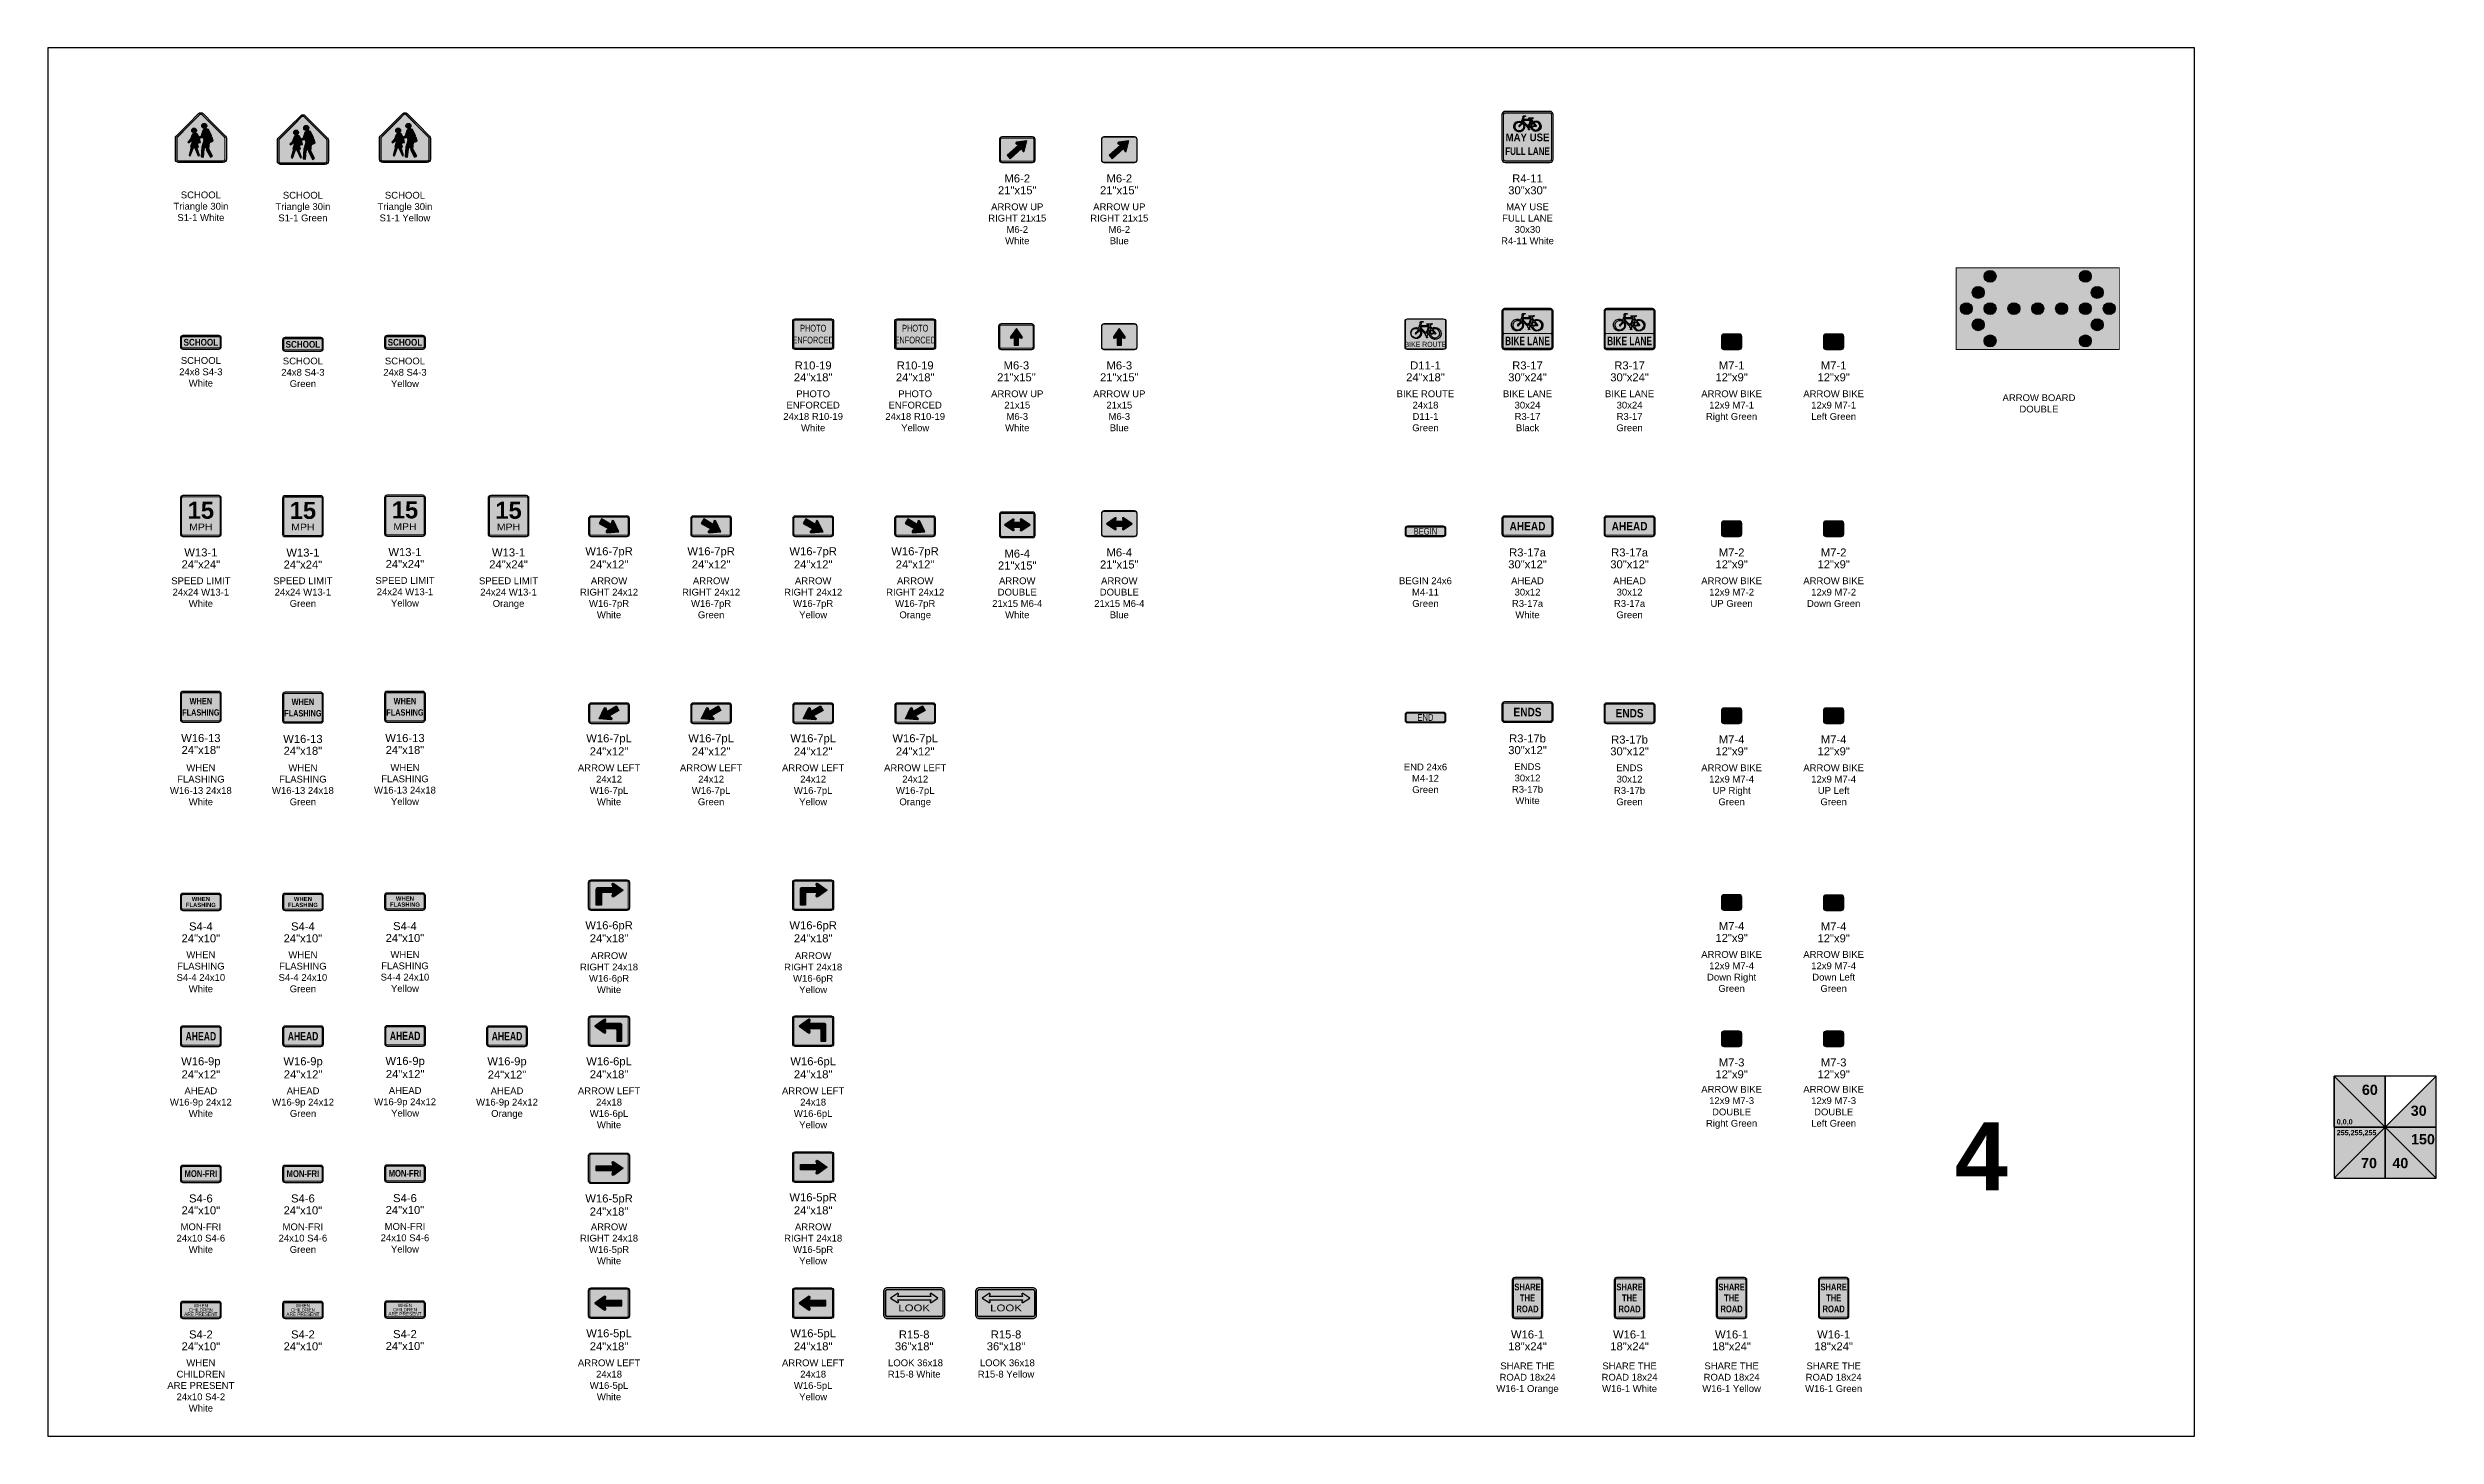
# Model space of a CAD drawing. Header units: inches. Extents: x -32 to 2634, y 197 to 1831.
# Drawn here: x 1230 to 2634, y 197 to 1014 of the extents above; entities that cross this region are included whole.
import ezdxf
from ezdxf.enums import TextEntityAlignment as Align

# ---------------------------------------------------------------- set-up
doc = ezdxf.new("R2010")
doc.units = ezdxf.units.IN
doc.header["$MEASUREMENT"] = 0
doc.layers.add('NO SHOW', color=252, linetype='Continuous', plot=False)
doc.styles.add('ARIAL', font='arial.ttf')
doc.styles.add('ARIAL BOLD', font='arialbd.ttf')
doc.styles.get("Standard").update_dxf_attribs({"font": 'arial.ttf'})

msp = doc.modelspace()

# ---------------------------------------------------------------- texts
at = {"style": 'ARIAL BOLD'}
for s, p in [('60', (2590.6, 398)), ('30', (2619.3, 385.7)), ('150', (2619.5, 368.9)), ('70', (2590.1, 354.9)), ('40', (2608.5, 354.9))]:
    msp.add_text(s, height=6, dxfattribs=at).set_placement(p)
at = {"color": 7, "true_color": 0xffffff, "style": 'ARIAL BOLD'}
msp.add_text('0,0,0', height=3, dxfattribs=at).set_placement((2575.8, 380.7))
at = {"color": 18, "true_color": 0x000000, "style": 'ARIAL BOLD'}
msp.add_text('255,255,255', height=3, dxfattribs=at).set_placement((2575.8, 374.3))
at = {"color": 1, "char_height": 4, "attachment_point": 2}
for s, insert, width in [('SCHOOL\\PTriangle 30in\\PS1-1 White', (1320, 929.4), 41.673), ('SCHOOL\\PTriangle 30in\\PS1-1 Green', (1380, 929.2), 41.673), ('SCHOOL\\PTriangle 30in\\PS1-1 Yellow', (1440, 929.2), 41.673), ('ARROW UP RIGHT 21x15 M6-2\\PWhite', (1800, 922.4), 36.754), ('ARROW UP RIGHT 21x15 M6-2\\PBlue', (1860, 922.4), 36.754), ('MAY USE FULL LANE\\P30x30\\PR4-11 White', (2100, 922.4), 36.754), ('SCHOOL\\P24x8 S4-3\\PWhite', (1320, 832), 41.673), ('SCHOOL\\P24x8 S4-3\\PGreen', (1380, 831.7), 41.673), ('SCHOOL\\P24x8 S4-3\\PYellow', (1440, 831.7), 41.673), ('PHOTO ENFORCED 24x18 R10-19 White', (1680, 812.4), 36.754), ('PHOTO ENFORCED 24x18 R10-19 Yellow', (1740, 812.4), 36.754), ('ARROW UP 21x15\\PM6-3\\PWhite', (1800, 812.4), 36.754), ('ARROW UP 21x15\\PM6-3\\PBlue', (1860, 812.4), 36.754), ('BIKE ROUTE\\P24x18\\PD11-1\\PGreen', (2040, 812.4), 36.754), ('BIKE LANE\\P30x24\\PR3-17\\PBlack', (2100, 812.4), 36.754), ('BIKE LANE\\P30x24\\PR3-17\\PGreen', (2160, 812.4), 36.754), ('ARROW BIKE 12x9 M7-1 Right Green', (2220, 812.4), 36.754), ('ARROW BIKE 12x9 M7-1 Left Green', (2280, 812.4), 36.754), ('ARROW BOARD\\PDOUBLE', (2400.7, 810.1), 78.251), ('SPEED LIMIT\\P24x24 W13-1\\PWhite', (1320, 702.4), 36.754), ('SPEED LIMIT\\P24x24 W13-1\\PGreen', (1380, 702.4), 36.754), ('SPEED LIMIT\\P24x24 W13-1\\PYellow', (1440, 702.6), 36.754), ('SPEED LIMIT\\P24x24 W13-1\\POrange', (1500.9, 702.4), 36.754), ('ARROW RIGHT 24x12 W16-7pR \\PWhite', (1560, 702.4), 36.754), ('ARROW RIGHT 24x12 W16-7pR \\PGreen', (1620, 702.4), 36.754), ('ARROW RIGHT 24x12 W16-7pR \\PYellow', (1680, 702.4), 36.754), ('ARROW RIGHT 24x12 W16-7pR \\POrange', (1740, 702.4), 36.754), ('ARROW DOUBLE\\P21x15 M6-4\\PWhite', (1800, 702.4), 36.754), ('ARROW DOUBLE\\P21x15 M6-4\\PBlue', (1860, 702.4), 36.754), ('BEGIN 24x6\\PM4-11\\PGreen', (2040, 702.4), 36.754), ('AHEAD\\P30x12\\PR3-17a\\PWhite', (2100, 702.4), 36.754), ('AHEAD\\P30x12\\PR3-17a\\PGreen', (2160, 702.4), 36.754), ('ARROW BIKE 12x9 M7-2\\PUP Green', (2220, 702.4), 36.754), ('ARROW BIKE 12x9 M7-2\\PDown Green', (2280, 702.4), 36.754), ('WHEN FLASHING W16-13 24x18\\PWhite', (1320, 592.4), 36.754), ('WHEN FLASHING W16-13 24x18\\PGreen', (1380, 592.4), 36.754), ('WHEN FLASHING W16-13 24x18\\PYellow', (1440, 592.6), 36.754), ('ARROW LEFT 24x12 W16-7pL \\PWhite', (1560, 592.4), 36.754), ('ARROW LEFT 24x12 W16-7pL \\PGreen', (1620, 592.4), 36.754), ('ARROW LEFT 24x12 W16-7pL \\PYellow', (1680, 592.4), 36.754), ('ARROW LEFT 24x12 W16-7pL \\POrange', (1740, 592.4), 36.754), ('END 24x6\\PM4-12\\PGreen', (2040, 592.9), 36.754), ('ENDS\\P30x12\\PR3-17b\\PWhite', (2100, 593.1), 36.754), ('ENDS\\P30x12\\PR3-17b\\PGreen', (2160, 592.4), 36.754), ('ARROW BIKE 12x9 M7-4\\PUP Right Green', (2220, 592.4), 36.754), ('ARROW BIKE 12x9 M7-4\\PUP Left \\PGreen', (2280, 592.4), 36.754), ('WHEN FLASHING S4-4 24x10\\PWhite', (1320, 482.4), 36.754), ('WHEN FLASHING S4-4 24x10\\PGreen', (1380, 482.4), 36.754), ('WHEN FLASHING S4-4 24x10\\PYellow', (1440, 482.6), 36.754), ('ARROW RIGHT 24x18 W16-6pR White', (1560, 481.9), 36.754), ('ARROW RIGHT 24x18 W16-6pR \\PYellow', (1680, 481.9), 36.754), ('ARROW BIKE 12x9 M7-4\\PDown Right Green', (2220, 482.6), 36.754), ('ARROW BIKE 12x9 M7-4\\PDown Left Green', (2280, 482.6), 36.754), ('AHEAD W16-9p 24x12\\PWhite', (1320, 402.4), 36.754), ('AHEAD W16-9p 24x12\\PGreen', (1380.1, 402.4), 36.754), ('AHEAD W16-9p 24x12\\PYellow', (1440.1, 402.6), 36.754), ('AHEAD W16-9p 24x12\\POrange', (1500, 402.4), 36.754), ('ARROW LEFT 24x18 W16-6pL White', (1560, 402.4), 37.284), ('ARROW LEFT 24x18 W16-6pL \\PYellow', (1680, 402.4), 36.754), ('ARROW BIKE 12x9 M7-3 DOUBLE Right Green', (2220, 403.3), 36.754), ('ARROW BIKE 12x9 M7-3 DOUBLE\\PLeft Green', (2280, 403.3), 36.754), ('MON-FRI 24x10 S4-6 \\PWhite', (1320, 322.4), 36.754), ('MON-FRI 24x10 S4-6 \\PGreen', (1380, 322.4), 36.754), ('MON-FRI 24x10 S4-6 \\PYellow', (1440, 322.6), 36.754), ('ARROW RIGHT 24x18 W16-5pR White', (1560, 322.4), 36.754), ('ARROW RIGHT 24x18 W16-5pR \\PYellow', (1680, 322.4), 36.754), ('WHEN CHILDREN ARE PRESENT\\P24x10 S4-2 \\PWhite', (1320, 242.4), 40.676), ('ARROW LEFT 24x18 W16-5pL White', (1560, 242.4), 37.284), ('ARROW LEFT 24x18 W16-5pL \\PYellow', (1680, 242.4), 36.754), (' LOOK 36x18\\PR15-8 White', (1739.4, 242.4), 37.284), (' LOOK 36x18\\PR15-8 Yellow', (1793.4, 242.4), 37.284), ('SHARE THE ROAD 18x24 W16-1 Orange', (2100, 240.6), 41.673), ('SHARE THE ROAD 18x24 \\PW16-1 White', (2160, 240.6), 41.673), ('SHARE THE ROAD 18x24 \\PW16-1 Yellow', (2220, 240.6), 41.673), ('SHARE THE ROAD 18x24 \\PW16-1 Green', (2280, 240.6), 41.673)]:
    msp.add_mtext(s, dxfattribs=dict(at, insert=insert, width=width))
at = {"layer": 'NO SHOW', "style": 'ARIAL BOLD'}
msp.add_text('4', height=40, dxfattribs=at).set_placement((2351.3, 341.9))

# ---------------------------------------------------------------- blocks, each defined once
blk = doc.blocks.new('Arrow Board Double Full')
at = {"true_color": 0x000000}
h = blk.add_hatch(color=18, dxfattribs=at)
h.paths.add_polyline_path([(48, 48), (-48, 48), (-48, 0), (48, 0)])
edge = h.paths.add_edge_path(flags=16)
edge.add_arc((42, 24), 3.5, -158.884, 191.4592, ccw=False)
edge.add_arc((42, 24), 3.5, 191.4592, 201.116, ccw=False)
edge = h.paths.add_edge_path(flags=16)
edge.add_arc((28, 43), 3.5, -130.4739, 191.4592, ccw=False)
edge.add_arc((28, 43), 3.5, 191.4592, 229.5261, ccw=False)
edge = h.paths.add_edge_path(flags=16)
edge.add_arc((35, 33.5), 3.5, -144.7471, 191.4592, ccw=False)
edge.add_arc((35, 33.5), 3.5, 191.4592, 215.2529, ccw=False)
edge = h.paths.add_edge_path(flags=16)
edge.add_arc((-28, 43), 3.5, -55.5863, 191.4592, ccw=False)
edge.add_arc((-28, 43), 3.5, 191.4592, 304.4137, ccw=False)
edge = h.paths.add_edge_path(flags=16)
edge.add_arc((-42, 24), 3.5, -24.0811, 191.4592, ccw=False)
edge.add_arc((-42, 24), 3.5, 191.4592, 335.9189, ccw=False)
edge = h.paths.add_edge_path(flags=16)
edge.add_arc((-35, 33.5), 3.5, -40.1085, 191.4592, ccw=False)
edge.add_arc((-35, 33.5), 3.5, 191.4592, 319.8915, ccw=False)
edge = h.paths.add_edge_path(flags=16)
edge.add_arc((35, 14.5), 3.5, -168.2709, 191.4592, ccw=False)
edge.add_arc((35, 14.5), 3.5, 191.4592, 191.7291, ccw=False)
edge = h.paths.add_edge_path(flags=16)
edge.add_arc((28, 24), 3.5, -150.7403, 191.4592, ccw=False)
edge.add_arc((28, 24), 3.5, 191.4592, 209.2597, ccw=False)
edge = h.paths.add_edge_path(flags=16)
edge.add_arc((-35, 14.5), 3.5, -13.8976, 191.4592, ccw=False)
edge.add_arc((-35, 14.5), 3.5, 191.4592, 346.1024, ccw=False)
edge = h.paths.add_edge_path(flags=16)
edge.add_arc((28, 5), 3.5, -182.9442, 11.4592, ccw=False)
edge.add_arc((28, 5), 3.5, 11.4592, 177.0558, ccw=False)
edge = h.paths.add_edge_path(flags=16)
edge.add_arc((-28, 24), 3.5, -34.9084, 191.4592, ccw=False)
edge.add_arc((-28, 24), 3.5, 191.4592, 325.0916, ccw=False)
edge = h.paths.add_edge_path(flags=16)
edge.add_arc((-28, 5), 3.5, 3.6654, 191.4592, ccw=False)
edge.add_arc((-28, 5), 3.5, -168.5408, 3.6654, ccw=False)
edge = h.paths.add_edge_path(flags=16)
edge.add_arc((14, 24), 3.5, -134.434, 191.4592, ccw=False)
edge.add_arc((14, 24), 3.5, 191.4592, 225.566, ccw=False)
edge = h.paths.add_edge_path(flags=16)
edge.add_arc((-14, 24), 3.5, -57.8492, 191.4592, ccw=False)
edge.add_arc((-14, 24), 3.5, 191.4592, 302.1508, ccw=False)
edge = h.paths.add_edge_path(flags=16)
edge.add_arc((0, 24), 3.5, -99.9791, 191.4592, ccw=False)
edge.add_arc((0, 24), 3.5, 191.4592, 260.0209, ccw=False)
h = blk.add_hatch(color=2)
edge = h.paths.add_edge_path()
edge.add_arc((-28, 43), 3.5, 191.4592, 452.8423)
edge.add_arc((-28, 43), 3.5, 92.8423, 191.4592)
h = blk.add_hatch(color=2)
edge = h.paths.add_edge_path()
edge.add_arc((28, 43), 3.5, 191.4592, 452.8423)
edge.add_arc((28, 43), 3.5, 92.8423, 191.4592)
h = blk.add_hatch(color=2)
edge = h.paths.add_edge_path()
edge.add_arc((-35, 33.5), 3.5, 191.4592, 452.8423)
edge.add_arc((-35, 33.5), 3.5, 92.8423, 191.4592)
h = blk.add_hatch(color=2)
edge = h.paths.add_edge_path()
edge.add_arc((35, 33.5), 3.5, 191.4592, 452.8423)
edge.add_arc((35, 33.5), 3.5, 92.8423, 191.4592)
h = blk.add_hatch(color=2)
edge = h.paths.add_edge_path()
edge.add_arc((-42, 24), 3.5, 191.4592, 452.8423)
edge.add_arc((-42, 24), 3.5, 92.8423, 191.4592)
h = blk.add_hatch(color=2)
edge = h.paths.add_edge_path()
edge.add_arc((-35, 14.5), 3.5, 191.4592, 452.8423)
edge.add_arc((-35, 14.5), 3.5, 92.8423, 191.4592)
h = blk.add_hatch(color=2)
edge = h.paths.add_edge_path()
edge.add_arc((-28, 24), 3.5, 191.4592, 452.8423)
edge.add_arc((-28, 24), 3.5, 92.8423, 191.4592)
h = blk.add_hatch(color=2)
edge = h.paths.add_edge_path()
edge.add_arc((-14, 24), 3.5, 191.4592, 452.8423)
edge.add_arc((-14, 24), 3.5, 92.8423, 191.4592)
h = blk.add_hatch(color=2)
edge = h.paths.add_edge_path()
edge.add_arc((0, 24), 3.5, 191.4592, 452.8423)
edge.add_arc((0, 24), 3.5, 92.8423, 191.4592)
h = blk.add_hatch(color=2)
edge = h.paths.add_edge_path()
edge.add_arc((14, 24), 3.5, 191.4592, 452.8423)
edge.add_arc((14, 24), 3.5, 92.8423, 191.4592)
h = blk.add_hatch(color=2)
edge = h.paths.add_edge_path()
edge.add_arc((28, 24), 3.5, 191.4592, 452.8423)
edge.add_arc((28, 24), 3.5, 92.8423, 191.4592)
h = blk.add_hatch(color=2)
edge = h.paths.add_edge_path()
edge.add_arc((35, 14.5), 3.5, 191.4592, 452.8423)
edge.add_arc((35, 14.5), 3.5, 92.8423, 191.4592)
h = blk.add_hatch(color=2)
edge = h.paths.add_edge_path()
edge.add_arc((42, 24), 3.5, 191.4592, 452.8423)
edge.add_arc((42, 24), 3.5, 92.8423, 191.4592)
h = blk.add_hatch(color=2)
edge = h.paths.add_edge_path()
edge.add_arc((-28, 5), 3.5, 191.4592, 452.8423)
edge.add_arc((-28, 5), 3.5, 92.8423, 191.4592)
h = blk.add_hatch(color=2)
edge = h.paths.add_edge_path()
edge.add_arc((28, 5), 3.5, 191.4592, 452.8423)
edge.add_arc((28, 5), 3.5, 92.8423, 191.4592)
at = {"color": 7, "const_width": 0.5}
blk.add_lwpolyline([(-48, 0), (0, 0), (48, 0), (48, 24), (48, 48), (0, 48), (-48, 48), (-48, 24)], close=True, dxfattribs=at)
for centre in [(-28, 43), (28, 43), (-35, 33.5), (35, 33.5), (-42, 24), (-35, 14.5), (-28, 24), (-14, 24), (0, 24), (14, 24), (28, 24), (35, 14.5), (42, 24), (-28, 5), (28, 5)]:
    blk.add_circle(centre, 3.5)
blk = doc.blocks.new('SCHOOL Triangle 30in S1-1 Yellow')
h = blk.add_hatch(color=40)
edge = h.paths.add_edge_path()
edge.add_line((14.5, 15.5), (1.3, 28.7))
edge.add_arc((0, 27.3), 1.87, 45, 135)
edge.add_line((-1.3, 28.7), (-14.5, 15.5))
edge.add_arc((-13.1, 14.2), 1.88, 135, 180)
edge.add_line((-15, 14.2), (-15, 1.9))
edge.add_arc((-13.1, 1.9), 1.88, 180, 270)
edge.add_line((-13.1, 0), (13.1, 0))
edge.add_arc((13.1, 1.9), 1.88, 270, 360)
edge.add_line((15, 1.9), (15, 14.2))
edge.add_arc((13.1, 14.2), 1.88, 0, 45)
at = {"true_color": 0x000000}
h = blk.add_hatch(color=18, dxfattribs=at)
edge = h.paths.add_edge_path()
edge.add_line((-0.3, 11.7), (-0.7, 13.6))
edge.add_line((-0.7, 13.6), (-1.2, 13.6))
edge.add_line((-1.2, 13.6), (-0.8, 14.1))
edge.add_line((-0.8, 14.1), (-0.9, 14.2))
edge.add_line((-0.9, 14.2), (0.7, 14.6))
edge.add_line((0.7, 14.6), (1.1, 15.3))
edge.add_line((1.1, 15.3), (1.7, 12.8))
edge.add_line((1.7, 12.8), (0.5, 9))
edge.add_line((0.5, 9), (0.2, 3.3))
edge.add_line((0.2, 3.3), (1.5, 3.1))
edge.add_line((1.5, 3.1), (2, 7.9))
edge.add_line((2, 7.9), (2.8, 9.7))
edge.add_line((2.8, 9.7), (3.4, 7.3))
edge.add_line((3.4, 7.3), (5.7, 3))
edge.add_line((5.7, 3), (6.9, 3.6))
edge.add_line((6.9, 3.6), (4.7, 8))
edge.add_line((4.7, 8), (5, 11.8))
edge.add_line((5, 11.8), (7.2, 12.5))
edge.add_line((7.2, 12.5), (6.6, 14.7))
edge.add_line((6.6, 14.7), (6, 14.6))
edge.add_line((6, 14.6), (6.2, 15.8))
edge.add_line((6.2, 15.8), (4.4, 19.3))
edge.add_line((4.4, 19.3), (3.4, 19.8))
edge.add_line((3.4, 19.8), (3.2, 20.2))
edge.add_arc((2.3, 21.3), 1.46, 259.4692, 310.9306, ccw=False)
edge.add_line((2, 19.8), (1.9, 19.5))
edge.add_line((1.9, 19.5), (1.2, 18.8))
edge.add_line((1.2, 18.8), (0.2, 15.5))
edge.add_line((0.2, 15.5), (-1.2, 14.9))
edge.add_line((-1.2, 14.9), (-2, 16.7))
edge.add_line((-2, 16.7), (-3.3, 17.4))
edge.add_arc((-4, 18.5), 1.3, 252.2796, 302.2276, ccw=False)
edge.add_arc((-4.4, 17.3), 0.000109, 72.2796, 138.4553)
edge.add_line((-4.4, 17.3), (-4.4, 17.3))
edge.add_arc((-4.4, 17.3), 0.000109, -221.5447, 41.5447, ccw=False)
edge.add_line((-4.4, 17.3), (-4.4, 17.3))
edge.add_line((-4.4, 17.3), (-5.2, 16.3))
edge.add_line((-5.2, 16.3), (-6.1, 13.6))
edge.add_line((-6.1, 13.6), (-7.7, 12))
edge.add_line((-7.7, 12), (-7.3, 11.6))
edge.add_line((-7.3, 11.6), (-5.3, 12.9))
edge.add_line((-5.3, 12.9), (-5.1, 13.9))
edge.add_line((-5.1, 13.9), (-4.8, 13))
edge.add_line((-4.8, 13), (-6, 9.1))
edge.add_line((-6, 9.1), (-5.6, 8.9))
edge.add_line((-5.6, 8.9), (-6.9, 4))
edge.add_line((-6.9, 4), (-6.2, 3.8))
edge.add_line((-6.2, 3.8), (-4.3, 8.7))
edge.add_line((-4.3, 8.7), (-3.6, 8.6))
edge.add_line((-3.6, 8.6), (-1.5, 3.9))
edge.add_line((-1.5, 3.9), (-0.8, 4.1))
edge.add_line((-0.8, 4.1), (-2.3, 8.7))
edge.add_line((-2.3, 8.7), (-1.4, 8.9))
edge.add_line((-1.4, 8.9), (-2.2, 11.3))
edge.add_line((-2.2, 11.3), (-0.3, 11.7))
h.paths.add_polyline_path([(4.2, 16.8), (5.2, 15.3), (5, 14.3), (4.7, 14.3)], flags=16)
h.paths.add_polyline_path([(-2.3, 14.6), (-2, 14.1), (-2.3, 13.4), (-2.6, 13.3)], flags=16)
h = blk.add_hatch(color=18, dxfattribs=at)
edge = h.paths.add_edge_path()
edge.add_arc((-4, 18.8), 1.4, 191.4592, 380.8029)
edge.add_arc((-4, 18.8), 1.4, 20.8029, 191.4592)
h = blk.add_hatch(color=18, dxfattribs=at)
edge = h.paths.add_edge_path()
edge.add_arc((2, 21.5), 1.49, 11.4592, 211.3225)
edge.add_arc((2, 21.5), 1.49, 211.3225, 371.4592)
at = {"color": 40}
blk.add_lwpolyline([(0, 0), (-13.1, 0, -0.414214), (-15, 1.9), (-15, 7.5), (-15, 14.2, -0.198912), (-14.5, 15.5), (-7.5, 22.5), (-1.3, 28.7, -0.414214), (1.3, 28.7), (7.5, 22.5), (14.5, 15.5, -0.198912), (15, 14.2), (15, 7.5), (15, 1.9, -0.414214), (13.1, 0)], format="xyb", close=True, dxfattribs=at)
at = {"color": 18, "true_color": 0x000000, "const_width": 0.75}
blk.add_lwpolyline([(0, 0.9), (-13.1, 0.9, -0.414214), (-14.1, 1.9), (-14.1, 14.2, -0.198912), (-13.8, 14.9), (-0.7, 28.1, -0.414214), (0.7, 28.1), (13.8, 14.9, -0.198912), (14.1, 14.2), (14.1, 1.9, -0.414214), (13.1, 0.9)], format="xyb", close=True, dxfattribs=at)
at = {"color": 18, "true_color": 0x000000}
blk.add_lwpolyline([(-4.4, 17.3), (-4.4, 17.3), (-5.2, 16.3), (-6.1, 13.6), (-7.7, 12), (-7.3, 11.6), (-5.3, 12.9), (-5.1, 13.9), (-4.8, 13), (-6, 9.1), (-5.6, 8.9), (-6.9, 4), (-6.2, 3.8), (-4.3, 8.7), (-3.6, 8.6), (-1.5, 3.9), (-0.8, 4.1), (-2.3, 8.7), (-1.4, 8.9), (-2.2, 11.3), (-0.3, 11.7), (-0.7, 13.6), (-1.2, 13.6), (-0.8, 14.1), (-0.9, 14.2), (0.7, 14.6), (1.1, 15.3), (1.7, 12.8), (0.5, 9), (0.2, 3.3), (1.5, 3.1), (2, 7.9), (2.8, 9.7), (3.4, 7.3), (5.7, 3), (6.9, 3.6), (4.7, 8), (5, 11.8), (7.2, 12.5), (6.6, 14.7), (6, 14.6), (6.2, 15.8), (4.4, 19.3), (3.4, 19.8), (3.2, 20.2, -0.228394), (2, 19.8), (1.9, 19.5), (1.2, 18.8), (0.2, 15.5), (-1.2, 14.9), (-2, 16.7), (-3.3, 17.4, -0.221457), (-4.4, 17.3, 7.412029)], format="xyb", close=True, dxfattribs=at)
for points in [[(-2.3, 14.6), (-2.6, 13.3), (-2.3, 13.4), (-2, 14.1)], [(4.7, 14.3), (5, 14.3), (5.2, 15.3), (4.2, 16.8)]]:
    blk.add_lwpolyline(points, close=True, dxfattribs=at)
for centre, radius in [((-4, 18.8), 1.4), ((2, 21.5), 1.49)]:
    blk.add_circle(centre, radius, dxfattribs=at)
blk = doc.blocks.new('SCHOOL Triangle 30in S1-1 Green')
h = blk.add_hatch(color=60)
edge = h.paths.add_edge_path()
edge.add_line((14.5, 15.5), (1.3, 28.7))
edge.add_arc((0, 27.3), 1.87, 45, 135)
edge.add_line((-1.3, 28.7), (-14.5, 15.5))
edge.add_arc((-13.1, 14.2), 1.88, 135, 180)
edge.add_line((-15, 14.2), (-15, 1.9))
edge.add_arc((-13.1, 1.9), 1.88, 180, 270)
edge.add_line((-13.1, 0), (13.1, 0))
edge.add_arc((13.1, 1.9), 1.88, 270, 360)
edge.add_line((15, 1.9), (15, 14.2))
edge.add_arc((13.1, 14.2), 1.88, 0, 45)
at = {"true_color": 0x000000}
h = blk.add_hatch(color=18, dxfattribs=at)
edge = h.paths.add_edge_path()
edge.add_line((-0.3, 11.7), (-0.7, 13.6))
edge.add_line((-0.7, 13.6), (-1.2, 13.6))
edge.add_line((-1.2, 13.6), (-0.8, 14.1))
edge.add_line((-0.8, 14.1), (-0.9, 14.2))
edge.add_line((-0.9, 14.2), (0.7, 14.6))
edge.add_line((0.7, 14.6), (1.1, 15.3))
edge.add_line((1.1, 15.3), (1.7, 12.8))
edge.add_line((1.7, 12.8), (0.5, 9))
edge.add_line((0.5, 9), (0.2, 3.3))
edge.add_line((0.2, 3.3), (1.5, 3.1))
edge.add_line((1.5, 3.1), (2, 7.9))
edge.add_line((2, 7.9), (2.8, 9.7))
edge.add_line((2.8, 9.7), (3.4, 7.3))
edge.add_line((3.4, 7.3), (5.7, 3))
edge.add_line((5.7, 3), (6.9, 3.6))
edge.add_line((6.9, 3.6), (4.7, 8))
edge.add_line((4.7, 8), (5, 11.8))
edge.add_line((5, 11.8), (7.2, 12.5))
edge.add_line((7.2, 12.5), (6.6, 14.7))
edge.add_line((6.6, 14.7), (6, 14.6))
edge.add_line((6, 14.6), (6.2, 15.8))
edge.add_line((6.2, 15.8), (4.4, 19.3))
edge.add_line((4.4, 19.3), (3.4, 19.8))
edge.add_line((3.4, 19.8), (3.2, 20.2))
edge.add_arc((2.3, 21.3), 1.46, 259.4692, 310.9306, ccw=False)
edge.add_line((2, 19.8), (1.9, 19.5))
edge.add_line((1.9, 19.5), (1.2, 18.8))
edge.add_line((1.2, 18.8), (0.2, 15.5))
edge.add_line((0.2, 15.5), (-1.2, 14.9))
edge.add_line((-1.2, 14.9), (-2, 16.7))
edge.add_line((-2, 16.7), (-3.3, 17.4))
edge.add_arc((-4, 18.5), 1.3, 252.2796, 302.2276, ccw=False)
edge.add_arc((-4.4, 17.3), 0.000109, 72.2796, 138.4553)
edge.add_line((-4.4, 17.3), (-4.4, 17.3))
edge.add_arc((-4.4, 17.3), 0.000109, -221.5447, 41.5447, ccw=False)
edge.add_line((-4.4, 17.3), (-4.4, 17.3))
edge.add_line((-4.4, 17.3), (-5.2, 16.3))
edge.add_line((-5.2, 16.3), (-6.1, 13.6))
edge.add_line((-6.1, 13.6), (-7.7, 12))
edge.add_line((-7.7, 12), (-7.3, 11.6))
edge.add_line((-7.3, 11.6), (-5.3, 12.9))
edge.add_line((-5.3, 12.9), (-5.1, 13.9))
edge.add_line((-5.1, 13.9), (-4.8, 13))
edge.add_line((-4.8, 13), (-6, 9.1))
edge.add_line((-6, 9.1), (-5.6, 8.9))
edge.add_line((-5.6, 8.9), (-6.9, 4))
edge.add_line((-6.9, 4), (-6.2, 3.8))
edge.add_line((-6.2, 3.8), (-4.3, 8.7))
edge.add_line((-4.3, 8.7), (-3.6, 8.6))
edge.add_line((-3.6, 8.6), (-1.5, 3.9))
edge.add_line((-1.5, 3.9), (-0.8, 4.1))
edge.add_line((-0.8, 4.1), (-2.3, 8.7))
edge.add_line((-2.3, 8.7), (-1.4, 8.9))
edge.add_line((-1.4, 8.9), (-2.2, 11.3))
edge.add_line((-2.2, 11.3), (-0.3, 11.7))
h.paths.add_polyline_path([(4.2, 16.8), (5.2, 15.3), (5, 14.3), (4.7, 14.3)], flags=16)
h.paths.add_polyline_path([(-2.3, 14.6), (-2, 14.1), (-2.3, 13.4), (-2.6, 13.3)], flags=16)
h = blk.add_hatch(color=18, dxfattribs=at)
edge = h.paths.add_edge_path()
edge.add_arc((-4, 18.8), 1.4, 191.4592, 380.8029)
edge.add_arc((-4, 18.8), 1.4, 20.8029, 191.4592)
h = blk.add_hatch(color=18, dxfattribs=at)
edge = h.paths.add_edge_path()
edge.add_arc((2, 21.5), 1.49, 11.4592, 211.3225)
edge.add_arc((2, 21.5), 1.49, 211.3225, 371.4592)
at = {"color": 60}
blk.add_lwpolyline([(0, 0), (-13.1, 0, -0.414214), (-15, 1.9), (-15, 7.5), (-15, 14.2, -0.198912), (-14.5, 15.5), (-7.5, 22.5), (-1.3, 28.7, -0.414214), (1.3, 28.7), (7.5, 22.5), (14.5, 15.5, -0.198912), (15, 14.2), (15, 7.5), (15, 1.9, -0.414214), (13.1, 0)], format="xyb", close=True, dxfattribs=at)
at = {"color": 18, "true_color": 0x000000, "const_width": 0.75}
blk.add_lwpolyline([(0, 0.9), (-13.1, 0.9, -0.414214), (-14.1, 1.9), (-14.1, 14.2, -0.198912), (-13.8, 14.9), (-0.7, 28.1, -0.414214), (0.7, 28.1), (13.8, 14.9, -0.198912), (14.1, 14.2), (14.1, 1.9, -0.414214), (13.1, 0.9)], format="xyb", close=True, dxfattribs=at)
at = {"color": 18, "true_color": 0x000000}
blk.add_lwpolyline([(-4.4, 17.3), (-4.4, 17.3), (-5.2, 16.3), (-6.1, 13.6), (-7.7, 12), (-7.3, 11.6), (-5.3, 12.9), (-5.1, 13.9), (-4.8, 13), (-6, 9.1), (-5.6, 8.9), (-6.9, 4), (-6.2, 3.8), (-4.3, 8.7), (-3.6, 8.6), (-1.5, 3.9), (-0.8, 4.1), (-2.3, 8.7), (-1.4, 8.9), (-2.2, 11.3), (-0.3, 11.7), (-0.7, 13.6), (-1.2, 13.6), (-0.8, 14.1), (-0.9, 14.2), (0.7, 14.6), (1.1, 15.3), (1.7, 12.8), (0.5, 9), (0.2, 3.3), (1.5, 3.1), (2, 7.9), (2.8, 9.7), (3.4, 7.3), (5.7, 3), (6.9, 3.6), (4.7, 8), (5, 11.8), (7.2, 12.5), (6.6, 14.7), (6, 14.6), (6.2, 15.8), (4.4, 19.3), (3.4, 19.8), (3.2, 20.2, -0.228394), (2, 19.8), (1.9, 19.5), (1.2, 18.8), (0.2, 15.5), (-1.2, 14.9), (-2, 16.7), (-3.3, 17.4, -0.221457), (-4.4, 17.3, 7.412029)], format="xyb", close=True, dxfattribs=at)
for points in [[(-2.3, 14.6), (-2.6, 13.3), (-2.3, 13.4), (-2, 14.1)], [(4.7, 14.3), (5, 14.3), (5.2, 15.3), (4.2, 16.8)]]:
    blk.add_lwpolyline(points, close=True, dxfattribs=at)
for centre, radius in [((-4, 18.8), 1.4), ((2, 21.5), 1.49)]:
    blk.add_circle(centre, radius, dxfattribs=at)
blk = doc.blocks.new('SCHOOL Triangle 30in S1-1 White')
at = {"true_color": 0xffffff}
h = blk.add_hatch(color=7, dxfattribs=at)
edge = h.paths.add_edge_path()
edge.add_line((14.5, 15.5), (1.3, 28.7))
edge.add_arc((0, 27.3), 1.87, 45, 135)
edge.add_line((-1.3, 28.7), (-14.5, 15.5))
edge.add_arc((-13.1, 14.2), 1.88, 135, 180)
edge.add_line((-15, 14.2), (-15, 1.9))
edge.add_arc((-13.1, 1.9), 1.88, 180, 270)
edge.add_line((-13.1, 0), (13.1, 0))
edge.add_arc((13.1, 1.9), 1.88, 270, 360)
edge.add_line((15, 1.9), (15, 14.2))
edge.add_arc((13.1, 14.2), 1.88, 0, 45)
at = {"true_color": 0x000000}
h = blk.add_hatch(color=18, dxfattribs=at)
edge = h.paths.add_edge_path()
edge.add_line((-0.3, 11.7), (-0.7, 13.6))
edge.add_line((-0.7, 13.6), (-1.2, 13.6))
edge.add_line((-1.2, 13.6), (-0.8, 14.1))
edge.add_line((-0.8, 14.1), (-0.9, 14.2))
edge.add_line((-0.9, 14.2), (0.7, 14.6))
edge.add_line((0.7, 14.6), (1.1, 15.3))
edge.add_line((1.1, 15.3), (1.7, 12.8))
edge.add_line((1.7, 12.8), (0.5, 9))
edge.add_line((0.5, 9), (0.2, 3.3))
edge.add_line((0.2, 3.3), (1.5, 3.1))
edge.add_line((1.5, 3.1), (2, 7.9))
edge.add_line((2, 7.9), (2.8, 9.7))
edge.add_line((2.8, 9.7), (3.4, 7.3))
edge.add_line((3.4, 7.3), (5.7, 3))
edge.add_line((5.7, 3), (6.9, 3.6))
edge.add_line((6.9, 3.6), (4.7, 8))
edge.add_line((4.7, 8), (5, 11.8))
edge.add_line((5, 11.8), (7.2, 12.5))
edge.add_line((7.2, 12.5), (6.6, 14.7))
edge.add_line((6.6, 14.7), (6, 14.6))
edge.add_line((6, 14.6), (6.2, 15.8))
edge.add_line((6.2, 15.8), (4.4, 19.3))
edge.add_line((4.4, 19.3), (3.4, 19.8))
edge.add_line((3.4, 19.8), (3.2, 20.2))
edge.add_arc((2.3, 21.3), 1.46, 259.4692, 310.9306, ccw=False)
edge.add_line((2, 19.8), (1.9, 19.5))
edge.add_line((1.9, 19.5), (1.2, 18.8))
edge.add_line((1.2, 18.8), (0.2, 15.5))
edge.add_line((0.2, 15.5), (-1.2, 14.9))
edge.add_line((-1.2, 14.9), (-2, 16.7))
edge.add_line((-2, 16.7), (-3.3, 17.4))
edge.add_arc((-4, 18.5), 1.3, 252.2796, 302.2276, ccw=False)
edge.add_arc((-4.4, 17.3), 0.000109, 72.2796, 138.4553)
edge.add_line((-4.4, 17.3), (-4.4, 17.3))
edge.add_arc((-4.4, 17.3), 0.000109, -221.5447, 41.5447, ccw=False)
edge.add_line((-4.4, 17.3), (-4.4, 17.3))
edge.add_line((-4.4, 17.3), (-5.2, 16.3))
edge.add_line((-5.2, 16.3), (-6.1, 13.6))
edge.add_line((-6.1, 13.6), (-7.7, 12))
edge.add_line((-7.7, 12), (-7.3, 11.6))
edge.add_line((-7.3, 11.6), (-5.3, 12.9))
edge.add_line((-5.3, 12.9), (-5.1, 13.9))
edge.add_line((-5.1, 13.9), (-4.8, 13))
edge.add_line((-4.8, 13), (-6, 9.1))
edge.add_line((-6, 9.1), (-5.6, 8.9))
edge.add_line((-5.6, 8.9), (-6.9, 4))
edge.add_line((-6.9, 4), (-6.2, 3.8))
edge.add_line((-6.2, 3.8), (-4.3, 8.7))
edge.add_line((-4.3, 8.7), (-3.6, 8.6))
edge.add_line((-3.6, 8.6), (-1.5, 3.9))
edge.add_line((-1.5, 3.9), (-0.8, 4.1))
edge.add_line((-0.8, 4.1), (-2.3, 8.7))
edge.add_line((-2.3, 8.7), (-1.4, 8.9))
edge.add_line((-1.4, 8.9), (-2.2, 11.3))
edge.add_line((-2.2, 11.3), (-0.3, 11.7))
h.paths.add_polyline_path([(4.2, 16.8), (5.2, 15.3), (5, 14.3), (4.7, 14.3)], flags=16)
h.paths.add_polyline_path([(-2.3, 14.6), (-2, 14.1), (-2.3, 13.4), (-2.6, 13.3)], flags=16)
h = blk.add_hatch(color=18, dxfattribs=at)
edge = h.paths.add_edge_path()
edge.add_arc((-4, 18.8), 1.4, 191.4592, 380.8029)
edge.add_arc((-4, 18.8), 1.4, 20.8029, 191.4592)
h = blk.add_hatch(color=18, dxfattribs=at)
edge = h.paths.add_edge_path()
edge.add_arc((2, 21.5), 1.49, 11.4592, 211.3225)
edge.add_arc((2, 21.5), 1.49, 211.3225, 371.4592)
at = {"color": 7, "true_color": 0xffffff}
blk.add_lwpolyline([(0, 0), (-13.1, 0, -0.414214), (-15, 1.9), (-15, 7.5), (-15, 14.2, -0.198912), (-14.5, 15.5), (-7.5, 22.5), (-1.3, 28.7, -0.414214), (1.3, 28.7), (7.5, 22.5), (14.5, 15.5, -0.198912), (15, 14.2), (15, 7.5), (15, 1.9, -0.414214), (13.1, 0)], format="xyb", close=True, dxfattribs=at)
at = {"color": 18, "true_color": 0x000000, "const_width": 0.75}
blk.add_lwpolyline([(0, 0.9), (-13.1, 0.9, -0.414214), (-14.1, 1.9), (-14.1, 14.2, -0.198912), (-13.8, 14.9), (-0.7, 28.1, -0.414214), (0.7, 28.1), (13.8, 14.9, -0.198912), (14.1, 14.2), (14.1, 1.9, -0.414214), (13.1, 0.9)], format="xyb", close=True, dxfattribs=at)
at = {"color": 18, "true_color": 0x000000}
blk.add_lwpolyline([(-4.4, 17.3), (-4.4, 17.3), (-5.2, 16.3), (-6.1, 13.6), (-7.7, 12), (-7.3, 11.6), (-5.3, 12.9), (-5.1, 13.9), (-4.8, 13), (-6, 9.1), (-5.6, 8.9), (-6.9, 4), (-6.2, 3.8), (-4.3, 8.7), (-3.6, 8.6), (-1.5, 3.9), (-0.8, 4.1), (-2.3, 8.7), (-1.4, 8.9), (-2.2, 11.3), (-0.3, 11.7), (-0.7, 13.6), (-1.2, 13.6), (-0.8, 14.1), (-0.9, 14.2), (0.7, 14.6), (1.1, 15.3), (1.7, 12.8), (0.5, 9), (0.2, 3.3), (1.5, 3.1), (2, 7.9), (2.8, 9.7), (3.4, 7.3), (5.7, 3), (6.9, 3.6), (4.7, 8), (5, 11.8), (7.2, 12.5), (6.6, 14.7), (6, 14.6), (6.2, 15.8), (4.4, 19.3), (3.4, 19.8), (3.2, 20.2, -0.228394), (2, 19.8), (1.9, 19.5), (1.2, 18.8), (0.2, 15.5), (-1.2, 14.9), (-2, 16.7), (-3.3, 17.4, -0.221457), (-4.4, 17.3, 7.412029)], format="xyb", close=True, dxfattribs=at)
for points in [[(-2.3, 14.6), (-2.6, 13.3), (-2.3, 13.4), (-2, 14.1)], [(4.7, 14.3), (5, 14.3), (5.2, 15.3), (4.2, 16.8)]]:
    blk.add_lwpolyline(points, close=True, dxfattribs=at)
for centre, radius in [((-4, 18.8), 1.4), ((2, 21.5), 1.49)]:
    blk.add_circle(centre, radius, dxfattribs=at)
blk = doc.blocks.new('SCHOOL 24x8 s4-3 Yellow')
h = blk.add_hatch(color=40)
edge = h.paths.add_edge_path()
edge.add_line((-10.5, 0), (10.5, 0))
edge.add_arc((10.5, 1.5), 1.5, 270, 360)
edge.add_line((12, 1.5), (12, 6.5))
edge.add_arc((10.5, 6.5), 1.5, 0, 90)
edge.add_line((10.5, 8), (-10.5, 8))
edge.add_arc((-10.5, 6.5), 1.5, 90, 180)
edge.add_line((-12, 6.5), (-12, 1.5))
edge.add_arc((-10.5, 1.5), 1.5, 180, 270)
at = {"color": 40}
blk.add_lwpolyline([(0, 8), (-10.5, 8, 0.414213562), (-12, 6.5), (-12, 4), (-12, 1.5, 0.414213562), (-10.5, 0), (0, 0), (10.5, 0, 0.414213562), (12, 1.5), (12, 4), (12, 6.5, 0.414213562), (10.5, 8)], format="xyb", close=True, dxfattribs=at)
at = {"color": 18, "true_color": 0x000000, "const_width": 0.625}
blk.add_lwpolyline([(10.5, 7.3125), (-10.5, 7.3125, 0.414213562), (-11.3125, 6.5), (-11.3125, 1.5, 0.414213562), (-10.5, 0.6875), (10.5, 0.6875, 0.414213562), (11.3125, 1.5), (11.3125, 6.5, 0.414213562)], format="xyb", close=True, dxfattribs=at)
at = {"color": 18, "true_color": 0x000000, "style": 'ARIAL BOLD', "width": 0.85}
blk.add_text('SCHOOL', height=4, dxfattribs=at).set_placement((0, 4), align=Align.MIDDLE)
blk = doc.blocks.new('SCHOOL 24x8 s4-3 White')
at = {"true_color": 0xffffff}
h = blk.add_hatch(color=7, dxfattribs=at)
edge = h.paths.add_edge_path()
edge.add_line((-10.5, 0), (10.5, 0))
edge.add_arc((10.5, 1.5), 1.5, 270, 360)
edge.add_line((12, 1.5), (12, 6.5))
edge.add_arc((10.5, 6.5), 1.5, 0, 90)
edge.add_line((10.5, 8), (-10.5, 8))
edge.add_arc((-10.5, 6.5), 1.5, 90, 180)
edge.add_line((-12, 6.5), (-12, 1.5))
edge.add_arc((-10.5, 1.5), 1.5, 180, 270)
at = {"color": 7, "true_color": 0xffffff}
blk.add_lwpolyline([(0, 8), (-10.5, 8, 0.414213562), (-12, 6.5), (-12, 4), (-12, 1.5, 0.414213562), (-10.5, 0), (0, 0), (10.5, 0, 0.414213562), (12, 1.5), (12, 4), (12, 6.5, 0.414213562), (10.5, 8)], format="xyb", close=True, dxfattribs=at)
at = {"color": 18, "true_color": 0x000000, "const_width": 0.625}
blk.add_lwpolyline([(10.5, 7.3125), (-10.5, 7.3125, 0.414213562), (-11.3125, 6.5), (-11.3125, 1.5, 0.414213562), (-10.5, 0.6875), (10.5, 0.6875, 0.414213562), (11.3125, 1.5), (11.3125, 6.5, 0.414213562)], format="xyb", close=True, dxfattribs=at)
at = {"color": 18, "true_color": 0x000000, "style": 'ARIAL BOLD', "width": 0.85}
blk.add_text('SCHOOL', height=4, dxfattribs=at).set_placement((0, 4), align=Align.MIDDLE)
blk = doc.blocks.new('SCHOOL 24x8 s4-3 Green')
h = blk.add_hatch(color=60)
edge = h.paths.add_edge_path()
edge.add_line((-10.5, 0), (10.5, 0))
edge.add_arc((10.5, 1.5), 1.5, 270, 360)
edge.add_line((12, 1.5), (12, 6.5))
edge.add_arc((10.5, 6.5), 1.5, 0, 90)
edge.add_line((10.5, 8), (-10.5, 8))
edge.add_arc((-10.5, 6.5), 1.5, 90, 180)
edge.add_line((-12, 6.5), (-12, 1.5))
edge.add_arc((-10.5, 1.5), 1.5, 180, 270)
at = {"color": 60}
blk.add_lwpolyline([(0, 8), (-10.5, 8, 0.414213562), (-12, 6.5), (-12, 4), (-12, 1.5, 0.414213562), (-10.5, 0), (0, 0), (10.5, 0, 0.414213562), (12, 1.5), (12, 4), (12, 6.5, 0.414213562), (10.5, 8)], format="xyb", close=True, dxfattribs=at)
at = {"color": 18, "true_color": 0x000000, "const_width": 0.625}
blk.add_lwpolyline([(10.5, 7.3125), (-10.5, 7.3125, 0.414213562), (-11.3125, 6.5), (-11.3125, 1.5, 0.414213562), (-10.5, 0.6875), (10.5, 0.6875, 0.414213562), (11.3125, 1.5), (11.3125, 6.5, 0.414213562)], format="xyb", close=True, dxfattribs=at)
at = {"color": 18, "true_color": 0x000000, "style": 'ARIAL BOLD', "width": 0.85}
blk.add_text('SCHOOL', height=4, dxfattribs=at).set_placement((0, 4), align=Align.MIDDLE)
blk = doc.blocks.new('SPEED LIMIT 24x24 W13-1 Yellow')
h = blk.add_hatch(color=40)
edge = h.paths.add_edge_path()
edge.add_line((-10.5, 0), (10.5, 0))
edge.add_arc((10.5, 1.5), 1.5, 270, 360)
edge.add_line((12, 1.5), (12, 22.5))
edge.add_arc((10.5, 22.5), 1.5, 0, 90)
edge.add_line((10.5, 24), (-10.5, 24))
edge.add_arc((-10.5, 22.5), 1.5, 90, 180)
edge.add_line((-12, 22.5), (-12, 1.5))
edge.add_arc((-10.5, 1.5), 1.5, 180, 270)
at = {"color": 40}
blk.add_lwpolyline([(10.5, 24), (0, 24), (-10.5, 24, 0.414214), (-12, 22.5), (-12, 12), (-12, 1.5, 0.414214), (-10.5, 0), (0, 0), (10.5, 0, 0.414214), (12, 1.5), (12, 12), (12, 22.5, 0.414214)], format="xyb", close=True, dxfattribs=at)
at = {"color": 18, "true_color": 0x000000, "const_width": 0.625}
blk.add_lwpolyline([(10.5, 23.3), (-10.5, 23.3, 0.414214), (-11.3, 22.5), (-11.3, 1.5, 0.414214), (-10.5, 0.7), (10.5, 0.7, 0.414214), (11.3, 1.5), (11.3, 22.5, 0.414214)], format="xyb", close=True, dxfattribs=at)
at = {"color": 18, "true_color": 0x000000, "style": 'ARIAL', "width": 1.1}
blk.add_text('MPH', height=4, dxfattribs=at).set_placement((0, 3.6), align=Align.CENTER)
at = {"color": 18, "true_color": 0x000000, "style": 'ARIAL BOLD'}
blk.add_attdef('SPEED', text='', height=10, dxfattribs=at).set_placement((0, 15.4), align=Align.MIDDLE_CENTER)
at = {"style": 'ARIAL'}
for tag, p in [('SIGN_DIM', (0, -16.4)), ('SIGN_NO.', (0, -9.4))]:
    blk.add_attdef(tag, text='', height=4.73, dxfattribs=at).set_placement(p, align=Align.MIDDLE)
blk = doc.blocks.new('SPEED LIMIT 24x24 W13-1 White')
at = {"true_color": 0xffffff}
h = blk.add_hatch(color=7, dxfattribs=at)
edge = h.paths.add_edge_path()
edge.add_line((-10.5, 0), (10.5, 0))
edge.add_arc((10.5, 1.5), 1.5, 270, 360)
edge.add_line((12, 1.5), (12, 22.5))
edge.add_arc((10.5, 22.5), 1.5, 0, 90)
edge.add_line((10.5, 24), (-10.5, 24))
edge.add_arc((-10.5, 22.5), 1.5, 90, 180)
edge.add_line((-12, 22.5), (-12, 1.5))
edge.add_arc((-10.5, 1.5), 1.5, 180, 270)
at = {"color": 7, "true_color": 0xffffff}
blk.add_lwpolyline([(10.5, 24), (0, 24), (-10.5, 24, 0.414214), (-12, 22.5), (-12, 12), (-12, 1.5, 0.414214), (-10.5, 0), (0, 0), (10.5, 0, 0.414214), (12, 1.5), (12, 12), (12, 22.5, 0.414214)], format="xyb", close=True, dxfattribs=at)
at = {"color": 18, "true_color": 0x000000, "const_width": 0.625}
blk.add_lwpolyline([(10.5, 23.3), (-10.5, 23.3, 0.414214), (-11.3, 22.5), (-11.3, 1.5, 0.414214), (-10.5, 0.7), (10.5, 0.7, 0.414214), (11.3, 1.5), (11.3, 22.5, 0.414214)], format="xyb", close=True, dxfattribs=at)
at = {"color": 18, "true_color": 0x000000, "style": 'ARIAL', "width": 1.1}
blk.add_text('MPH', height=4, dxfattribs=at).set_placement((0, 3.6), align=Align.CENTER)
at = {"color": 18, "true_color": 0x000000, "style": 'ARIAL BOLD'}
blk.add_attdef('SPEED', text='', height=10, dxfattribs=at).set_placement((0, 15.4), align=Align.MIDDLE_CENTER)
at = {"style": 'ARIAL'}
for tag, p in [('SIGN_DIM', (0, -16.4)), ('SIGN_NO.', (0, -9.4))]:
    blk.add_attdef(tag, text='', height=4.73, dxfattribs=at).set_placement(p, align=Align.MIDDLE)
blk = doc.blocks.new('SPEED LIMIT 24x24 W13-1 Orange')
h = blk.add_hatch(color=30)
edge = h.paths.add_edge_path()
edge.add_line((-10.5, 0), (10.5, 0))
edge.add_arc((10.5, 1.5), 1.5, 270, 360)
edge.add_line((12, 1.5), (12, 22.5))
edge.add_arc((10.5, 22.5), 1.5, 0, 90)
edge.add_line((10.5, 24), (-10.5, 24))
edge.add_arc((-10.5, 22.5), 1.5, 90, 180)
edge.add_line((-12, 22.5), (-12, 1.5))
edge.add_arc((-10.5, 1.5), 1.5, 180, 270)
at = {"color": 30}
blk.add_lwpolyline([(10.5, 24), (0, 24), (-10.5, 24, 0.414214), (-12, 22.5), (-12, 12), (-12, 1.5, 0.414214), (-10.5, 0), (0, 0), (10.5, 0, 0.414214), (12, 1.5), (12, 12), (12, 22.5, 0.414214)], format="xyb", close=True, dxfattribs=at)
at = {"color": 18, "true_color": 0x000000, "const_width": 0.625}
blk.add_lwpolyline([(10.5, 23.3), (-10.5, 23.3, 0.414214), (-11.3, 22.5), (-11.3, 1.5, 0.414214), (-10.5, 0.7), (10.5, 0.7, 0.414214), (11.3, 1.5), (11.3, 22.5, 0.414214)], format="xyb", close=True, dxfattribs=at)
at = {"color": 18, "true_color": 0x000000, "style": 'ARIAL', "width": 1.1}
blk.add_text('MPH', height=4, dxfattribs=at).set_placement((0, 3.6), align=Align.CENTER)
at = {"color": 18, "true_color": 0x000000, "style": 'ARIAL BOLD'}
blk.add_attdef('SPEED', text='', height=10, dxfattribs=at).set_placement((0, 15.4), align=Align.MIDDLE_CENTER)
at = {"style": 'ARIAL'}
for tag, p in [('SIGN_DIM', (0, -16.4)), ('SIGN_NO.', (0, -9.4))]:
    blk.add_attdef(tag, text='', height=4.73, dxfattribs=at).set_placement(p, align=Align.MIDDLE)
blk = doc.blocks.new('SPEED LIMIT 24x24 W13-1 Green')
h = blk.add_hatch(color=60)
edge = h.paths.add_edge_path()
edge.add_line((-10.5, 0), (10.5, 0))
edge.add_arc((10.5, 1.5), 1.5, 270, 360)
edge.add_line((12, 1.5), (12, 22.5))
edge.add_arc((10.5, 22.5), 1.5, 0, 90)
edge.add_line((10.5, 24), (-10.5, 24))
edge.add_arc((-10.5, 22.5), 1.5, 90, 180)
edge.add_line((-12, 22.5), (-12, 1.5))
edge.add_arc((-10.5, 1.5), 1.5, 180, 270)
at = {"color": 60}
blk.add_lwpolyline([(10.5, 24), (0, 24), (-10.5, 24, 0.414214), (-12, 22.5), (-12, 12), (-12, 1.5, 0.414214), (-10.5, 0), (0, 0), (10.5, 0, 0.414214), (12, 1.5), (12, 12), (12, 22.5, 0.414214)], format="xyb", close=True, dxfattribs=at)
at = {"color": 18, "true_color": 0x000000, "const_width": 0.625}
blk.add_lwpolyline([(10.5, 23.3), (-10.5, 23.3, 0.414214), (-11.3, 22.5), (-11.3, 1.5, 0.414214), (-10.5, 0.7), (10.5, 0.7, 0.414214), (11.3, 1.5), (11.3, 22.5, 0.414214)], format="xyb", close=True, dxfattribs=at)
at = {"color": 18, "true_color": 0x000000, "style": 'ARIAL', "width": 1.1}
blk.add_text('MPH', height=4, dxfattribs=at).set_placement((0, 3.6), align=Align.CENTER)
at = {"color": 18, "true_color": 0x000000, "style": 'ARIAL BOLD'}
blk.add_attdef('SPEED', text='', height=10, dxfattribs=at).set_placement((0, 15.4), align=Align.MIDDLE_CENTER)
at = {"style": 'ARIAL'}
for tag, p in [('SIGN_DIM', (0, -16.4)), ('SIGN_NO.', (0, -9.4))]:
    blk.add_attdef(tag, text='', height=4.73, dxfattribs=at).set_placement(p, align=Align.MIDDLE)
blk = doc.blocks.new('WHEN FLASHING W16-13 24x18 White')
at = {"true_color": 0xffffff}
h = blk.add_hatch(color=7, dxfattribs=at)
edge = h.paths.add_edge_path()
edge.add_line((12, 1.5), (12, 16.5))
edge.add_arc((10.5, 16.5), 1.5, 0, 90)
edge.add_line((10.5, 18), (-10.5, 18))
edge.add_arc((-10.5, 16.5), 1.5, 90, 180)
edge.add_line((-12, 16.5), (-12, 1.5))
edge.add_arc((-10.5, 1.5), 1.5, 180, 270)
edge.add_line((-10.5, 0), (10.5, 0))
edge.add_arc((10.5, 1.5), 1.5, 270, 360)
blk.add_lwpolyline([(10.5, 18), (0, 18), (-10.5, 18, 0.414214), (-12, 16.5), (-12, 9), (-12, 1.5, 0.414214), (-10.5, 0), (0, 0), (10.5, 0, 0.414214), (12, 1.5), (12, 9), (12, 16.5, 0.414214)], format="xyb", close=True)
at = {"color": 18, "true_color": 0x000000, "const_width": 0.625}
blk.add_lwpolyline([(10.5, 17.3), (-10.5, 17.3, 0.414214), (-11.3, 16.5), (-11.3, 1.5, 0.414214), (-10.5, 0.7), (10.5, 0.7, 0.414214), (11.3, 1.5), (11.3, 16.5, 0.414214)], format="xyb", close=True, dxfattribs=at)
at = {"color": 18, "true_color": 0x000000, "style": 'ARIAL BOLD'}
for s, width, p in [('WHEN', 0.725, (0, 10.5)), ('FLASHING', 0.75, (0, 3.8))]:
    blk.add_text(s, height=3.75, dxfattribs=dict(at, width=width)).set_placement(p, align=Align.CENTER)
at = {"style": 'ARIAL'}
for tag, p in [('SIGN_DIM', (0, -16.4)), ('SIGN_NO.', (0, -9.4))]:
    blk.add_attdef(tag, text='', height=4.73, dxfattribs=at).set_placement(p, align=Align.MIDDLE)
blk = doc.blocks.new('WHEN FLASHING W16-13 24x18 Green')
h = blk.add_hatch(color=60)
edge = h.paths.add_edge_path()
edge.add_line((12, 1.5), (12, 16.5))
edge.add_arc((10.5, 16.5), 1.5, 0, 90)
edge.add_line((10.5, 18), (-10.5, 18))
edge.add_arc((-10.5, 16.5), 1.5, 90, 180)
edge.add_line((-12, 16.5), (-12, 1.5))
edge.add_arc((-10.5, 1.5), 1.5, 180, 270)
edge.add_line((-10.5, 0), (10.5, 0))
edge.add_arc((10.5, 1.5), 1.5, 270, 360)
at = {"color": 60}
blk.add_lwpolyline([(10.5, 18), (0, 18), (-10.5, 18, 0.414214), (-12, 16.5), (-12, 9), (-12, 1.5, 0.414214), (-10.5, 0), (0, 0), (10.5, 0, 0.414214), (12, 1.5), (12, 9), (12, 16.5, 0.414214)], format="xyb", close=True, dxfattribs=at)
at = {"color": 18, "true_color": 0x000000, "const_width": 0.625}
blk.add_lwpolyline([(10.5, 17.3), (-10.5, 17.3, 0.414214), (-11.3, 16.5), (-11.3, 1.5, 0.414214), (-10.5, 0.7), (10.5, 0.7, 0.414214), (11.3, 1.5), (11.3, 16.5, 0.414214)], format="xyb", close=True, dxfattribs=at)
at = {"color": 18, "true_color": 0x000000, "style": 'ARIAL BOLD'}
for s, width, p in [('WHEN', 0.725, (0, 10.5)), ('FLASHING', 0.75, (0, 3.8))]:
    blk.add_text(s, height=3.75, dxfattribs=dict(at, width=width)).set_placement(p, align=Align.CENTER)
at = {"style": 'ARIAL'}
for tag, p in [('SIGN_DIM', (0, -16.4)), ('SIGN_NO.', (0, -9.4))]:
    blk.add_attdef(tag, text='', height=4.73, dxfattribs=at).set_placement(p, align=Align.MIDDLE)
blk = doc.blocks.new('WHEN FLASHING W16-13 24x18 Yellow')
h = blk.add_hatch(color=40)
edge = h.paths.add_edge_path()
edge.add_line((12, 1.5), (12, 16.5))
edge.add_arc((10.5, 16.5), 1.5, 0, 90)
edge.add_line((10.5, 18), (-10.5, 18))
edge.add_arc((-10.5, 16.5), 1.5, 90, 180)
edge.add_line((-12, 16.5), (-12, 1.5))
edge.add_arc((-10.5, 1.5), 1.5, 180, 270)
edge.add_line((-10.5, 0), (10.5, 0))
edge.add_arc((10.5, 1.5), 1.5, 270, 360)
at = {"color": 40}
blk.add_lwpolyline([(10.5, 18), (0, 18), (-10.5, 18, 0.414214), (-12, 16.5), (-12, 9), (-12, 1.5, 0.414214), (-10.5, 0), (0, 0), (10.5, 0, 0.414214), (12, 1.5), (12, 9), (12, 16.5, 0.414214)], format="xyb", close=True, dxfattribs=at)
at = {"color": 18, "true_color": 0x000000, "const_width": 0.625}
blk.add_lwpolyline([(10.5, 17.3), (-10.5, 17.3, 0.414214), (-11.3, 16.5), (-11.3, 1.5, 0.414214), (-10.5, 0.7), (10.5, 0.7, 0.414214), (11.3, 1.5), (11.3, 16.5, 0.414214)], format="xyb", close=True, dxfattribs=at)
at = {"color": 18, "true_color": 0x000000, "style": 'ARIAL BOLD'}
for s, width, p in [('WHEN', 0.725, (0, 10.5)), ('FLASHING', 0.75, (0, 3.8))]:
    blk.add_text(s, height=3.75, dxfattribs=dict(at, width=width)).set_placement(p, align=Align.CENTER)
at = {"style": 'ARIAL'}
for tag, p in [('SIGN_DIM', (0, -16.4)), ('SIGN_NO.', (0, -9.4))]:
    blk.add_attdef(tag, text='', height=4.73, dxfattribs=at).set_placement(p, align=Align.MIDDLE)
blk = doc.blocks.new('BEGIN 24x6 M4-11 Green')
h = blk.add_hatch(color=70)
edge = h.paths.add_edge_path()
edge.add_line((11.5, 1.5), (11.5, 4.5))
edge.add_arc((10.5, 4.5), 1, 0, 90)
edge.add_line((10.5, 5.5), (-10.5, 5.5))
edge.add_arc((-10.5, 4.5), 1, 90, 180)
edge.add_line((-11.5, 4.5), (-11.5, 1.5))
edge.add_arc((-10.5, 1.5), 1, 180, 270)
edge.add_line((-10.5, 0.5), (10.5, 0.5))
edge.add_arc((10.5, 1.5), 1, 270, 360)
at = {"color": 7, "true_color": 0xffffff, "const_width": 0.5}
blk.add_lwpolyline([(10.5, 5.75), (-10.5, 5.75, 0.4142136), (-11.75, 4.5), (-11.75, 1.5, 0.4142136), (-10.5, 0.25), (10.5, 0.25, 0.4142136), (11.75, 1.5), (11.75, 4.5, 0.4142136)], format="xyb", close=True, dxfattribs=at)
for points in [[(10.5, 6), (0, 6), (-10.5, 6, 0.4142136), (-12, 4.5), (-12, 3), (-12, 1.5, 0.4142136), (-10.5, 0), (0, 0), (10.5, 0, 0.4142136), (12, 1.5), (12, 3), (12, 4.5, 0.4142136)], [(10.5, 5.5), (-10.5, 5.5, 0.4142136), (-11.5, 4.5), (-11.5, 1.5, 0.4142136), (-10.5, 0.5), (10.5, 0.5, 0.4142136), (11.5, 1.5), (11.5, 4.5, 0.4142136)]]:
    blk.add_lwpolyline(points, format="xyb", close=True)
at = {"color": 7, "true_color": 0xffffff, "style": 'ARIAL', "width": 0.8}
blk.add_text('BEGIN', height=4, dxfattribs=at).set_placement((0, 1), align=Align.CENTER)
blk = doc.blocks.new('END 24x6 M4-12 Green')
h = blk.add_hatch(color=70)
edge = h.paths.add_edge_path()
edge.add_line((11.5, 1.5), (11.5, 4.5))
edge.add_arc((10.5, 4.5), 1, 0, 90)
edge.add_line((10.5, 5.5), (-10.5, 5.5))
edge.add_arc((-10.5, 4.5), 1, 90, 180)
edge.add_line((-11.5, 4.5), (-11.5, 1.5))
edge.add_arc((-10.5, 1.5), 1, 180, 270)
edge.add_line((-10.5, 0.5), (10.5, 0.5))
edge.add_arc((10.5, 1.5), 1, 270, 360)
at = {"color": 7, "true_color": 0xffffff, "const_width": 0.5}
blk.add_lwpolyline([(10.5, 5.75), (-10.5, 5.75, 0.4142136), (-11.75, 4.5), (-11.75, 1.5, 0.4142136), (-10.5, 0.25), (10.5, 0.25, 0.4142136), (11.75, 1.5), (11.75, 4.5, 0.4142136)], format="xyb", close=True, dxfattribs=at)
for points in [[(10.5, 6), (0, 6), (-10.5, 6, 0.4142136), (-12, 4.5), (-12, 3), (-12, 1.5, 0.4142136), (-10.5, 0), (0, 0), (10.5, 0, 0.4142136), (12, 1.5), (12, 3), (12, 4.5, 0.4142136)], [(10.5, 5.5), (-10.5, 5.5, 0.4142136), (-11.5, 4.5), (-11.5, 1.5, 0.4142136), (-10.5, 0.5), (10.5, 0.5, 0.4142136), (11.5, 1.5), (11.5, 4.5, 0.4142136)]]:
    blk.add_lwpolyline(points, format="xyb", close=True)
at = {"color": 7, "true_color": 0xffffff, "style": 'ARIAL', "width": 0.8}
blk.add_text('END', height=4, dxfattribs=at).set_placement((0, 1), align=Align.CENTER)
blk = doc.blocks.new('AHEAD W16-9p 24x12 White')
at = {"true_color": 0xffffff}
h = blk.add_hatch(color=7, dxfattribs=at)
edge = h.paths.add_edge_path()
edge.add_line((12, 1.5), (12, 10.5))
edge.add_arc((10.5, 10.5), 1.5, 0, 90)
edge.add_line((10.5, 12), (-10.5, 12))
edge.add_arc((-10.5, 10.5), 1.5, 90, 180)
edge.add_line((-12, 10.5), (-12, 1.5))
edge.add_arc((-10.5, 1.5), 1.5, 180, 270)
edge.add_line((-10.5, 0), (10.5, 0))
edge.add_arc((10.5, 1.5), 1.5, 270, 360)
blk.add_lwpolyline([(10.5, 12), (0, 12), (-10.5, 12, 0.414214), (-12, 10.5), (-12, 6), (-12, 1.5, 0.414214), (-10.5, 0), (0, 0), (10.5, 0, 0.414214), (12, 1.5), (12, 6), (12, 10.5, 0.414214)], format="xyb", close=True)
at = {"color": 18, "true_color": 0x000000, "const_width": 0.625}
blk.add_lwpolyline([(10.5, 11.3), (-10.5, 11.3, 0.414214), (-11.3, 10.5), (-11.3, 1.5, 0.414214), (-10.5, 0.7), (10.5, 0.7, 0.414214), (11.3, 1.5), (11.3, 10.5, 0.414214)], format="xyb", close=True, dxfattribs=at)
at = {"color": 18, "true_color": 0x000000, "style": 'ARIAL BOLD', "width": 0.725}
blk.add_text('AHEAD', height=5, dxfattribs=at).set_placement((0, 3.5), align=Align.CENTER)
at = {"style": 'ARIAL'}
for tag, p in [('SIGN_DIM', (0, -16.4)), ('SIGN_NO.', (0, -9.4))]:
    blk.add_attdef(tag, text='', height=4.73, dxfattribs=at).set_placement(p, align=Align.MIDDLE)
blk = doc.blocks.new('AHEAD W16-9p 24x12 Orange')
h = blk.add_hatch(color=30)
edge = h.paths.add_edge_path()
edge.add_line((1757.7, 994.5), (1757.7, 1003.5))
edge.add_arc((1756.2, 1003.5), 1.5, 0, 90)
edge.add_line((1756.2, 1005), (1735.2, 1005))
edge.add_arc((1735.2, 1003.5), 1.5, 90, 180)
edge.add_line((1733.7, 1003.5), (1733.7, 994.5))
edge.add_arc((1735.2, 994.5), 1.5, 180, 270)
edge.add_line((1735.2, 993), (1756.2, 993))
edge.add_arc((1756.2, 994.5), 1.5, 270, 360)
at = {"color": 30}
blk.add_lwpolyline([(1756.2, 1005), (1745.7, 1005), (1735.2, 1005, 0.414214), (1733.7, 1003.5), (1733.7, 999), (1733.7, 994.5, 0.414214), (1735.2, 993), (1745.7, 993), (1756.2, 993, 0.414214), (1757.7, 994.5), (1757.7, 999), (1757.7, 1003.5, 0.414214)], format="xyb", close=True, dxfattribs=at)
at = {"color": 18, "true_color": 0x000000, "const_width": 0.625}
blk.add_lwpolyline([(1756.2, 1004.3), (1735.2, 1004.3, 0.414214), (1734.4, 1003.5), (1734.4, 994.5, 0.414214), (1735.2, 993.7), (1756.2, 993.7, 0.414214), (1757, 994.5), (1757, 1003.5, 0.414214)], format="xyb", close=True, dxfattribs=at)
at = {"color": 18, "true_color": 0x000000, "style": 'ARIAL BOLD', "width": 0.725}
blk.add_text('AHEAD', height=5, dxfattribs=at).set_placement((1745.7, 996.5), align=Align.CENTER)
at = {"style": 'ARIAL'}
for tag, p in [('SIGN_NO.', (1745.7, 983.6)), ('SIGN_DIM', (1745.7, 976.5))]:
    blk.add_attdef(tag, text='', height=4.73, dxfattribs=at).set_placement(p, align=Align.MIDDLE)
blk = doc.blocks.new('AHEAD W16-9p 24x12 Green')
h = blk.add_hatch(color=60)
edge = h.paths.add_edge_path()
edge.add_line((12, 1.5), (12, 10.5))
edge.add_arc((10.5, 10.5), 1.5, 0, 90)
edge.add_line((10.5, 12), (-10.5, 12))
edge.add_arc((-10.5, 10.5), 1.5, 90, 180)
edge.add_line((-12, 10.5), (-12, 1.5))
edge.add_arc((-10.5, 1.5), 1.5, 180, 270)
edge.add_line((-10.5, 0), (10.5, 0))
edge.add_arc((10.5, 1.5), 1.5, 270, 360)
at = {"color": 60}
blk.add_lwpolyline([(10.5, 12), (0, 12), (-10.5, 12, 0.414214), (-12, 10.5), (-12, 6), (-12, 1.5, 0.414214), (-10.5, 0), (0, 0), (10.5, 0, 0.414214), (12, 1.5), (12, 6), (12, 10.5, 0.414214)], format="xyb", close=True, dxfattribs=at)
at = {"color": 18, "true_color": 0x000000, "const_width": 0.625}
blk.add_lwpolyline([(10.5, 11.3), (-10.5, 11.3, 0.414214), (-11.3, 10.5), (-11.3, 1.5, 0.414214), (-10.5, 0.7), (10.5, 0.7, 0.414214), (11.3, 1.5), (11.3, 10.5, 0.414214)], format="xyb", close=True, dxfattribs=at)
at = {"color": 18, "true_color": 0x000000, "style": 'ARIAL BOLD', "width": 0.725}
blk.add_text('AHEAD', height=5, dxfattribs=at).set_placement((0, 3.5), align=Align.CENTER)
at = {"style": 'ARIAL'}
for tag, p in [('SIGN_DIM', (0, -16.4)), ('SIGN_NO.', (0, -9.4))]:
    blk.add_attdef(tag, text='', height=4.73, dxfattribs=at).set_placement(p, align=Align.MIDDLE)
blk = doc.blocks.new('AHEAD W16-9p 24x12 Yellow')
h = blk.add_hatch(color=40)
edge = h.paths.add_edge_path()
edge.add_line((12, 1.5), (12, 10.5))
edge.add_arc((10.5, 10.5), 1.5, 0, 90)
edge.add_line((10.5, 12), (-10.5, 12))
edge.add_arc((-10.5, 10.5), 1.5, 90, 180)
edge.add_line((-12, 10.5), (-12, 1.5))
edge.add_arc((-10.5, 1.5), 1.5, 180, 270)
edge.add_line((-10.5, 0), (10.5, 0))
edge.add_arc((10.5, 1.5), 1.5, 270, 360)
at = {"color": 40}
blk.add_lwpolyline([(10.5, 12), (0, 12), (-10.5, 12, 0.414214), (-12, 10.5), (-12, 6), (-12, 1.5, 0.414214), (-10.5, 0), (0, 0), (10.5, 0, 0.414214), (12, 1.5), (12, 6), (12, 10.5, 0.414214)], format="xyb", close=True, dxfattribs=at)
at = {"color": 18, "true_color": 0x000000, "const_width": 0.625}
blk.add_lwpolyline([(10.5, 11.3), (-10.5, 11.3, 0.414214), (-11.3, 10.5), (-11.3, 1.5, 0.414214), (-10.5, 0.7), (10.5, 0.7, 0.414214), (11.3, 1.5), (11.3, 10.5, 0.414214)], format="xyb", close=True, dxfattribs=at)
at = {"color": 18, "true_color": 0x000000, "style": 'ARIAL BOLD', "width": 0.725}
blk.add_text('AHEAD', height=5, dxfattribs=at).set_placement((0, 3.5), align=Align.CENTER)
at = {"style": 'ARIAL'}
for tag, p in [('SIGN_DIM', (0, -16.4)), ('SIGN_NO.', (0, -9.4))]:
    blk.add_attdef(tag, text='', height=4.73, dxfattribs=at).set_placement(p, align=Align.MIDDLE)
blk = doc.blocks.new('WHEN FLASHING S4-4 24x10 White')
at = {"true_color": 0xffffff}
h = blk.add_hatch(color=7, dxfattribs=at)
edge = h.paths.add_edge_path()
edge.add_line((12, 1.5), (12, 8.5))
edge.add_arc((10.5, 8.5), 1.5, 0, 90)
edge.add_line((10.5, 10), (-10.5, 10))
edge.add_arc((-10.5, 8.5), 1.5, 90, 180)
edge.add_line((-12, 8.5), (-12, 1.5))
edge.add_arc((-10.5, 1.5), 1.5, 180, 270)
edge.add_line((-10.5, 0), (10.5, 0))
edge.add_arc((10.5, 1.5), 1.5, 270, 360)
at = {"color": 7, "true_color": 0xffffff}
blk.add_lwpolyline([(10.5, 10), (0, 10), (-10.5, 10, 0.414214), (-12, 8.5), (-12, 5), (-12, 1.5, 0.414214), (-10.5, 0), (0, 0), (10.5, 0, 0.414214), (12, 1.5), (12, 5), (12, 8.5, 0.414214)], format="xyb", close=True, dxfattribs=at)
at = {"color": 18, "true_color": 0x000000, "const_width": 0.625}
blk.add_lwpolyline([(10.5, 9.3), (-10.5, 9.3, 0.414214), (-11.3, 8.5), (-11.3, 1.5, 0.414214), (-10.5, 0.7), (10.5, 0.7, 0.414214), (11.3, 1.5), (11.3, 8.5, 0.414214)], format="xyb", close=True, dxfattribs=at)
at = {"color": 18, "true_color": 0x000000, "style": 'ARIAL BOLD'}
for s, width, p in [('FLASHING', 0.9, (0, 2)), ('WHEN', 0.8, (0, 5.5))]:
    blk.add_text(s, height=2.5, dxfattribs=dict(at, width=width)).set_placement(p, align=Align.CENTER)
at = {"style": 'ARIAL'}
for tag, p in [('SIGN_DIM', (0, -16.4)), ('SIGN_NO.', (0, -9.4))]:
    blk.add_attdef(tag, text='', height=4.73, dxfattribs=at).set_placement(p, align=Align.MIDDLE)
blk = doc.blocks.new('WHEN FLASHING S4-4 24x10 Green')
h = blk.add_hatch(color=60)
edge = h.paths.add_edge_path()
edge.add_line((12, 1.5), (12, 8.5))
edge.add_arc((10.5, 8.5), 1.5, 0, 90)
edge.add_line((10.5, 10), (-10.5, 10))
edge.add_arc((-10.5, 8.5), 1.5, 90, 180)
edge.add_line((-12, 8.5), (-12, 1.5))
edge.add_arc((-10.5, 1.5), 1.5, 180, 270)
edge.add_line((-10.5, 0), (10.5, 0))
edge.add_arc((10.5, 1.5), 1.5, 270, 360)
at = {"color": 60}
blk.add_lwpolyline([(10.5, 10), (0, 10), (-10.5, 10, 0.414214), (-12, 8.5), (-12, 5), (-12, 1.5, 0.414214), (-10.5, 0), (0, 0), (10.5, 0, 0.414214), (12, 1.5), (12, 5), (12, 8.5, 0.414214)], format="xyb", close=True, dxfattribs=at)
at = {"color": 18, "true_color": 0x000000, "const_width": 0.625}
blk.add_lwpolyline([(10.5, 9.3), (-10.5, 9.3, 0.414214), (-11.3, 8.5), (-11.3, 1.5, 0.414214), (-10.5, 0.7), (10.5, 0.7, 0.414214), (11.3, 1.5), (11.3, 8.5, 0.414214)], format="xyb", close=True, dxfattribs=at)
at = {"color": 18, "true_color": 0x000000, "style": 'ARIAL BOLD'}
for s, width, p in [('FLASHING', 0.9, (0, 2)), ('WHEN', 0.8, (0, 5.5))]:
    blk.add_text(s, height=2.5, dxfattribs=dict(at, width=width)).set_placement(p, align=Align.CENTER)
at = {"style": 'ARIAL'}
for tag, p in [('SIGN_DIM', (0, -16.4)), ('SIGN_NO.', (0, -9.4))]:
    blk.add_attdef(tag, text='', height=4.73, dxfattribs=at).set_placement(p, align=Align.MIDDLE)
blk = doc.blocks.new('WHEN FLASHING S4-4 24x10 Yellow')
h = blk.add_hatch(color=40)
edge = h.paths.add_edge_path()
edge.add_line((12, 1.5), (12, 8.5))
edge.add_arc((10.5, 8.5), 1.5, 0, 90)
edge.add_line((10.5, 10), (-10.5, 10))
edge.add_arc((-10.5, 8.5), 1.5, 90, 180)
edge.add_line((-12, 8.5), (-12, 1.5))
edge.add_arc((-10.5, 1.5), 1.5, 180, 270)
edge.add_line((-10.5, 0), (10.5, 0))
edge.add_arc((10.5, 1.5), 1.5, 270, 360)
at = {"color": 40}
blk.add_lwpolyline([(10.5, 10), (0, 10), (-10.5, 10, 0.414214), (-12, 8.5), (-12, 5), (-12, 1.5, 0.414214), (-10.5, 0), (0, 0), (10.5, 0, 0.414214), (12, 1.5), (12, 5), (12, 8.5, 0.414214)], format="xyb", close=True, dxfattribs=at)
at = {"color": 18, "true_color": 0x000000, "const_width": 0.625}
blk.add_lwpolyline([(10.5, 9.3), (-10.5, 9.3, 0.414214), (-11.3, 8.5), (-11.3, 1.5, 0.414214), (-10.5, 0.7), (10.5, 0.7, 0.414214), (11.3, 1.5), (11.3, 8.5, 0.414214)], format="xyb", close=True, dxfattribs=at)
at = {"color": 18, "true_color": 0x000000, "style": 'ARIAL BOLD'}
for s, width, p in [('FLASHING', 0.9, (0, 2)), ('WHEN', 0.8, (0, 5.5))]:
    blk.add_text(s, height=2.5, dxfattribs=dict(at, width=width)).set_placement(p, align=Align.CENTER)
at = {"style": 'ARIAL'}
for tag, p in [('SIGN_DIM', (0, -16.4)), ('SIGN_NO.', (0, -9.4))]:
    blk.add_attdef(tag, text='', height=4.73, dxfattribs=at).set_placement(p, align=Align.MIDDLE)
blk = doc.blocks.new('MON-FRI 24x10 S4-6 White')
at = {"true_color": 0xffffff}
h = blk.add_hatch(color=7, dxfattribs=at)
edge = h.paths.add_edge_path()
edge.add_line((12, 1.5), (12, 8.5))
edge.add_arc((10.5, 8.5), 1.5, 0, 90)
edge.add_line((10.5, 10), (-10.5, 10))
edge.add_arc((-10.5, 8.5), 1.5, 90, 180)
edge.add_line((-12, 8.5), (-12, 1.5))
edge.add_arc((-10.5, 1.5), 1.5, 180, 270)
edge.add_line((-10.5, 0), (10.5, 0))
edge.add_arc((10.5, 1.5), 1.5, 270, 360)
at = {"color": 7, "true_color": 0xffffff}
blk.add_lwpolyline([(10.5, 10), (0, 10), (-10.5, 10, 0.414214), (-12, 8.5), (-12, 5), (-12, 1.5, 0.414214), (-10.5, 0), (0, 0), (10.5, 0, 0.414214), (12, 1.5), (12, 5), (12, 8.5, 0.414214)], format="xyb", close=True, dxfattribs=at)
at = {"color": 18, "true_color": 0x000000, "const_width": 0.625}
blk.add_lwpolyline([(10.5, 9.3), (-10.5, 9.3, 0.414214), (-11.3, 8.5), (-11.3, 1.5, 0.414214), (-10.5, 0.7), (10.5, 0.7, 0.414214), (11.3, 1.5), (11.3, 8.5, 0.414214)], format="xyb", close=True, dxfattribs=at)
at = {"color": 18, "true_color": 0x000000, "style": 'ARIAL BOLD', "width": 0.8}
blk.add_text('MON-FRI', height=4, dxfattribs=at).set_placement((0, 3.2), align=Align.CENTER)
at = {"style": 'ARIAL'}
for tag, p in [('SIGN_DIM', (0, -16.4)), ('SIGN_NO.', (0, -9.4))]:
    blk.add_attdef(tag, text='', height=4.73, dxfattribs=at).set_placement(p, align=Align.MIDDLE)
blk = doc.blocks.new('MON-FRI 24x10 S4-6 Green')
h = blk.add_hatch(color=60)
edge = h.paths.add_edge_path()
edge.add_line((12, 1.5), (12, 8.5))
edge.add_arc((10.5, 8.5), 1.5, 0, 90)
edge.add_line((10.5, 10), (-10.5, 10))
edge.add_arc((-10.5, 8.5), 1.5, 90, 180)
edge.add_line((-12, 8.5), (-12, 1.5))
edge.add_arc((-10.5, 1.5), 1.5, 180, 270)
edge.add_line((-10.5, 0), (10.5, 0))
edge.add_arc((10.5, 1.5), 1.5, 270, 360)
at = {"color": 60}
blk.add_lwpolyline([(10.5, 10), (0, 10), (-10.5, 10, 0.414214), (-12, 8.5), (-12, 5), (-12, 1.5, 0.414214), (-10.5, 0), (0, 0), (10.5, 0, 0.414214), (12, 1.5), (12, 5), (12, 8.5, 0.414214)], format="xyb", close=True, dxfattribs=at)
at = {"color": 18, "true_color": 0x000000, "const_width": 0.625}
blk.add_lwpolyline([(10.5, 9.3), (-10.5, 9.3, 0.414214), (-11.3, 8.5), (-11.3, 1.5, 0.414214), (-10.5, 0.7), (10.5, 0.7, 0.414214), (11.3, 1.5), (11.3, 8.5, 0.414214)], format="xyb", close=True, dxfattribs=at)
at = {"color": 18, "true_color": 0x000000, "style": 'ARIAL BOLD', "width": 0.8}
blk.add_text('MON-FRI', height=4, dxfattribs=at).set_placement((0, 3.2), align=Align.CENTER)
at = {"style": 'ARIAL'}
for tag, p in [('SIGN_DIM', (0, -16.4)), ('SIGN_NO.', (0, -9.4))]:
    blk.add_attdef(tag, text='', height=4.73, dxfattribs=at).set_placement(p, align=Align.MIDDLE)
blk = doc.blocks.new('MON-FRI 24x10 S4-6 Yellow')
h = blk.add_hatch(color=40)
edge = h.paths.add_edge_path()
edge.add_line((12, 1.5), (12, 8.5))
edge.add_arc((10.5, 8.5), 1.5, 0, 90)
edge.add_line((10.5, 10), (-10.5, 10))
edge.add_arc((-10.5, 8.5), 1.5, 90, 180)
edge.add_line((-12, 8.5), (-12, 1.5))
edge.add_arc((-10.5, 1.5), 1.5, 180, 270)
edge.add_line((-10.5, 0), (10.5, 0))
edge.add_arc((10.5, 1.5), 1.5, 270, 360)
at = {"color": 40}
blk.add_lwpolyline([(10.5, 10), (0, 10), (-10.5, 10, 0.414214), (-12, 8.5), (-12, 5), (-12, 1.5, 0.414214), (-10.5, 0), (0, 0), (10.5, 0, 0.414214), (12, 1.5), (12, 5), (12, 8.5, 0.414214)], format="xyb", close=True, dxfattribs=at)
at = {"color": 18, "true_color": 0x000000, "const_width": 0.625}
blk.add_lwpolyline([(10.5, 9.3), (-10.5, 9.3, 0.414214), (-11.3, 8.5), (-11.3, 1.5, 0.414214), (-10.5, 0.7), (10.5, 0.7, 0.414214), (11.3, 1.5), (11.3, 8.5, 0.414214)], format="xyb", close=True, dxfattribs=at)
at = {"color": 18, "true_color": 0x000000, "style": 'ARIAL BOLD', "width": 0.8}
blk.add_text('MON-FRI', height=4, dxfattribs=at).set_placement((0, 3.2), align=Align.CENTER)
at = {"style": 'ARIAL'}
for tag, p in [('SIGN_DIM', (0, -16.4)), ('SIGN_NO.', (0, -9.4))]:
    blk.add_attdef(tag, text='', height=4.73, dxfattribs=at).set_placement(p, align=Align.MIDDLE)
blk = doc.blocks.new('WHEN CHILDREN ARE PRESENT 24x10 S4-2 White')
at = {"true_color": 0xffffff}
h = blk.add_hatch(color=7, dxfattribs=at)
edge = h.paths.add_edge_path()
edge.add_line((12, 1.5), (12, 8.5))
edge.add_arc((10.5, 8.5), 1.5, 0, 90)
edge.add_line((10.5, 10), (-10.5, 10))
edge.add_arc((-10.5, 8.5), 1.5, 90, 180)
edge.add_line((-12, 8.5), (-12, 1.5))
edge.add_arc((-10.5, 1.5), 1.5, 180, 270)
edge.add_line((-10.5, 0), (10.5, 0))
edge.add_arc((10.5, 1.5), 1.5, 270, 360)
at = {"color": 7, "true_color": 0xffffff}
blk.add_lwpolyline([(10.5, 10), (0, 10), (-10.5, 10, 0.414214), (-12, 8.5), (-12, 5), (-12, 1.5, 0.414214), (-10.5, 0), (0, 0), (10.5, 0, 0.414214), (12, 1.5), (12, 5), (12, 8.5, 0.414214)], format="xyb", close=True, dxfattribs=at)
at = {"color": 18, "true_color": 0x000000, "const_width": 0.625}
blk.add_lwpolyline([(10.5, 9.3), (-10.5, 9.3, 0.414214), (-11.3, 8.5), (-11.3, 1.5, 0.414214), (-10.5, 0.7), (10.5, 0.7, 0.414214), (11.3, 1.5), (11.3, 8.5, 0.414214)], format="xyb", close=True, dxfattribs=at)
at = {"color": 18, "true_color": 0x000000, "style": 'ARIAL'}
for s, width, p in [('ARE PRESENT', 0.95, (0, 1.5)), ('CHILDREN', 0.9, (0, 4)), ('WHEN', 0.85, (0, 6.5))]:
    blk.add_text(s, height=2, dxfattribs=dict(at, width=width)).set_placement(p, align=Align.CENTER)
at = {"style": 'ARIAL'}
for tag, p in [('SIGN_DIM', (0, -16.4)), ('SIGN_NO.', (0, -9.4))]:
    blk.add_attdef(tag, text='', height=4.73, dxfattribs=at).set_placement(p, align=Align.MIDDLE)
blk = doc.blocks.new('WHEN CHILDREN ARE PRESENT 24x10 S4-2 Green')
h = blk.add_hatch(color=60)
edge = h.paths.add_edge_path()
edge.add_line((12, 1.5), (12, 8.5))
edge.add_arc((10.5, 8.5), 1.5, 0, 90)
edge.add_line((10.5, 10), (-10.5, 10))
edge.add_arc((-10.5, 8.5), 1.5, 90, 180)
edge.add_line((-12, 8.5), (-12, 1.5))
edge.add_arc((-10.5, 1.5), 1.5, 180, 270)
edge.add_line((-10.5, 0), (10.5, 0))
edge.add_arc((10.5, 1.5), 1.5, 270, 360)
at = {"color": 60}
blk.add_lwpolyline([(10.5, 10), (0, 10), (-10.5, 10, 0.414214), (-12, 8.5), (-12, 5), (-12, 1.5, 0.414214), (-10.5, 0), (0, 0), (10.5, 0, 0.414214), (12, 1.5), (12, 5), (12, 8.5, 0.414214)], format="xyb", close=True, dxfattribs=at)
at = {"color": 18, "true_color": 0x000000, "const_width": 0.625}
blk.add_lwpolyline([(10.5, 9.3), (-10.5, 9.3, 0.414214), (-11.3, 8.5), (-11.3, 1.5, 0.414214), (-10.5, 0.7), (10.5, 0.7, 0.414214), (11.3, 1.5), (11.3, 8.5, 0.414214)], format="xyb", close=True, dxfattribs=at)
at = {"color": 18, "true_color": 0x000000, "style": 'ARIAL'}
for s, width, p in [('ARE PRESENT', 0.95, (0, 1.5)), ('CHILDREN', 0.9, (0, 4)), ('WHEN', 0.85, (0, 6.5))]:
    blk.add_text(s, height=2, dxfattribs=dict(at, width=width)).set_placement(p, align=Align.CENTER)
at = {"style": 'ARIAL'}
for tag, p in [('SIGN_DIM', (0, -16.4)), ('SIGN_NO.', (0, -9.4))]:
    blk.add_attdef(tag, text='', height=4.73, dxfattribs=at).set_placement(p, align=Align.MIDDLE)
blk = doc.blocks.new('WHEN CHILDREN ARE PRESENT 24x10 S4-2 Yellow')
h = blk.add_hatch(color=40)
edge = h.paths.add_edge_path()
edge.add_line((12, 1.5), (12, 8.5))
edge.add_arc((10.5, 8.5), 1.5, 0, 90)
edge.add_line((10.5, 10), (-10.5, 10))
edge.add_arc((-10.5, 8.5), 1.5, 90, 180)
edge.add_line((-12, 8.5), (-12, 1.5))
edge.add_arc((-10.5, 1.5), 1.5, 180, 270)
edge.add_line((-10.5, 0), (10.5, 0))
edge.add_arc((10.5, 1.5), 1.5, 270, 360)
at = {"color": 40}
blk.add_lwpolyline([(10.5, 10), (0, 10), (-10.5, 10, 0.414214), (-12, 8.5), (-12, 5), (-12, 1.5, 0.414214), (-10.5, 0), (0, 0), (10.5, 0, 0.414214), (12, 1.5), (12, 5), (12, 8.5, 0.414214)], format="xyb", close=True, dxfattribs=at)
at = {"color": 18, "true_color": 0x000000, "const_width": 0.625}
blk.add_lwpolyline([(10.5, 9.3), (-10.5, 9.3, 0.414214), (-11.3, 8.5), (-11.3, 1.5, 0.414214), (-10.5, 0.7), (10.5, 0.7, 0.414214), (11.3, 1.5), (11.3, 8.5, 0.414214)], format="xyb", close=True, dxfattribs=at)
at = {"color": 18, "true_color": 0x000000, "style": 'ARIAL'}
for s, width, p in [('ARE PRESENT', 0.95, (0, 1.5)), ('CHILDREN', 0.9, (0, 4)), ('WHEN', 0.85, (0, 6.5))]:
    blk.add_text(s, height=2, dxfattribs=dict(at, width=width)).set_placement(p, align=Align.CENTER)
at = {"style": 'ARIAL'}
for tag, p in [('SIGN_DIM', (0, -16.4)), ('SIGN_NO.', (0, -9.4))]:
    blk.add_attdef(tag, text='', height=4.73, dxfattribs=at).set_placement(p, align=Align.MIDDLE)
blk = doc.blocks.new('ARROW LEFT 24x12 W16-7pL White')
at = {"true_color": 0xffffff}
h = blk.add_hatch(color=7, dxfattribs=at)
edge = h.paths.add_edge_path()
edge.add_line((12, 1.5), (12, 10.5))
edge.add_arc((10.5, 10.5), 1.5, 0, 90)
edge.add_line((10.5, 12), (-10.5, 12))
edge.add_arc((-10.5, 10.5), 1.5, 90, 180)
edge.add_line((-12, 10.5), (-12, 1.5))
edge.add_arc((-10.5, 1.5), 1.5, 180, 270)
edge.add_line((-10.5, 0), (10.5, 0))
edge.add_arc((10.5, 1.5), 1.5, 270, 360)
at = {"true_color": 0x000000}
h = blk.add_hatch(color=18, dxfattribs=at)
edge = h.paths.add_edge_path()
edge.add_line((1.6, 3.1), (0.2, 4.5))
edge.add_line((0.2, 4.5), (5.8, 7.7))
edge.add_line((5.8, 7.7), (4.3, 10.3))
edge.add_line((4.3, 10.3), (-1.3, 7.1))
edge.add_line((-1.3, 7.1), (-1.8, 8.9))
edge.add_arc((-2.3, 8.8), 0.563, 13.6825, 154.3224)
edge.add_line((-2.8, 9), (-5.9, 2.7))
edge.add_line((-5.9, 2.7), (1.1, 2.2))
edge.add_arc((1.2, 2.7), 0.563, 265.6776, 406.3175)
blk.add_lwpolyline([(10.5, 12), (0, 12), (-10.5, 12, 0.414214), (-12, 10.5), (-12, 6), (-12, 1.5, 0.414214), (-10.5, 0), (0, 0), (10.5, 0, 0.414214), (12, 1.5), (12, 6), (12, 10.5, 0.414214)], format="xyb", close=True)
at = {"color": 18, "true_color": 0x000000, "const_width": 0.625}
blk.add_lwpolyline([(10.5, 11.3), (-10.5, 11.3, 0.414214), (-11.3, 10.5), (-11.3, 1.5, 0.414214), (-10.5, 0.7), (10.5, 0.7, 0.414214), (11.3, 1.5), (11.3, 10.5, 0.414214)], format="xyb", close=True, dxfattribs=at)
at = {"color": 18, "true_color": 0x000000}
blk.add_lwpolyline([(4.3, 10.3), (5.8, 7.7), (0.2, 4.5), (1.6, 3.1, -0.704376), (1.1, 2.2), (-5.9, 2.7), (-2.8, 9, -0.704376), (-1.8, 8.9), (-1.3, 7.1)], format="xyb", close=True, dxfattribs=at)
at = {"style": 'ARIAL'}
for tag, p in [('SIGN_DIM', (0, -16.4)), ('SIGN_NO.', (0, -9.4))]:
    blk.add_attdef(tag, text='', height=4.73, dxfattribs=at).set_placement(p, align=Align.MIDDLE)
blk = doc.blocks.new('ARROW LEFT 24x12 W16-7pL Green')
h = blk.add_hatch(color=60)
edge = h.paths.add_edge_path()
edge.add_line((12, 1.5), (12, 10.5))
edge.add_arc((10.5, 10.5), 1.5, 0, 90)
edge.add_line((10.5, 12), (-10.5, 12))
edge.add_arc((-10.5, 10.5), 1.5, 90, 180)
edge.add_line((-12, 10.5), (-12, 1.5))
edge.add_arc((-10.5, 1.5), 1.5, 180, 270)
edge.add_line((-10.5, 0), (10.5, 0))
edge.add_arc((10.5, 1.5), 1.5, 270, 360)
at = {"true_color": 0x000000}
h = blk.add_hatch(color=18, dxfattribs=at)
edge = h.paths.add_edge_path()
edge.add_line((1.6, 3.1), (0.2, 4.5))
edge.add_line((0.2, 4.5), (5.8, 7.7))
edge.add_line((5.8, 7.7), (4.3, 10.3))
edge.add_line((4.3, 10.3), (-1.3, 7.1))
edge.add_line((-1.3, 7.1), (-1.8, 8.9))
edge.add_arc((-2.3, 8.8), 0.563, 13.6825, 154.3224)
edge.add_line((-2.8, 9), (-5.9, 2.7))
edge.add_line((-5.9, 2.7), (1.1, 2.2))
edge.add_arc((1.2, 2.7), 0.563, 265.6776, 406.3175)
at = {"color": 60}
blk.add_lwpolyline([(10.5, 12), (0, 12), (-10.5, 12, 0.414214), (-12, 10.5), (-12, 6), (-12, 1.5, 0.414214), (-10.5, 0), (0, 0), (10.5, 0, 0.414214), (12, 1.5), (12, 6), (12, 10.5, 0.414214)], format="xyb", close=True, dxfattribs=at)
at = {"color": 18, "true_color": 0x000000, "const_width": 0.625}
blk.add_lwpolyline([(10.5, 11.3), (-10.5, 11.3, 0.414214), (-11.3, 10.5), (-11.3, 1.5, 0.414214), (-10.5, 0.7), (10.5, 0.7, 0.414214), (11.3, 1.5), (11.3, 10.5, 0.414214)], format="xyb", close=True, dxfattribs=at)
at = {"color": 18, "true_color": 0x000000}
blk.add_lwpolyline([(4.3, 10.3), (5.8, 7.7), (0.2, 4.5), (1.6, 3.1, -0.704376), (1.1, 2.2), (-5.9, 2.7), (-2.8, 9, -0.704376), (-1.8, 8.9), (-1.3, 7.1)], format="xyb", close=True, dxfattribs=at)
at = {"style": 'ARIAL'}
for tag, p in [('SIGN_DIM', (0, -16.4)), ('SIGN_NO.', (0, -9.4))]:
    blk.add_attdef(tag, text='', height=4.73, dxfattribs=at).set_placement(p, align=Align.MIDDLE)
blk = doc.blocks.new('ARROW LEFT 24x12 W16-7pL Orange')
h = blk.add_hatch(color=30)
edge = h.paths.add_edge_path()
edge.add_line((12, 1.5), (12, 10.5))
edge.add_arc((10.5, 10.5), 1.5, 0, 90)
edge.add_line((10.5, 12), (-10.5, 12))
edge.add_arc((-10.5, 10.5), 1.5, 90, 180)
edge.add_line((-12, 10.5), (-12, 1.5))
edge.add_arc((-10.5, 1.5), 1.5, 180, 270)
edge.add_line((-10.5, 0), (10.5, 0))
edge.add_arc((10.5, 1.5), 1.5, 270, 360)
at = {"true_color": 0x000000}
h = blk.add_hatch(color=18, dxfattribs=at)
edge = h.paths.add_edge_path()
edge.add_line((1.6, 3.1), (0.2, 4.5))
edge.add_line((0.2, 4.5), (5.8, 7.7))
edge.add_line((5.8, 7.7), (4.3, 10.3))
edge.add_line((4.3, 10.3), (-1.3, 7.1))
edge.add_line((-1.3, 7.1), (-1.7, 8.9))
edge.add_arc((-2.3, 8.8), 0.563, 13.6825, 154.3224)
edge.add_line((-2.8, 9), (-5.8, 2.7))
edge.add_line((-5.8, 2.7), (1.2, 2.2))
edge.add_arc((1.2, 2.7), 0.563, 265.6776, 406.3175)
at = {"color": 30}
blk.add_lwpolyline([(10.5, 12), (0, 12), (-10.5, 12, 0.414214), (-12, 10.5), (-12, 6), (-12, 1.5, 0.414214), (-10.5, 0), (0, 0), (10.5, 0, 0.414214), (12, 1.5), (12, 6), (12, 10.5, 0.414214)], format="xyb", close=True, dxfattribs=at)
at = {"color": 18, "true_color": 0x000000, "const_width": 0.625}
blk.add_lwpolyline([(10.5, 11.3), (-10.5, 11.3, 0.414214), (-11.3, 10.5), (-11.3, 1.5, 0.414214), (-10.5, 0.7), (10.5, 0.7, 0.414214), (11.3, 1.5), (11.3, 10.5, 0.414214)], format="xyb", close=True, dxfattribs=at)
at = {"color": 18, "true_color": 0x000000}
blk.add_lwpolyline([(4.3, 10.3), (5.8, 7.7), (0.2, 4.5), (1.6, 3.1, -0.704376), (1.2, 2.2), (-5.8, 2.7), (-2.8, 9, -0.704376), (-1.7, 8.9), (-1.3, 7.1)], format="xyb", close=True, dxfattribs=at)
at = {"style": 'ARIAL'}
for tag, p in [('SIGN_DIM', (0, -16.4)), ('SIGN_NO.', (0, -9.4))]:
    blk.add_attdef(tag, text='', height=4.73, dxfattribs=at).set_placement(p, align=Align.MIDDLE)
blk = doc.blocks.new('ARROW LEFT 24x12 W16-7pL Yellow')
h = blk.add_hatch(color=40)
edge = h.paths.add_edge_path()
edge.add_line((12, 1.5), (12, 10.5))
edge.add_arc((10.5, 10.5), 1.5, 0, 90)
edge.add_line((10.5, 12), (-10.5, 12))
edge.add_arc((-10.5, 10.5), 1.5, 90, 180)
edge.add_line((-12, 10.5), (-12, 1.5))
edge.add_arc((-10.5, 1.5), 1.5, 180, 270)
edge.add_line((-10.5, 0), (10.5, 0))
edge.add_arc((10.5, 1.5), 1.5, 270, 360)
at = {"true_color": 0x000000}
h = blk.add_hatch(color=18, dxfattribs=at)
edge = h.paths.add_edge_path()
edge.add_line((1.6, 3.1), (0.2, 4.5))
edge.add_line((0.2, 4.5), (5.8, 7.7))
edge.add_line((5.8, 7.7), (4.3, 10.3))
edge.add_line((4.3, 10.3), (-1.3, 7.1))
edge.add_line((-1.3, 7.1), (-1.7, 8.9))
edge.add_arc((-2.3, 8.8), 0.563, 13.6825, 154.3224)
edge.add_line((-2.8, 9), (-5.8, 2.7))
edge.add_line((-5.8, 2.7), (1.2, 2.2))
edge.add_arc((1.2, 2.7), 0.563, 265.6776, 406.3175)
at = {"color": 40}
blk.add_lwpolyline([(10.5, 12), (0, 12), (-10.5, 12, 0.414214), (-12, 10.5), (-12, 6), (-12, 1.5, 0.414214), (-10.5, 0), (0, 0), (10.5, 0, 0.414214), (12, 1.5), (12, 6), (12, 10.5, 0.414214)], format="xyb", close=True, dxfattribs=at)
at = {"color": 18, "true_color": 0x000000, "const_width": 0.625}
blk.add_lwpolyline([(10.5, 11.3), (-10.5, 11.3, 0.414214), (-11.3, 10.5), (-11.3, 1.5, 0.414214), (-10.5, 0.7), (10.5, 0.7, 0.414214), (11.3, 1.5), (11.3, 10.5, 0.414214)], format="xyb", close=True, dxfattribs=at)
at = {"color": 18, "true_color": 0x000000}
blk.add_lwpolyline([(4.3, 10.3), (5.8, 7.7), (0.2, 4.5), (1.6, 3.1, -0.704376), (1.2, 2.2), (-5.8, 2.7), (-2.8, 9, -0.704376), (-1.7, 8.9), (-1.3, 7.1)], format="xyb", close=True, dxfattribs=at)
at = {"style": 'ARIAL'}
for tag, p in [('SIGN_DIM', (0, -16.4)), ('SIGN_NO.', (0, -9.4))]:
    blk.add_attdef(tag, text='', height=4.73, dxfattribs=at).set_placement(p, align=Align.MIDDLE)
blk = doc.blocks.new('ARROW RIGHT 24x12 W16-7pR Yellow')
h = blk.add_hatch(color=40)
edge = h.paths.add_edge_path()
edge.add_line((12, 1.5), (12, 10.5))
edge.add_arc((10.5, 10.5), 1.5, 0, 90)
edge.add_line((10.5, 12), (-10.5, 12))
edge.add_arc((-10.5, 10.5), 1.5, 90, 180)
edge.add_line((-12, 10.5), (-12, 1.5))
edge.add_arc((-10.5, 1.5), 1.5, 180, 270)
edge.add_line((-10.5, 0), (10.5, 0))
edge.add_arc((10.5, 1.5), 1.5, 270, 360)
at = {"true_color": 0x000000}
h = blk.add_hatch(color=18, dxfattribs=at)
edge = h.paths.add_edge_path()
edge.add_line((-1.6, 3.1), (-0.2, 4.5))
edge.add_line((-0.2, 4.5), (-5.9, 7.7))
edge.add_line((-5.9, 7.7), (-4.4, 10.3))
edge.add_line((-4.4, 10.3), (1.3, 7.1))
edge.add_line((1.3, 7.1), (1.7, 8.9))
edge.add_arc((2.3, 8.8), 0.563, 385.6776, 526.3175, ccw=False)
edge.add_line((2.8, 9), (5.8, 2.7))
edge.add_line((5.8, 2.7), (-1.2, 2.2))
edge.add_arc((-1.2, 2.7), 0.563, 133.6825, 274.3224, ccw=False)
at = {"color": 40}
blk.add_lwpolyline([(10.5, 12), (0, 12), (-10.5, 12, 0.414214), (-12, 10.5), (-12, 6), (-12, 1.5, 0.414214), (-10.5, 0), (0, 0), (10.5, 0, 0.414214), (12, 1.5), (12, 6), (12, 10.5, 0.414214)], format="xyb", close=True, dxfattribs=at)
at = {"color": 18, "true_color": 0x000000, "const_width": 0.625}
blk.add_lwpolyline([(10.5, 11.3), (-10.5, 11.3, 0.414214), (-11.3, 10.5), (-11.3, 1.5, 0.414214), (-10.5, 0.7), (10.5, 0.7, 0.414214), (11.3, 1.5), (11.3, 10.5, 0.414214)], format="xyb", close=True, dxfattribs=at)
at = {"color": 18, "true_color": 0x000000}
blk.add_lwpolyline([(-4.4, 10.3), (-5.9, 7.7), (-0.2, 4.5), (-1.6, 3.1, 0.704376), (-1.2, 2.2), (5.8, 2.7), (2.8, 9, 0.704376), (1.7, 8.9), (1.3, 7.1)], format="xyb", close=True, dxfattribs=at)
at = {"style": 'ARIAL'}
for tag, p in [('SIGN_DIM', (0, -16.4)), ('SIGN_NO.', (0, -9.4))]:
    blk.add_attdef(tag, text='', height=4.73, dxfattribs=at).set_placement(p, align=Align.MIDDLE)
blk = doc.blocks.new('ARROW RIGHT 24x12 W16-7pR Orange')
h = blk.add_hatch(color=30)
edge = h.paths.add_edge_path()
edge.add_line((12, 1.5), (12, 10.5))
edge.add_arc((10.5, 10.5), 1.5, 0, 90)
edge.add_line((10.5, 12), (-10.5, 12))
edge.add_arc((-10.5, 10.5), 1.5, 90, 180)
edge.add_line((-12, 10.5), (-12, 1.5))
edge.add_arc((-10.5, 1.5), 1.5, 180, 270)
edge.add_line((-10.5, 0), (10.5, 0))
edge.add_arc((10.5, 1.5), 1.5, 270, 360)
at = {"true_color": 0x000000}
h = blk.add_hatch(color=18, dxfattribs=at)
edge = h.paths.add_edge_path()
edge.add_line((-1.6, 3.1), (-0.2, 4.5))
edge.add_line((-0.2, 4.5), (-5.8, 7.7))
edge.add_line((-5.8, 7.7), (-4.3, 10.3))
edge.add_line((-4.3, 10.3), (1.3, 7.1))
edge.add_line((1.3, 7.1), (1.7, 8.9))
edge.add_arc((2.3, 8.8), 0.563, 385.6776, 526.3175, ccw=False)
edge.add_line((2.8, 9), (5.8, 2.7))
edge.add_line((5.8, 2.7), (-1.2, 2.2))
edge.add_arc((-1.2, 2.7), 0.563, 133.6825, 274.3224, ccw=False)
at = {"color": 30}
blk.add_lwpolyline([(10.5, 12), (0, 12), (-10.5, 12, 0.414214), (-12, 10.5), (-12, 6), (-12, 1.5, 0.414214), (-10.5, 0), (0, 0), (10.5, 0, 0.414214), (12, 1.5), (12, 6), (12, 10.5, 0.414214)], format="xyb", close=True, dxfattribs=at)
at = {"color": 18, "true_color": 0x000000, "const_width": 0.625}
blk.add_lwpolyline([(10.5, 11.3), (-10.5, 11.3, 0.414214), (-11.3, 10.5), (-11.3, 1.5, 0.414214), (-10.5, 0.7), (10.5, 0.7, 0.414214), (11.3, 1.5), (11.3, 10.5, 0.414214)], format="xyb", close=True, dxfattribs=at)
at = {"color": 18, "true_color": 0x000000}
blk.add_lwpolyline([(-4.3, 10.3), (-5.8, 7.7), (-0.2, 4.5), (-1.6, 3.1, 0.704376), (-1.2, 2.2), (5.8, 2.7), (2.8, 9, 0.704376), (1.7, 8.9), (1.3, 7.1)], format="xyb", close=True, dxfattribs=at)
at = {"style": 'ARIAL'}
for tag, p in [('SIGN_DIM', (0, -16.4)), ('SIGN_NO.', (0, -9.4))]:
    blk.add_attdef(tag, text='', height=4.73, dxfattribs=at).set_placement(p, align=Align.MIDDLE)
blk = doc.blocks.new('ARROW RIGHT 24x12 W16-7pR Green')
h = blk.add_hatch(color=60)
edge = h.paths.add_edge_path()
edge.add_line((12, 1.5), (12, 10.5))
edge.add_arc((10.5, 10.5), 1.5, 0, 90)
edge.add_line((10.5, 12), (-10.5, 12))
edge.add_arc((-10.5, 10.5), 1.5, 90, 180)
edge.add_line((-12, 10.5), (-12, 1.5))
edge.add_arc((-10.5, 1.5), 1.5, 180, 270)
edge.add_line((-10.5, 0), (10.5, 0))
edge.add_arc((10.5, 1.5), 1.5, 270, 360)
at = {"true_color": 0x000000}
h = blk.add_hatch(color=18, dxfattribs=at)
edge = h.paths.add_edge_path()
edge.add_line((-1.6, 3.1), (-0.2, 4.5))
edge.add_line((-0.2, 4.5), (-5.8, 7.7))
edge.add_line((-5.8, 7.7), (-4.3, 10.3))
edge.add_line((-4.3, 10.3), (1.3, 7.1))
edge.add_line((1.3, 7.1), (1.7, 8.9))
edge.add_arc((2.3, 8.8), 0.563, 385.6776, 526.3175, ccw=False)
edge.add_line((2.8, 9), (5.8, 2.7))
edge.add_line((5.8, 2.7), (-1.2, 2.2))
edge.add_arc((-1.2, 2.7), 0.563, 133.6825, 274.3224, ccw=False)
at = {"color": 60}
blk.add_lwpolyline([(10.5, 12), (0, 12), (-10.5, 12, 0.414214), (-12, 10.5), (-12, 6), (-12, 1.5, 0.414214), (-10.5, 0), (0, 0), (10.5, 0, 0.414214), (12, 1.5), (12, 6), (12, 10.5, 0.414214)], format="xyb", close=True, dxfattribs=at)
at = {"color": 18, "true_color": 0x000000, "const_width": 0.625}
blk.add_lwpolyline([(10.5, 11.3), (-10.5, 11.3, 0.414214), (-11.3, 10.5), (-11.3, 1.5, 0.414214), (-10.5, 0.7), (10.5, 0.7, 0.414214), (11.3, 1.5), (11.3, 10.5, 0.414214)], format="xyb", close=True, dxfattribs=at)
at = {"color": 18, "true_color": 0x000000}
blk.add_lwpolyline([(-4.3, 10.3), (-5.8, 7.7), (-0.2, 4.5), (-1.6, 3.1, 0.704376), (-1.2, 2.2), (5.8, 2.7), (2.8, 9, 0.704376), (1.7, 8.9), (1.3, 7.1)], format="xyb", close=True, dxfattribs=at)
at = {"style": 'ARIAL'}
for tag, p in [('SIGN_DIM', (0, -16.4)), ('SIGN_NO.', (0, -9.4))]:
    blk.add_attdef(tag, text='', height=4.73, dxfattribs=at).set_placement(p, align=Align.MIDDLE)
blk = doc.blocks.new('ARROW RIGHT 24x12 W16-7pR White')
at = {"true_color": 0xffffff}
h = blk.add_hatch(color=7, dxfattribs=at)
edge = h.paths.add_edge_path()
edge.add_line((12, 1.5), (12, 10.5))
edge.add_arc((10.5, 10.5), 1.5, 0, 90)
edge.add_line((10.5, 12), (-10.5, 12))
edge.add_arc((-10.5, 10.5), 1.5, 90, 180)
edge.add_line((-12, 10.5), (-12, 1.5))
edge.add_arc((-10.5, 1.5), 1.5, 180, 270)
edge.add_line((-10.5, 0), (10.5, 0))
edge.add_arc((10.5, 1.5), 1.5, 270, 360)
at = {"true_color": 0x000000}
h = blk.add_hatch(color=18, dxfattribs=at)
edge = h.paths.add_edge_path()
edge.add_line((-1.6, 3.1), (-0.2, 4.5))
edge.add_line((-0.2, 4.5), (-5.9, 7.7))
edge.add_line((-5.9, 7.7), (-4.4, 10.3))
edge.add_line((-4.4, 10.3), (1.3, 7.1))
edge.add_line((1.3, 7.1), (1.7, 8.9))
edge.add_arc((2.3, 8.8), 0.563, 385.6776, 526.3175, ccw=False)
edge.add_line((2.8, 9), (5.8, 2.7))
edge.add_line((5.8, 2.7), (-1.2, 2.2))
edge.add_arc((-1.2, 2.7), 0.563, 133.6825, 274.3224, ccw=False)
blk.add_lwpolyline([(10.5, 12), (0, 12), (-10.5, 12, 0.414214), (-12, 10.5), (-12, 6), (-12, 1.5, 0.414214), (-10.5, 0), (0, 0), (10.5, 0, 0.414214), (12, 1.5), (12, 6), (12, 10.5, 0.414214)], format="xyb", close=True)
at = {"color": 18, "true_color": 0x000000, "const_width": 0.625}
blk.add_lwpolyline([(10.5, 11.3), (-10.5, 11.3, 0.414214), (-11.3, 10.5), (-11.3, 1.5, 0.414214), (-10.5, 0.7), (10.5, 0.7, 0.414214), (11.3, 1.5), (11.3, 10.5, 0.414214)], format="xyb", close=True, dxfattribs=at)
at = {"color": 18, "true_color": 0x000000}
blk.add_lwpolyline([(-4.4, 10.3), (-5.9, 7.7), (-0.2, 4.5), (-1.6, 3.1, 0.704376), (-1.2, 2.2), (5.8, 2.7), (2.8, 9, 0.704376), (1.7, 8.9), (1.3, 7.1)], format="xyb", close=True, dxfattribs=at)
at = {"style": 'ARIAL'}
for tag, p in [('SIGN_DIM', (0, -16.4)), ('SIGN_NO.', (0, -9.4))]:
    blk.add_attdef(tag, text='', height=4.73, dxfattribs=at).set_placement(p, align=Align.MIDDLE)
blk = doc.blocks.new('BIKE ROUTE 24x18 D11-1 Green')
h = blk.add_hatch(color=70)
edge = h.paths.add_edge_path()
edge.add_line((11.5, 1.5), (11.5, 16.5))
edge.add_arc((10.5, 16.5), 1, 0, 90)
edge.add_line((10.5, 17.5), (-10.5, 17.5))
edge.add_arc((-10.5, 16.5), 1, 90, 180)
edge.add_line((-11.5, 16.5), (-11.5, 1.5))
edge.add_arc((-10.5, 1.5), 1, 180, 270)
edge.add_line((-10.5, 0.5), (10.5, 0.5))
edge.add_arc((10.5, 1.5), 1, 270, 360)
at = {"true_color": 0xffffff}
h = blk.add_hatch(color=7, dxfattribs=at)
edge = h.paths.add_edge_path()
edge.add_arc((5.6, 9.5), 3.46, 195.3429, 482.4397)
edge.add_line((3.8, 12.4), (2.6, 13.8))
edge.add_line((2.6, 13.8), (2.8, 14.3))
edge.add_arc((2.2, 18), 3.73, 278.7268, 284.1388)
edge.add_arc((2.8, 15.8), 1.43, 283.3386, 300.6705)
edge.add_arc((3.1, 15.3), 0.884, 300.9609, 312.6602)
edge.add_arc((2.6, 15.8), 1.57, 312.3347, 317.4285)
edge.add_arc((1.3, 17), 3.35, 317.3419, 319.4747)
edge.add_arc((3.3, 15.3), 0.658, 322.3351, 330.2551)
edge.add_arc((3.7, 15.1), 0.244, 330.5289, 344.0735)
edge.add_arc((3.8, 15), 0.152, 344.1062, 356.8414)
edge.add_arc((3.8, 15), 0.113, 355.5883, 378.1927)
edge.add_arc((3.9, 15), 0.0909, 19.9585, 39.487)
edge.add_arc((3.8, 15), 0.124, 39.487, 57.9821)
edge.add_arc((3.8, 15), 0.171, 57.9821, 73.0463)
edge.add_arc((3.7, 14.8), 0.407, 73.0463, 85.2728)
edge.add_arc((3.7, 14.2), 0.96, 85.2728, 93.4314)
edge.add_line((3.6, 15.2), (1.3, 15))
edge.add_arc((2.6, -23.1), 38.2, 92.0275, 92.3274)
edge.add_arc((1.1, 14.6), 0.483, 90.3142, 102.0078)
edge.add_arc((-0.8, 21.4), 6.63, 285.1985, 285.4235, ccw=False)
edge.add_arc((1, 14.8), 0.237, 105.1985, 125.8232)
edge.add_arc((1, 14.8), 0.195, 125.8232, 140.4474)
edge.add_arc((0.9, 14.9), 0.109, 140.4474, 195.5557)
edge.add_arc((1, 14.9), 0.192, 197.6938, 232.3433)
edge.add_arc((1.6, 15.8), 1.33, 234.1542, 248.8547)
edge.add_arc((2.6, 17.9), 3.63, 246.1159, 261.5775)
edge.add_line((2.1, 14.3), (2, 14.1))
edge.add_line((2, 14.1), (-2.9, 14.1))
edge.add_line((-2.9, 14.1), (-2.5, 15.3))
edge.add_line((-2.5, 15.3), (-2.8, 15.8))
edge.add_line((-2.8, 15.8), (-2.5, 16.1))
edge.add_line((-2.5, 16.1), (-1.3, 16.1))
edge.add_line((-1.3, 16.1), (-1.4, 16.5))
edge.add_line((-1.4, 16.5), (-2.7, 16.5))
edge.add_line((-2.7, 16.5), (-3.4, 15.8))
edge.add_line((-3.4, 15.8), (-3, 15.3))
edge.add_line((-3, 15.3), (-4, 12.5))
edge.add_arc((-5.6, 9.5), 3.46, 62.3845, 411.9396)
edge.add_line((-3.5, 12.2), (-3.4, 12.6))
edge.add_line((-3.4, 12.6), (0.1, 8.7))
edge.add_arc((0.5, 8.5), 0.459, 160.1229, 193.8738)
edge.add_arc((0.6, 8.5), 0.498, 193.8738, 264.459)
edge.add_line((0.5, 8), (0.8, 7.1))
edge.add_line((0.8, 7.1), (0.6, 7.1))
edge.add_line((0.6, 7.1), (0.6, 6.9))
edge.add_line((0.6, 6.9), (1.3, 6.9))
edge.add_line((1.3, 6.9), (1.3, 7.1))
edge.add_line((1.3, 7.1), (1.1, 7.1))
edge.add_line((1.1, 7.1), (0.9, 8))
edge.add_arc((0.6, 8.6), 0.607, 297.2424, 336.4099)
edge.add_line((1.2, 8.3), (2.3, 8.5))
edge = h.paths.add_edge_path(flags=16)
edge.add_arc((-5.6, 9.5), 0.363, 96.517, 362.4202)
edge.add_arc((-7.7, 12.9), 4.25, 305.267, 339.9812)
edge.add_arc((-5.6, 9.5), 2.78, -300.1059, 46.861, ccw=False)
edge.add_arc((-7.7, 12.8), 3.59, 304.5479, 345.2843, ccw=False)
edge = h.paths.add_edge_path(flags=16)
edge.add_arc((5.6, 9.5), 0.363, 242.8824, 445.4774)
edge.add_line((5.7, 9.8), (4.2, 11.8))
edge.add_arc((5.6, 9.5), 2.78, -163.4961, 121.7238, ccw=False)
edge.add_line((3, 8.7), (5.5, 9.1))
edge = h.paths.add_edge_path(flags=16)
edge.add_line((3.7, 11.5), (5.2, 9.6))
edge.add_line((5.2, 9.6), (2.9, 9.3))
edge.add_arc((5.6, 9.5), 2.78, 132.864, 184.2438, ccw=False)
h.paths.add_polyline_path([(0.5, 10), (0.6, 10), (0.6, 10.2), (0, 10.2), (0, 10), (0.1, 10), (0.2, 9.5), (-3.1, 13.3), (-3, 13.5), (1.8, 13.5), (0.5, 9.6)], flags=16)
edge = h.paths.add_edge_path(flags=16)
edge.add_line((2.4, 13.2), (3.3, 12))
edge.add_arc((5.6, 9.5), 3.46, 131.7317, 185.8822)
edge.add_line((2.2, 9.1), (1, 9))
edge.add_line((1, 9), (2.4, 13.2))
at = {"color": 7, "true_color": 0xffffff}
blk.add_line((-3.1, 13.3), (0.2, 9.5), dxfattribs=at)
blk.add_lwpolyline([(0, 18), (10.5, 18, -0.414214), (12, 16.5), (12, 9), (12, 1.5, -0.414214), (10.5, 0), (0, 0), (-10.5, 0, -0.414214), (-12, 1.5), (-12, 9), (-12, 16.5, -0.414214), (-10.5, 18)], format="xyb", close=True)
at = {"color": 7, "true_color": 0xffffff, "const_width": 0.5}
blk.add_lwpolyline([(-10.5, 0.3), (10.5, 0.3, 0.414214), (11.8, 1.5), (11.8, 16.5, 0.414214), (10.5, 17.8), (-10.5, 17.8, 0.414214), (-11.7, 16.5), (-11.7, 1.5, 0.414214)], format="xyb", close=True, dxfattribs=at)
at = {"color": 7, "true_color": 0xffffff}
for points in [[(-1.4, 16.5), (-1.3, 16.1), (-2.5, 16.1), (-2.8, 15.8), (-2.5, 15.3), (-2.9, 14.1), (2, 14.1), (2.1, 14.3, -0.067567), (1.2, 14.6, -0.064231), (0.9, 14.8, -0.152349), (0.8, 14.9, -0.245199), (0.8, 14.9, -0.063897), (0.9, 15, -0.090236), (0.9, 15, 0.000982), (1, 15, -0.051067), (1.1, 15, -0.001309), (1.3, 15), (3.6, 15.2, -0.035614), (3.8, 15.2, -0.053399), (3.9, 15.1, -0.065825), (3.9, 15.1, -0.080875), (3.9, 15.1, -0.085416), (3.9, 15.1, -0.098952), (3.9, 15, -0.055625), (3.9, 15, -0.059168), (3.9, 14.9, -0.034571), (3.9, 14.9, -0.009306), (3.8, 14.8, -0.022229), (3.7, 14.7, -0.051092), (3.5, 14.6, -0.075769), (3.1, 14.4, -0.023619), (2.8, 14.3), (2.6, 13.8), (3.8, 12.4, -3.036907), (2.3, 8.5), (1.2, 8.3, -0.172584), (0.9, 8), (1.1, 7.1), (1.3, 7.1), (1.3, 6.9), (0.6, 6.9), (0.6, 7.1), (0.8, 7.1), (0.5, 8, -0.318109), (0.1, 8.4, -0.14834), (0.1, 8.7), (-3.4, 12.6), (-3.5, 12.2, -21.927051), (-4, 12.5), (-3, 15.3), (-3.4, 15.8), (-2.7, 16.5)], [(-5.7, 9.8, 2.29719), (-5.3, 9.5, 0.152639), (-3.7, 11.5, -17.565843), (-4.2, 11.9, -0.179642)], [(2.2, 9.1), (1, 9), (1.7, 11.1), (2.4, 13.2), (3.3, 12, 0.240773)], [(3.7, 11.5), (5.2, 9.6), (2.9, 9.3, -0.22802)], [(5.5, 9.1), (3, 8.7, 2.955219), (4.2, 11.8), (5.7, 9.8, -1.219534)]]:
    blk.add_lwpolyline(points, format="xyb", close=True, dxfattribs=at)
blk.add_lwpolyline([(0.5, 9.6), (0.5, 10), (0.6, 10), (0.6, 10.2), (0, 10.2), (0, 10), (0.1, 10), (0.2, 9.5), (-3.1, 13.3), (-3, 13.5), (1.8, 13.5)], close=True, dxfattribs=at)
at = {"color": 7, "true_color": 0xffffff, "style": 'ARIAL', "width": 0.775}
blk.add_text('BIKE ROUTE', height=3, dxfattribs=at).set_placement((0, 1.5), align=Align.CENTER)
at = {"style": 'ARIAL'}
for tag, p in [('SIGN_DIM', (0, -16.4)), ('SIGN_NO.', (0, -9.4))]:
    blk.add_attdef(tag, text='', height=4.73, dxfattribs=at).set_placement(p, align=Align.MIDDLE)
blk = doc.blocks.new('BIKE ROUTE 30x24 R3-17 Black')
at = {"true_color": 0x000000}
h = blk.add_hatch(color=18, dxfattribs=at)
edge = h.paths.add_edge_path()
edge.add_line((14.3, 10.1), (14.3, 22.5))
edge.add_arc((13.5, 22.5), 0.812, 0, 90)
edge.add_line((13.5, 23.3), (-13.5, 23.3))
edge.add_arc((-13.5, 22.5), 0.812, 90, 180)
edge.add_line((-14.3, 22.5), (-14.3, 10.1))
edge.add_arc((-13.5, 10.1), 0.812, 180, 270)
edge.add_line((-13.5, 9.3), (13.5, 9.3))
edge.add_arc((13.5, 10.1), 0.812, 270, 360)
at = {"true_color": 0xffffff}
h = blk.add_hatch(color=7, dxfattribs=at)
edge = h.paths.add_edge_path()
edge.add_arc((5.6, 14.2), 3.43, 195.3429, 482.4397)
edge.add_line((3.8, 17.1), (2.6, 18.6))
edge.add_line((2.6, 18.6), (2.8, 19.1))
edge.add_arc((2.2, 22.7), 3.71, 278.7268, 284.1388)
edge.add_arc((2.8, 20.5), 1.42, 283.3386, 300.6705)
edge.add_arc((3.1, 20), 0.878, 300.9609, 312.6602)
edge.add_arc((2.6, 20.6), 1.56, 312.3347, 317.4285)
edge.add_arc((1.3, 21.8), 3.33, 317.3419, 319.4747)
edge.add_arc((3.3, 20), 0.654, 322.3351, 330.2551)
edge.add_arc((3.7, 19.8), 0.243, 330.5289, 344.0735)
edge.add_arc((3.8, 19.8), 0.151, 344.1062, 356.8414)
edge.add_arc((3.8, 19.8), 0.112, 355.5883, 378.1927)
edge.add_arc((3.8, 19.8), 0.0903, 19.9585, 39.487)
edge.add_arc((3.8, 19.7), 0.123, 39.487, 57.9821)
edge.add_arc((3.8, 19.7), 0.17, 57.9821, 73.0463)
edge.add_arc((3.7, 19.5), 0.405, 73.0463, 85.2728)
edge.add_arc((3.7, 18.9), 0.953, 85.2728, 93.4314)
edge.add_line((3.6, 19.9), (1.3, 19.8))
edge.add_arc((2.6, -18.2), 38, 92.0275, 92.3274)
edge.add_arc((1.1, 19.3), 0.48, 90.3142, 102.0078)
edge.add_arc((-0.8, 26.1), 6.59, 285.1985, 285.4235, ccw=False)
edge.add_arc((1, 19.5), 0.236, 105.1985, 125.8232)
edge.add_arc((1, 19.6), 0.194, 125.8232, 140.4474)
edge.add_arc((0.9, 19.6), 0.108, 140.4474, 195.5557)
edge.add_arc((1, 19.6), 0.191, 197.6938, 232.3433)
edge.add_arc((1.6, 20.6), 1.32, 234.1542, 248.8547)
edge.add_arc((2.6, 22.6), 3.61, 246.1159, 261.5775)
edge.add_line((2.1, 19.1), (2, 18.8))
edge.add_line((2, 18.8), (-2.8, 18.8))
edge.add_line((-2.8, 18.8), (-2.5, 20.1))
edge.add_line((-2.5, 20.1), (-2.8, 20.6))
edge.add_line((-2.8, 20.6), (-2.5, 20.8))
edge.add_line((-2.5, 20.8), (-1.3, 20.8))
edge.add_line((-1.3, 20.8), (-1.4, 21.2))
edge.add_line((-1.4, 21.2), (-2.7, 21.2))
edge.add_line((-2.7, 21.2), (-3.3, 20.5))
edge.add_line((-3.3, 20.5), (-3, 20))
edge.add_line((-3, 20), (-4, 17.3))
edge.add_arc((-5.6, 14.2), 3.43, 62.3845, 411.9396)
edge.add_line((-3.5, 16.9), (-3.3, 17.3))
edge.add_line((-3.3, 17.3), (0.1, 13.4))
edge.add_arc((0.5, 13.3), 0.456, 160.1229, 193.8738)
edge.add_arc((0.6, 13.3), 0.495, 193.8738, 264.459)
edge.add_line((0.5, 12.8), (0.8, 11.9))
edge.add_line((0.8, 11.9), (0.6, 11.9))
edge.add_line((0.6, 11.9), (0.6, 11.6))
edge.add_line((0.6, 11.6), (1.3, 11.7))
edge.add_line((1.3, 11.7), (1.3, 11.9))
edge.add_line((1.3, 11.9), (1.1, 11.9))
edge.add_line((1.1, 11.9), (0.9, 12.8))
edge.add_arc((0.6, 13.3), 0.603, 297.2424, 336.4099)
edge.add_line((1.2, 13.1), (2.3, 13.3))
edge = h.paths.add_edge_path(flags=16)
edge.add_arc((-5.6, 14.2), 0.361, 96.517, 362.4202)
edge.add_arc((-7.7, 17.7), 4.22, 305.267, 339.9812)
edge.add_arc((-5.6, 14.2), 2.76, -300.1059, 46.861, ccw=False)
edge.add_arc((-7.7, 17.5), 3.57, 304.5479, 345.2843, ccw=False)
edge = h.paths.add_edge_path(flags=16)
edge.add_arc((5.6, 14.2), 0.361, 242.8824, 445.4774)
edge.add_line((5.6, 14.6), (4.2, 16.6))
edge.add_arc((5.6, 14.2), 2.76, -163.4961, 121.7238, ccw=False)
edge.add_line((3, 13.4), (5.4, 13.9))
edge = h.paths.add_edge_path(flags=16)
edge.add_line((3.7, 16.2), (5.2, 14.4))
edge.add_line((5.2, 14.4), (2.8, 14))
edge.add_arc((5.6, 14.2), 2.76, 132.864, 184.2438, ccw=False)
h.paths.add_polyline_path([(0.5, 14.7), (0.6, 14.7), (0.6, 15), (0, 15), (0, 14.8), (0.1, 14.8), (0.2, 14.3), (-3.1, 18), (-3, 18.2), (1.8, 18.2), (0.5, 14.3)], flags=16)
edge = h.paths.add_edge_path(flags=16)
edge.add_line((2.4, 17.9), (3.3, 16.8))
edge.add_arc((5.6, 14.2), 3.43, 131.7317, 185.8822)
edge.add_line((2.2, 13.9), (1, 13.8))
edge.add_line((1, 13.8), (2.4, 17.9))
h = blk.add_hatch(color=7, dxfattribs=at)
edge = h.paths.add_edge_path()
edge.add_line((-14.3, 8.5), (-14.3, 1.5))
edge.add_arc((-13.5, 1.5), 0.812, 180, 270)
edge.add_line((-13.5, 0.7), (13.5, 0.7))
edge.add_arc((13.5, 1.5), 0.812, 270, 360)
edge.add_line((14.3, 1.5), (14.3, 8.5))
edge.add_arc((13.5, 8.5), 0.812, 0, 90)
edge.add_line((13.5, 9.3), (-13.5, 9.3))
edge.add_arc((-13.5, 8.5), 0.812, 90, 180)
at = {"color": 7, "true_color": 0xffffff}
blk.add_line((-3.1, 18), (0.2, 14.3), dxfattribs=at)
at = {"color": 7, "true_color": 0xffffff, "const_width": 0.375}
blk.add_lwpolyline([(13.5, 23.8), (-13.5, 23.8, 0.414214), (-14.8, 22.5), (-14.8, 1.5, 0.414214), (-13.5, 0.2), (13.5, 0.2, 0.414214), (14.8, 1.5), (14.8, 22.5, 0.414214)], format="xyb", close=True, dxfattribs=at)
blk.add_lwpolyline([(13.5, 24), (0, 24), (-13.5, 24, 0.414214), (-15, 22.5), (-15, 12), (-15, 1.5, 0.414214), (-13.5, 0), (0, 0), (13.5, 0, 0.414214), (15, 1.5), (15, 12), (15, 22.5, 0.414214)], format="xyb", close=True)
at = {"color": 18, "true_color": 0x000000, "const_width": 0.625}
for points in [[(13.5, 23.3), (-13.5, 23.3, 0.414214), (-14.3, 22.5), (-14.3, 1.5, 0.414214), (-13.5, 0.7), (13.5, 0.7, 0.414214), (14.3, 1.5), (14.3, 22.5, 0.414214)], [(-13.5, 9.3), (13.5, 9.3, 0.414214), (14.3, 10.1), (14.3, 22.5, 0.414214), (13.5, 23.3), (-13.5, 23.3, 0.414214), (-14.3, 22.5), (-14.3, 10.1, 0.414214)], [(-13.5, 0.7), (13.5, 0.7, 0.414214), (14.3, 1.5), (14.3, 8.5, 0.414214), (13.5, 9.3), (-13.5, 9.3, 0.414214), (-14.3, 8.5), (-14.3, 1.5, 0.414214)]]:
    blk.add_lwpolyline(points, format="xyb", close=True, dxfattribs=at)
at = {"color": 7, "true_color": 0xffffff}
for points in [[(-1.4, 21.2), (-1.3, 20.8), (-2.5, 20.8), (-2.8, 20.6), (-2.5, 20.1), (-2.8, 18.8), (2, 18.8), (2.1, 19.1, -0.067567), (1.2, 19.3, -0.064231), (0.9, 19.5, -0.152349), (0.8, 19.6, -0.245199), (0.8, 19.7, -0.063897), (0.9, 19.7, -0.090236), (0.9, 19.7, 0.000982), (1, 19.8, -0.051067), (1.1, 19.8, -0.001309), (1.3, 19.8), (3.6, 19.9, -0.035614), (3.7, 19.9, -0.053399), (3.8, 19.9, -0.065825), (3.9, 19.9, -0.080875), (3.9, 19.8, -0.085416), (3.9, 19.8, -0.098952), (3.9, 19.8, -0.055625), (3.9, 19.7, -0.059168), (3.9, 19.7, -0.034571), (3.8, 19.6, -0.009306), (3.8, 19.5, -0.022229), (3.7, 19.4, -0.051092), (3.5, 19.3, -0.075769), (3.1, 19.1, -0.023619), (2.8, 19.1), (2.6, 18.6), (3.8, 17.1, -3.036907), (2.3, 13.3), (1.2, 13.1, -0.172584), (0.9, 12.8), (1.1, 11.9), (1.3, 11.9), (1.3, 11.7), (0.6, 11.6), (0.6, 11.9), (0.8, 11.9), (0.5, 12.8, -0.318109), (0.1, 13.2, -0.14834), (0.1, 13.4), (-3.3, 17.3), (-3.5, 16.9, -21.927051), (-4, 17.3), (-3, 20), (-3.3, 20.5), (-2.7, 21.2)], [(-5.6, 14.6, 2.29719), (-5.2, 14.2, 0.152639), (-3.7, 16.2, -17.565843), (-4.2, 16.6, -0.179642)], [(2.2, 13.9), (1, 13.8), (1.7, 15.8), (2.4, 17.9), (3.3, 16.8, 0.240773)], [(3.7, 16.2), (5.2, 14.4), (2.8, 14, -0.22802)], [(5.4, 13.9), (3, 13.4, 2.955219), (4.2, 16.6), (5.6, 14.6, -1.219534)]]:
    blk.add_lwpolyline(points, format="xyb", close=True, dxfattribs=at)
blk.add_lwpolyline([(0.5, 14.3), (0.5, 14.7), (0.6, 14.7), (0.6, 15), (0, 15), (0, 14.8), (0.1, 14.8), (0.2, 14.3), (-3.1, 18), (-3, 18.2), (1.8, 18.2)], close=True, dxfattribs=at)
at = {"color": 18, "true_color": 0x000000, "style": 'ARIAL BOLD', "width": 0.7}
blk.add_text('BIKE LANE', height=5, dxfattribs=at).set_placement((0, 2.5), align=Align.CENTER)
at = {"style": 'ARIAL'}
for tag, p in [('SIGN_DIM', (0, -16.4)), ('SIGN_NO.', (0, -9.4))]:
    blk.add_attdef(tag, text='', height=4.73, dxfattribs=at).set_placement(p, align=Align.MIDDLE)
blk = doc.blocks.new('AHEAD 30x12 R3-17a White')
at = {"true_color": 0xffffff}
h = blk.add_hatch(color=7, dxfattribs=at)
edge = h.paths.add_edge_path()
edge.add_line((15, 1.5), (15, 10.5))
edge.add_arc((13.5, 10.5), 1.5, 0, 90)
edge.add_line((13.5, 12), (-13.5, 12))
edge.add_arc((-13.5, 10.5), 1.5, 90, 180)
edge.add_line((-15, 10.5), (-15, 1.5))
edge.add_arc((-13.5, 1.5), 1.5, 180, 270)
edge.add_line((-13.5, 0), (13.5, 0))
edge.add_arc((13.5, 1.5), 1.5, 270, 360)
blk.add_lwpolyline([(13.5, 12), (0, 12), (-13.5, 12, 0.414214), (-15, 10.5), (-15, 6), (-15, 1.5, 0.414214), (-13.5, 0), (0, 0), (13.5, 0, 0.414214), (15, 1.5), (15, 6), (15, 10.5, 0.414214)], format="xyb", close=True)
at = {"color": 18, "true_color": 0x000000, "const_width": 0.625}
blk.add_lwpolyline([(13.5, 11.3), (-13.5, 11.3, 0.414214), (-14.3, 10.5), (-14.3, 1.5, 0.414214), (-13.5, 0.7), (13.5, 0.7, 0.414214), (14.3, 1.5), (14.3, 10.5, 0.414214)], format="xyb", close=True, dxfattribs=at)
at = {"color": 18, "true_color": 0x000000, "style": 'ARIAL BOLD', "width": 0.85}
blk.add_text('AHEAD', height=5, dxfattribs=at).set_placement((0, 3.5), align=Align.CENTER)
at = {"style": 'ARIAL'}
for tag, p in [('SIGN_DIM', (0, -16.4)), ('SIGN_NO.', (0, -9.4))]:
    blk.add_attdef(tag, text='', height=4.73, dxfattribs=at).set_placement(p, align=Align.MIDDLE)
blk = doc.blocks.new('ENDS 30x12 R3-17b White')
at = {"true_color": 0xffffff}
h = blk.add_hatch(color=7, dxfattribs=at)
edge = h.paths.add_edge_path()
edge.add_line((15, 1.5), (15, 10.5))
edge.add_arc((13.5, 10.5), 1.5, 0, 90)
edge.add_line((13.5, 12), (-13.5, 12))
edge.add_arc((-13.5, 10.5), 1.5, 90, 180)
edge.add_line((-15, 10.5), (-15, 1.5))
edge.add_arc((-13.5, 1.5), 1.5, 180, 270)
edge.add_line((-13.5, 0), (13.5, 0))
edge.add_arc((13.5, 1.5), 1.5, 270, 360)
blk.add_lwpolyline([(13.5, 12), (0, 12), (-13.5, 12, 0.414214), (-15, 10.5), (-15, 6), (-15, 1.5, 0.414214), (-13.5, 0), (0, 0), (13.5, 0, 0.414214), (15, 1.5), (15, 6), (15, 10.5, 0.414214)], format="xyb", close=True)
at = {"color": 18, "true_color": 0x000000, "const_width": 0.625}
blk.add_lwpolyline([(13.5, 11.3), (-13.5, 11.3, 0.414214), (-14.3, 10.5), (-14.3, 1.5, 0.414214), (-13.5, 0.7), (13.5, 0.7, 0.414214), (14.3, 1.5), (14.3, 10.5, 0.414214)], format="xyb", close=True, dxfattribs=at)
at = {"color": 18, "true_color": 0x000000, "style": 'ARIAL BOLD', "width": 0.85}
blk.add_text('ENDS', height=5, dxfattribs=at).set_placement((0, 3.5), align=Align.CENTER)
at = {"style": 'ARIAL'}
for tag, p in [('SIGN_DIM', (0, -16.4)), ('SIGN_NO.', (0, -9.4))]:
    blk.add_attdef(tag, text='', height=4.73, dxfattribs=at).set_placement(p, align=Align.MIDDLE)
blk = doc.blocks.new('ENDS 30x12 R3-17b Green')
h = blk.add_hatch(color=70)
edge = h.paths.add_edge_path()
edge.add_line((15, 1.5), (15, 10.5))
edge.add_arc((13.5, 10.5), 1.5, 360, 450)
edge.add_line((13.5, 12), (-13.5, 12))
edge.add_arc((-13.5, 10.5), 1.5, 90, 180)
edge.add_line((-15, 10.5), (-15, 1.5))
edge.add_arc((-13.5, 1.5), 1.5, 180, 270)
edge.add_line((-13.5, 0), (13.5, 0))
edge.add_arc((13.5, 1.5), 1.5, 270, 360)
at = {"color": 70}
blk.add_lwpolyline([(13.5, 12), (0, 12), (-13.5, 12, 0.414214), (-15, 10.5), (-15, 6), (-15, 1.5, 0.414214), (-13.5, 0), (0, 0), (13.5, 0, 0.414214), (15, 1.5), (15, 6), (15, 10.5, 0.414214)], format="xyb", close=True, dxfattribs=at)
at = {"color": 7, "true_color": 0xffffff, "const_width": 0.625}
blk.add_lwpolyline([(13.5, 11.3), (-13.5, 11.3, 0.414214), (-14.3, 10.5), (-14.3, 1.5, 0.414214), (-13.5, 0.7), (13.5, 0.7, 0.414214), (14.3, 1.5), (14.3, 10.5, 0.414214)], format="xyb", close=True, dxfattribs=at)
at = {"color": 7, "true_color": 0xffffff, "style": 'ARIAL BOLD', "width": 0.85}
blk.add_text('ENDS', height=5, dxfattribs=at).set_placement((0, 3.5), align=Align.CENTER)
at = {"style": 'ARIAL'}
for tag, p in [('SIGN_DIM', (0, -16.4)), ('SIGN_NO.', (0, -9.4))]:
    blk.add_attdef(tag, text='', height=4.73, dxfattribs=at).set_placement(p, align=Align.MIDDLE)
blk = doc.blocks.new('BEGINS 30x12 R3-17A Green')
h = blk.add_hatch(color=70)
edge = h.paths.add_edge_path()
edge.add_line((15, 1.5), (15, 10.5))
edge.add_arc((13.5, 10.5), 1.5, 360, 450)
edge.add_line((13.5, 12), (-13.5, 12))
edge.add_arc((-13.5, 10.5), 1.5, 90, 180)
edge.add_line((-15, 10.5), (-15, 1.5))
edge.add_arc((-13.5, 1.5), 1.5, 180, 270)
edge.add_line((-13.5, 0), (13.5, 0))
edge.add_arc((13.5, 1.5), 1.5, 270, 360)
at = {"color": 70}
blk.add_lwpolyline([(13.5, 12), (0, 12), (-13.5, 12, 0.414214), (-15, 10.5), (-15, 6), (-15, 1.5, 0.414214), (-13.5, 0), (0, 0), (13.5, 0, 0.414214), (15, 1.5), (15, 6), (15, 10.5, 0.414214)], format="xyb", close=True, dxfattribs=at)
at = {"color": 7, "true_color": 0xffffff, "const_width": 0.625}
blk.add_lwpolyline([(13.5, 11.3), (-13.5, 11.3, 0.414214), (-14.3, 10.5), (-14.3, 1.5, 0.414214), (-13.5, 0.7), (13.5, 0.7, 0.414214), (14.3, 1.5), (14.3, 10.5, 0.414214)], format="xyb", close=True, dxfattribs=at)
at = {"color": 7, "true_color": 0xffffff, "style": 'ARIAL BOLD', "width": 0.85}
blk.add_text('AHEAD', height=5, dxfattribs=at).set_placement((0, 3.5), align=Align.CENTER)
at = {"style": 'ARIAL'}
for tag, p in [('SIGN_DIM', (0, -16.4)), ('SIGN_NO.', (0, -9.4))]:
    blk.add_attdef(tag, text='', height=4.73, dxfattribs=at).set_placement(p, align=Align.MIDDLE)
blk = doc.blocks.new('BIKE LANE 30x24 R3-17 Green')
h = blk.add_hatch(color=70)
edge = h.paths.add_edge_path()
edge.add_line((14.3, 10.1), (14.3, 22.5))
edge.add_arc((13.5, 22.5), 0.812, 0, 90)
edge.add_line((13.5, 23.3), (-13.5, 23.3))
edge.add_arc((-13.5, 22.5), 0.812, 90, 180)
edge.add_line((-14.3, 22.5), (-14.3, 10.1))
edge.add_arc((-13.5, 10.1), 0.812, 180, 270)
edge.add_line((-13.5, 9.3), (13.5, 9.3))
edge.add_arc((13.5, 10.1), 0.812, 270, 360)
at = {"true_color": 0xffffff}
h = blk.add_hatch(color=7, dxfattribs=at)
edge = h.paths.add_edge_path()
edge.add_arc((5.6, 14.2), 3.43, 195.3429, 482.4397)
edge.add_line((3.8, 17.1), (2.6, 18.6))
edge.add_line((2.6, 18.6), (2.8, 19.1))
edge.add_arc((2.2, 22.7), 3.71, 278.7268, 284.1388)
edge.add_arc((2.8, 20.5), 1.42, 283.3386, 300.6705)
edge.add_arc((3.1, 20), 0.878, 300.9609, 312.6602)
edge.add_arc((2.6, 20.6), 1.56, 312.3347, 317.4285)
edge.add_arc((1.3, 21.8), 3.33, 317.3419, 319.4747)
edge.add_arc((3.3, 20), 0.654, 322.3351, 330.2551)
edge.add_arc((3.7, 19.8), 0.243, 330.5289, 344.0735)
edge.add_arc((3.8, 19.8), 0.151, 344.1062, 356.8414)
edge.add_arc((3.8, 19.8), 0.112, 355.5883, 378.1927)
edge.add_arc((3.8, 19.8), 0.0903, 19.9585, 39.487)
edge.add_arc((3.8, 19.7), 0.123, 39.487, 57.9821)
edge.add_arc((3.8, 19.7), 0.17, 57.9821, 73.0463)
edge.add_arc((3.7, 19.5), 0.405, 73.0463, 85.2728)
edge.add_arc((3.7, 18.9), 0.953, 85.2728, 93.4314)
edge.add_line((3.6, 19.9), (1.3, 19.8))
edge.add_arc((2.6, -18.2), 38, 92.0275, 92.3274)
edge.add_arc((1.1, 19.3), 0.48, 90.3142, 102.0078)
edge.add_arc((-0.8, 26.1), 6.59, 285.1985, 285.4235, ccw=False)
edge.add_arc((1, 19.5), 0.236, 105.1985, 125.8232)
edge.add_arc((1, 19.6), 0.194, 125.8232, 140.4474)
edge.add_arc((0.9, 19.6), 0.108, 140.4474, 195.5557)
edge.add_arc((1, 19.6), 0.191, 197.6938, 232.3433)
edge.add_arc((1.6, 20.6), 1.32, 234.1542, 248.8547)
edge.add_arc((2.6, 22.6), 3.61, 246.1159, 261.5775)
edge.add_line((2.1, 19.1), (2, 18.8))
edge.add_line((2, 18.8), (-2.8, 18.8))
edge.add_line((-2.8, 18.8), (-2.5, 20.1))
edge.add_line((-2.5, 20.1), (-2.8, 20.6))
edge.add_line((-2.8, 20.6), (-2.5, 20.8))
edge.add_line((-2.5, 20.8), (-1.3, 20.8))
edge.add_line((-1.3, 20.8), (-1.4, 21.2))
edge.add_line((-1.4, 21.2), (-2.7, 21.2))
edge.add_line((-2.7, 21.2), (-3.3, 20.5))
edge.add_line((-3.3, 20.5), (-3, 20))
edge.add_line((-3, 20), (-4, 17.3))
edge.add_arc((-5.6, 14.2), 3.43, 62.3845, 411.9396)
edge.add_line((-3.5, 16.9), (-3.3, 17.3))
edge.add_line((-3.3, 17.3), (0.1, 13.4))
edge.add_arc((0.5, 13.3), 0.456, 160.1229, 193.8738)
edge.add_arc((0.6, 13.3), 0.495, 193.8738, 264.459)
edge.add_line((0.5, 12.8), (0.8, 11.9))
edge.add_line((0.8, 11.9), (0.6, 11.9))
edge.add_line((0.6, 11.9), (0.6, 11.6))
edge.add_line((0.6, 11.6), (1.3, 11.7))
edge.add_line((1.3, 11.7), (1.3, 11.9))
edge.add_line((1.3, 11.9), (1.1, 11.9))
edge.add_line((1.1, 11.9), (0.9, 12.8))
edge.add_arc((0.6, 13.3), 0.603, 297.2424, 336.4099)
edge.add_line((1.2, 13.1), (2.3, 13.3))
edge = h.paths.add_edge_path(flags=16)
edge.add_arc((-5.6, 14.2), 0.361, 96.517, 362.4202)
edge.add_arc((-7.7, 17.7), 4.22, 305.267, 339.9812)
edge.add_arc((-5.6, 14.2), 2.76, -300.1059, 46.861, ccw=False)
edge.add_arc((-7.7, 17.5), 3.57, 304.5479, 345.2843, ccw=False)
edge = h.paths.add_edge_path(flags=16)
edge.add_arc((5.6, 14.2), 0.361, 242.8824, 445.4774)
edge.add_line((5.6, 14.6), (4.2, 16.6))
edge.add_arc((5.6, 14.2), 2.76, -163.4961, 121.7238, ccw=False)
edge.add_line((3, 13.4), (5.4, 13.9))
edge = h.paths.add_edge_path(flags=16)
edge.add_line((3.7, 16.2), (5.2, 14.4))
edge.add_line((5.2, 14.4), (2.8, 14))
edge.add_arc((5.6, 14.2), 2.76, 132.864, 184.2438, ccw=False)
h.paths.add_polyline_path([(0.5, 14.7), (0.6, 14.7), (0.6, 15), (0, 15), (0, 14.8), (0.1, 14.8), (0.2, 14.3), (-3.1, 18), (-3, 18.2), (1.8, 18.2), (0.5, 14.3)], flags=16)
edge = h.paths.add_edge_path(flags=16)
edge.add_line((2.4, 17.9), (3.3, 16.8))
edge.add_arc((5.6, 14.2), 3.43, 131.7317, 185.8822)
edge.add_line((2.2, 13.9), (1, 13.8))
edge.add_line((1, 13.8), (2.4, 17.9))
h = blk.add_hatch(color=7, dxfattribs=at)
edge = h.paths.add_edge_path()
edge.add_line((-14.3, 8.5), (-14.3, 1.5))
edge.add_arc((-13.5, 1.5), 0.812, 180, 270)
edge.add_line((-13.5, 0.7), (13.5, 0.7))
edge.add_arc((13.5, 1.5), 0.812, 270, 360)
edge.add_line((14.3, 1.5), (14.3, 8.5))
edge.add_arc((13.5, 8.5), 0.812, 0, 90)
edge.add_line((13.5, 9.3), (-13.5, 9.3))
edge.add_arc((-13.5, 8.5), 0.812, 90, 180)
at = {"color": 7, "true_color": 0xffffff}
blk.add_line((-3.1, 18), (0.2, 14.3), dxfattribs=at)
at = {"color": 7, "true_color": 0xffffff, "const_width": 0.375}
blk.add_lwpolyline([(13.5, 23.8), (-13.5, 23.8, 0.414214), (-14.8, 22.5), (-14.8, 1.5, 0.414214), (-13.5, 0.2), (13.5, 0.2, 0.414214), (14.8, 1.5), (14.8, 22.5, 0.414214)], format="xyb", close=True, dxfattribs=at)
blk.add_lwpolyline([(13.5, 24), (0, 24), (-13.5, 24, 0.414214), (-15, 22.5), (-15, 12), (-15, 1.5, 0.414214), (-13.5, 0), (0, 0), (13.5, 0, 0.414214), (15, 1.5), (15, 12), (15, 22.5, 0.414214)], format="xyb", close=True)
at = {"color": 18, "true_color": 0x000000, "const_width": 0.625}
for points in [[(13.5, 23.3), (-13.5, 23.3, 0.414214), (-14.3, 22.5), (-14.3, 1.5, 0.414214), (-13.5, 0.7), (13.5, 0.7, 0.414214), (14.3, 1.5), (14.3, 22.5, 0.414214)], [(-13.5, 9.3), (13.5, 9.3, 0.414214), (14.3, 10.1), (14.3, 22.5, 0.414214), (13.5, 23.3), (-13.5, 23.3, 0.414214), (-14.3, 22.5), (-14.3, 10.1, 0.414214)], [(-13.5, 0.7), (13.5, 0.7, 0.414214), (14.3, 1.5), (14.3, 8.5, 0.414214), (13.5, 9.3), (-13.5, 9.3, 0.414214), (-14.3, 8.5), (-14.3, 1.5, 0.414214)]]:
    blk.add_lwpolyline(points, format="xyb", close=True, dxfattribs=at)
at = {"color": 7, "true_color": 0xffffff}
for points in [[(-1.4, 21.2), (-1.3, 20.8), (-2.5, 20.8), (-2.8, 20.6), (-2.5, 20.1), (-2.8, 18.8), (2, 18.8), (2.1, 19.1, -0.067567), (1.2, 19.3, -0.064231), (0.9, 19.5, -0.152349), (0.8, 19.6, -0.245199), (0.8, 19.7, -0.063897), (0.9, 19.7, -0.090236), (0.9, 19.7, 0.000982), (1, 19.8, -0.051067), (1.1, 19.8, -0.001309), (1.3, 19.8), (3.6, 19.9, -0.035614), (3.7, 19.9, -0.053399), (3.8, 19.9, -0.065825), (3.9, 19.9, -0.080875), (3.9, 19.8, -0.085416), (3.9, 19.8, -0.098952), (3.9, 19.8, -0.055625), (3.9, 19.7, -0.059168), (3.9, 19.7, -0.034571), (3.8, 19.6, -0.009306), (3.8, 19.5, -0.022229), (3.7, 19.4, -0.051092), (3.5, 19.3, -0.075769), (3.1, 19.1, -0.023619), (2.8, 19.1), (2.6, 18.6), (3.8, 17.1, -3.036907), (2.3, 13.3), (1.2, 13.1, -0.172584), (0.9, 12.8), (1.1, 11.9), (1.3, 11.9), (1.3, 11.7), (0.6, 11.6), (0.6, 11.9), (0.8, 11.9), (0.5, 12.8, -0.318109), (0.1, 13.2, -0.14834), (0.1, 13.4), (-3.3, 17.3), (-3.5, 16.9, -21.927051), (-4, 17.3), (-3, 20), (-3.3, 20.5), (-2.7, 21.2)], [(-5.6, 14.6, 2.29719), (-5.2, 14.2, 0.152639), (-3.7, 16.2, -17.565843), (-4.2, 16.6, -0.179642)], [(2.2, 13.9), (1, 13.8), (1.7, 15.8), (2.4, 17.9), (3.3, 16.8, 0.240773)], [(3.7, 16.2), (5.2, 14.4), (2.8, 14, -0.22802)], [(5.4, 13.9), (3, 13.4, 2.955219), (4.2, 16.6), (5.6, 14.6, -1.219534)]]:
    blk.add_lwpolyline(points, format="xyb", close=True, dxfattribs=at)
blk.add_lwpolyline([(0.5, 14.3), (0.5, 14.7), (0.6, 14.7), (0.6, 15), (0, 15), (0, 14.8), (0.1, 14.8), (0.2, 14.3), (-3.1, 18), (-3, 18.2), (1.8, 18.2)], close=True, dxfattribs=at)
at = {"color": 18, "true_color": 0x000000, "style": 'ARIAL BOLD', "width": 0.7}
blk.add_text('BIKE LANE', height=5, dxfattribs=at).set_placement((0, 2.5), align=Align.CENTER)
at = {"style": 'ARIAL'}
for tag, p in [('SIGN_DIM', (0, -16.4)), ('SIGN_NO.', (0, -9.4))]:
    blk.add_attdef(tag, text='', height=4.73, dxfattribs=at).set_placement(p, align=Align.MIDDLE)
blk = doc.blocks.new('ARROW BIKE 12x9 M7-1 Right Green')
h = blk.add_hatch(color=70)
edge = h.paths.add_edge_path()
edge.add_line((5.6, 1.5), (5.6, 7.5))
edge.add_arc((4.5, 7.5), 1.13, 0, 90)
edge.add_line((4.5, 8.6), (-4.5, 8.6))
edge.add_arc((-4.5, 7.5), 1.13, 90, 180)
edge.add_line((-5.6, 7.5), (-5.6, 1.5))
edge.add_arc((-4.5, 1.5), 1.13, 180, 270)
edge.add_line((-4.5, 0.4), (4.5, 0.4))
edge.add_arc((4.5, 1.5), 1.13, 270, 360)
at = {"true_color": 0xffffff}
h = blk.add_hatch(color=7, dxfattribs=at)
edge = h.paths.add_edge_path()
edge.add_arc((1, 6.4), 0.305, 57.4015, 196.9519)
edge.add_line((0.7, 6.3), (1, 5.3))
edge.add_line((1, 5.3), (-4.3, 5.3))
edge.add_line((-4.3, 5.3), (-4.3, 3.7))
edge.add_line((-4.3, 3.7), (1, 3.7))
edge.add_line((1, 3.7), (0.7, 2.7))
edge.add_arc((1, 2.6), 0.305, 163.0481, 302.5985)
edge.add_line((1.2, 2.4), (4.5, 4.5))
edge.add_line((4.5, 4.5), (1.2, 6.6))
blk.add_lwpolyline([(4.5, 9), (0, 9), (-4.5, 9, 0.414214), (-6, 7.5), (-6, 4.5), (-6, 1.5, 0.414214), (-4.5, 0), (0, 0), (4.5, 0, 0.414214), (6, 1.5), (6, 4.5), (6, 7.5, 0.414214)], format="xyb", close=True)
at = {"color": 7, "true_color": 0xffffff, "const_width": 0.375}
blk.add_lwpolyline([(4.5, 8.8), (-4.5, 8.8, 0.414214), (-5.8, 7.5), (-5.8, 1.5, 0.414214), (-4.5, 0.2), (4.5, 0.2, 0.414214), (5.8, 1.5), (5.8, 7.5, 0.414214)], format="xyb", close=True, dxfattribs=at)
at = {"color": 7, "true_color": 0xffffff}
blk.add_lwpolyline([(-4.2, 3.7), (-4.2, 5.3), (1, 5.3), (0.7, 6.3, -0.697288), (1.2, 6.6), (4.5, 4.5), (1.2, 2.4, -0.697288), (0.7, 2.7), (1, 3.7)], format="xyb", close=True, dxfattribs=at)
at = {"style": 'ARIAL'}
for tag, p in [('SIGN_DIM', (0, -16.4)), ('SIGN_NO.', (0, -9.4))]:
    blk.add_attdef(tag, text='', height=4.73, dxfattribs=at).set_placement(p, align=Align.MIDDLE)
blk = doc.blocks.new('ARROW BIKE 12x9 M7-1 Left Green')
h = blk.add_hatch(color=70)
edge = h.paths.add_edge_path()
edge.add_line((5.6, 1.5), (5.6, 7.5))
edge.add_arc((4.5, 7.5), 1.13, 0, 90)
edge.add_line((4.5, 8.6), (-4.5, 8.6))
edge.add_arc((-4.5, 7.5), 1.13, 90, 180)
edge.add_line((-5.6, 7.5), (-5.6, 1.5))
edge.add_arc((-4.5, 1.5), 1.13, 180, 270)
edge.add_line((-4.5, 0.4), (4.5, 0.4))
edge.add_arc((4.5, 1.5), 1.13, 270, 360)
at = {"true_color": 0xffffff}
h = blk.add_hatch(color=7, dxfattribs=at)
edge = h.paths.add_edge_path()
edge.add_arc((-1, 6.4), 0.305, 343.0481, 482.5985, ccw=False)
edge.add_line((-0.7, 6.3), (-1, 5.3))
edge.add_line((-1, 5.3), (4.3, 5.3))
edge.add_line((4.3, 5.3), (4.3, 3.7))
edge.add_line((4.3, 3.7), (-1, 3.7))
edge.add_line((-1, 3.7), (-0.7, 2.7))
edge.add_arc((-1, 2.6), 0.305, 237.4015, 376.9519, ccw=False)
edge.add_line((-1.2, 2.4), (-4.5, 4.5))
edge.add_line((-4.5, 4.5), (-1.2, 6.6))
blk.add_lwpolyline([(4.5, 9), (0, 9), (-4.5, 9, 0.414214), (-6, 7.5), (-6, 4.5), (-6, 1.5, 0.414214), (-4.5, 0), (0, 0), (4.5, 0, 0.414214), (6, 1.5), (6, 4.5), (6, 7.5, 0.414214)], format="xyb", close=True)
at = {"color": 7, "true_color": 0xffffff, "const_width": 0.375}
blk.add_lwpolyline([(4.5, 8.8), (-4.5, 8.8, 0.414214), (-5.8, 7.5), (-5.8, 1.5, 0.414214), (-4.5, 0.2), (4.5, 0.2, 0.414214), (5.8, 1.5), (5.8, 7.5, 0.414214)], format="xyb", close=True, dxfattribs=at)
at = {"color": 7, "true_color": 0xffffff}
blk.add_lwpolyline([(4.2, 3.7), (4.2, 5.3), (-1, 5.3), (-0.7, 6.3, 0.697288), (-1.2, 6.6), (-4.5, 4.5), (-1.2, 2.4, 0.697288), (-0.7, 2.7), (-1, 3.7)], format="xyb", close=True, dxfattribs=at)
at = {"style": 'ARIAL'}
for tag, p in [('SIGN_DIM', (0, -16.4)), ('SIGN_NO.', (0, -9.4))]:
    blk.add_attdef(tag, text='', height=4.73, dxfattribs=at).set_placement(p, align=Align.MIDDLE)
blk = doc.blocks.new('ARROW BIKE 12x9 M7-2 UP Green')
h = blk.add_hatch(color=70)
edge = h.paths.add_edge_path()
edge.add_line((5.6, 1.5), (5.6, 7.5))
edge.add_arc((4.5, 7.5), 1.13, 0, 90)
edge.add_line((4.5, 8.6), (-4.5, 8.6))
edge.add_arc((-4.5, 7.5), 1.13, 90, 180)
edge.add_line((-5.6, 7.5), (-5.6, 1.5))
edge.add_arc((-4.5, 1.5), 1.13, 180, 270)
edge.add_line((-4.5, 0.4), (4.5, 0.4))
edge.add_arc((4.5, 1.5), 1.13, 270, 360)
at = {"true_color": 0xffffff}
h = blk.add_hatch(color=7, dxfattribs=at)
edge = h.paths.add_edge_path()
edge.add_arc((-1.9, 4), 0.305, 147.4015, 286.9519)
edge.add_line((-1.8, 3.7), (-0.8, 4))
edge.add_line((-0.8, 4), (-0.8, 1.5))
edge.add_line((-0.8, 1.5), (0.8, 1.5))
edge.add_line((0.8, 1.5), (0.8, 4))
edge.add_line((0.8, 4), (1.8, 3.7))
edge.add_arc((1.9, 4), 0.305, 253.0481, 392.5985)
edge.add_line((2.1, 4.2), (0, 7.5))
edge.add_line((0, 7.5), (-2.1, 4.2))
blk.add_lwpolyline([(4.5, 9), (0, 9), (-4.5, 9, 0.414214), (-6, 7.5), (-6, 4.5), (-6, 1.5, 0.414214), (-4.5, 0), (0, 0), (4.5, 0, 0.414214), (6, 1.5), (6, 4.5), (6, 7.5, 0.414214)], format="xyb", close=True)
at = {"color": 7, "true_color": 0xffffff, "const_width": 0.375}
blk.add_lwpolyline([(4.5, 8.8), (-4.5, 8.8, 0.414214), (-5.8, 7.5), (-5.8, 1.5, 0.414214), (-4.5, 0.2), (4.5, 0.2, 0.414214), (5.8, 1.5), (5.8, 7.5, 0.414214)], format="xyb", close=True, dxfattribs=at)
at = {"color": 7, "true_color": 0xffffff}
blk.add_lwpolyline([(0.8, 1.5), (-0.8, 1.5), (-0.8, 4), (-1.8, 3.7, -0.697288), (-2.1, 4.2), (0, 7.5), (2.1, 4.2, -0.697288), (1.8, 3.7), (0.8, 4)], format="xyb", close=True, dxfattribs=at)
at = {"style": 'ARIAL'}
for tag, p in [('SIGN_DIM', (0, -16.4)), ('SIGN_NO.', (0, -9.4))]:
    blk.add_attdef(tag, text='', height=4.73, dxfattribs=at).set_placement(p, align=Align.MIDDLE)
blk = doc.blocks.new('ARROW BIKE 12x9 M7-2 DOWN Green')
h = blk.add_hatch(color=70)
edge = h.paths.add_edge_path()
edge.add_line((5.6, 1.5), (5.6, 7.5))
edge.add_arc((4.5, 7.5), 1.13, 0, 90)
edge.add_line((4.5, 8.6), (-4.5, 8.6))
edge.add_arc((-4.5, 7.5), 1.13, 90, 180)
edge.add_line((-5.6, 7.5), (-5.6, 1.5))
edge.add_arc((-4.5, 1.5), 1.13, 180, 270)
edge.add_line((-4.5, 0.4), (4.5, 0.4))
edge.add_arc((4.5, 1.5), 1.13, 270, 360)
at = {"true_color": 0xffffff}
h = blk.add_hatch(color=7, dxfattribs=at)
edge = h.paths.add_edge_path()
edge.add_arc((1.9, 5), 0.305, 327.4015, 466.9519)
edge.add_line((1.8, 5.3), (0.8, 5))
edge.add_line((0.8, 5), (0.8, 7.5))
edge.add_line((0.8, 7.5), (-0.8, 7.5))
edge.add_line((-0.8, 7.5), (-0.8, 5))
edge.add_line((-0.8, 5), (-1.8, 5.3))
edge.add_arc((-1.9, 5), 0.305, 433.0481, 572.5985)
edge.add_line((-2.1, 4.8), (0, 1.5))
edge.add_line((0, 1.5), (2.1, 4.8))
blk.add_lwpolyline([(4.5, 9), (0, 9), (-4.5, 9, 0.414214), (-6, 7.5), (-6, 4.5), (-6, 1.5, 0.414214), (-4.5, 0), (0, 0), (4.5, 0, 0.414214), (6, 1.5), (6, 4.5), (6, 7.5, 0.414214)], format="xyb", close=True)
at = {"color": 7, "true_color": 0xffffff, "const_width": 0.375}
blk.add_lwpolyline([(4.5, 8.8), (-4.5, 8.8, 0.414214), (-5.8, 7.5), (-5.8, 1.5, 0.414214), (-4.5, 0.2), (4.5, 0.2, 0.414214), (5.8, 1.5), (5.8, 7.5, 0.414214)], format="xyb", close=True, dxfattribs=at)
at = {"color": 7, "true_color": 0xffffff}
blk.add_lwpolyline([(-0.8, 7.5), (0.8, 7.5), (0.8, 5), (1.8, 5.3, -0.697288), (2.1, 4.8), (0, 1.5), (-2.1, 4.8, -0.697288), (-1.8, 5.3), (-0.8, 5)], format="xyb", close=True, dxfattribs=at)
at = {"style": 'ARIAL'}
for tag, p in [('SIGN_DIM', (0, -16.4)), ('SIGN_NO.', (0, -9.4))]:
    blk.add_attdef(tag, text='', height=4.73, dxfattribs=at).set_placement(p, align=Align.MIDDLE)
blk = doc.blocks.new('ARROW BIKE 12x9 M7-4 Up Right Green')
h = blk.add_hatch(color=70)
edge = h.paths.add_edge_path()
edge.add_line((5.6, 1.5), (5.6, 7.5))
edge.add_arc((4.5, 7.5), 1.13, 0, 90)
edge.add_line((4.5, 8.6), (-4.5, 8.6))
edge.add_arc((-4.5, 7.5), 1.13, 90, 180)
edge.add_line((-5.6, 7.5), (-5.6, 1.5))
edge.add_arc((-4.5, 1.5), 1.13, 180, 270)
edge.add_line((-4.5, 0.4), (4.5, 0.4))
edge.add_arc((4.5, 1.5), 1.13, 270, 360)
at = {"true_color": 0xffffff}
h = blk.add_hatch(color=7, dxfattribs=at)
edge = h.paths.add_edge_path()
edge.add_arc((-0.5, 6.6), 0.305, 99.035, 238.5855)
edge.add_line((-0.7, 6.3), (0.2, 5.8))
edge.add_line((0.2, 5.8), (-3.5, 2.5))
edge.add_line((-3.5, 2.5), (-2.4, 1.3))
edge.add_line((-2.4, 1.3), (1.3, 4.6))
edge.add_line((1.3, 4.6), (1.7, 3.6))
edge.add_arc((2, 3.8), 0.305, 204.6816, 344.2321)
edge.add_line((2.3, 3.7), (3.4, 7.5))
edge.add_line((3.4, 7.5), (-0.5, 6.9))
blk.add_lwpolyline([(4.5, 9), (0, 9), (-4.5, 9, 0.414214), (-6, 7.5), (-6, 4.5), (-6, 1.5, 0.414214), (-4.5, 0), (0, 0), (4.5, 0, 0.414214), (6, 1.5), (6, 4.5), (6, 7.5, 0.414214)], format="xyb", close=True)
at = {"color": 7, "true_color": 0xffffff, "const_width": 0.375}
blk.add_lwpolyline([(4.5, 8.8), (-4.5, 8.8, 0.414214), (-5.8, 7.5), (-5.8, 1.5, 0.414214), (-4.5, 0.2), (4.5, 0.2, 0.414214), (5.8, 1.5), (5.8, 7.5, 0.414214)], format="xyb", close=True, dxfattribs=at)
at = {"color": 7, "true_color": 0xffffff}
blk.add_lwpolyline([(-2.4, 1.3), (-3.5, 2.5), (0.2, 5.8), (-0.7, 6.3, -0.697288), (-0.5, 6.9), (3.4, 7.5), (2.3, 3.7, -0.697288), (1.7, 3.6), (1.3, 4.6)], format="xyb", close=True, dxfattribs=at)
at = {"style": 'ARIAL'}
for tag, p in [('SIGN_DIM', (0, -16.4)), ('SIGN_NO.', (0, -9.4))]:
    blk.add_attdef(tag, text='', height=4.73, dxfattribs=at).set_placement(p, align=Align.MIDDLE)
blk = doc.blocks.new('ARROW BIKE 12x9 M7-4 Up Left Green')
h = blk.add_hatch(color=70)
edge = h.paths.add_edge_path()
edge.add_line((5.6, 1.5), (5.6, 7.5))
edge.add_arc((4.5, 7.5), 1.13, 0, 90)
edge.add_line((4.5, 8.6), (-4.5, 8.6))
edge.add_arc((-4.5, 7.5), 1.13, 90, 180)
edge.add_line((-5.6, 7.5), (-5.6, 1.5))
edge.add_arc((-4.5, 1.5), 1.13, 180, 270)
edge.add_line((-4.5, 0.4), (4.5, 0.4))
edge.add_arc((4.5, 1.5), 1.13, 270, 360)
at = {"true_color": 0xffffff}
h = blk.add_hatch(color=7, dxfattribs=at)
edge = h.paths.add_edge_path()
edge.add_arc((0.5, 6.6), 0.305, 301.4145, 440.965, ccw=False)
edge.add_line((0.7, 6.3), (-0.2, 5.8))
edge.add_line((-0.2, 5.8), (3.5, 2.5))
edge.add_line((3.5, 2.5), (2.4, 1.3))
edge.add_line((2.4, 1.3), (-1.3, 4.6))
edge.add_line((-1.3, 4.6), (-1.7, 3.6))
edge.add_arc((-2, 3.8), 0.305, 195.7679, 335.3184, ccw=False)
edge.add_line((-2.3, 3.7), (-3.4, 7.5))
edge.add_line((-3.4, 7.5), (0.5, 6.9))
blk.add_lwpolyline([(4.5, 9), (0, 9), (-4.5, 9, 0.414214), (-6, 7.5), (-6, 4.5), (-6, 1.5, 0.414214), (-4.5, 0), (0, 0), (4.5, 0, 0.414214), (6, 1.5), (6, 4.5), (6, 7.5, 0.414214)], format="xyb", close=True)
at = {"color": 7, "true_color": 0xffffff, "const_width": 0.375}
blk.add_lwpolyline([(4.5, 8.8), (-4.5, 8.8, 0.414214), (-5.8, 7.5), (-5.8, 1.5, 0.414214), (-4.5, 0.2), (4.5, 0.2, 0.414214), (5.8, 1.5), (5.8, 7.5, 0.414214)], format="xyb", close=True, dxfattribs=at)
at = {"color": 7, "true_color": 0xffffff}
blk.add_lwpolyline([(2.4, 1.3), (3.5, 2.5), (-0.2, 5.8), (0.7, 6.3, 0.697288), (0.5, 6.9), (-3.4, 7.5), (-2.3, 3.7, 0.697288), (-1.7, 3.6), (-1.3, 4.6)], format="xyb", close=True, dxfattribs=at)
at = {"style": 'ARIAL'}
for tag, p in [('SIGN_DIM', (0, -16.4)), ('SIGN_NO.', (0, -9.4))]:
    blk.add_attdef(tag, text='', height=4.73, dxfattribs=at).set_placement(p, align=Align.MIDDLE)
blk = doc.blocks.new('ARROW BIKE 12x9 M7-4 Down Right Green')
h = blk.add_hatch(color=70)
edge = h.paths.add_edge_path()
edge.add_line((5.6, 1.5), (5.6, 7.5))
edge.add_arc((4.5, 7.5), 1.13, 0, 90)
edge.add_line((4.5, 8.6), (-4.5, 8.6))
edge.add_arc((-4.5, 7.5), 1.13, 90, 180)
edge.add_line((-5.6, 7.5), (-5.6, 1.5))
edge.add_arc((-4.5, 1.5), 1.13, 180, 270)
edge.add_line((-4.5, 0.4), (4.5, 0.4))
edge.add_arc((4.5, 1.5), 1.13, 270, 360)
at = {"true_color": 0xffffff}
h = blk.add_hatch(color=7, dxfattribs=at)
edge = h.paths.add_edge_path()
edge.add_arc((-0.5, 2.4), 0.305, 121.4145, 260.965, ccw=False)
edge.add_line((-0.7, 2.7), (0.2, 3.2))
edge.add_line((0.2, 3.2), (-3.5, 6.5))
edge.add_line((-3.5, 6.5), (-2.4, 7.7))
edge.add_line((-2.4, 7.7), (1.3, 4.4))
edge.add_line((1.3, 4.4), (1.7, 5.4))
edge.add_arc((2, 5.2), 0.305, 15.7679, 155.3184, ccw=False)
edge.add_line((2.3, 5.3), (3.4, 1.5))
edge.add_line((3.4, 1.5), (-0.5, 2.1))
blk.add_lwpolyline([(4.5, 9), (0, 9), (-4.5, 9, 0.414214), (-6, 7.5), (-6, 4.5), (-6, 1.5, 0.414214), (-4.5, 0), (0, 0), (4.5, 0, 0.414214), (6, 1.5), (6, 4.5), (6, 7.5, 0.414214)], format="xyb", close=True)
at = {"color": 7, "true_color": 0xffffff, "const_width": 0.375}
blk.add_lwpolyline([(4.5, 8.8), (-4.5, 8.8, 0.414214), (-5.8, 7.5), (-5.8, 1.5, 0.414214), (-4.5, 0.2), (4.5, 0.2, 0.414214), (5.8, 1.5), (5.8, 7.5, 0.414214)], format="xyb", close=True, dxfattribs=at)
at = {"color": 7, "true_color": 0xffffff}
blk.add_lwpolyline([(-2.4, 7.7), (-3.5, 6.5), (0.2, 3.2), (-0.7, 2.7, 0.697288), (-0.5, 2.1), (3.4, 1.5), (2.3, 5.3, 0.697288), (1.7, 5.4), (1.3, 4.4)], format="xyb", close=True, dxfattribs=at)
at = {"style": 'ARIAL'}
for tag, p in [('SIGN_DIM', (0, -16.4)), ('SIGN_NO.', (0, -9.4))]:
    blk.add_attdef(tag, text='', height=4.73, dxfattribs=at).set_placement(p, align=Align.MIDDLE)
blk = doc.blocks.new('ARROW BIKE 12x9 M7-4 Down Left Green')
h = blk.add_hatch(color=70)
edge = h.paths.add_edge_path()
edge.add_line((5.6, 1.5), (5.6, 7.5))
edge.add_arc((4.5, 7.5), 1.13, 0, 90)
edge.add_line((4.5, 8.6), (-4.5, 8.6))
edge.add_arc((-4.5, 7.5), 1.13, 90, 180)
edge.add_line((-5.6, 7.5), (-5.6, 1.5))
edge.add_arc((-4.5, 1.5), 1.13, 180, 270)
edge.add_line((-4.5, 0.4), (4.5, 0.4))
edge.add_arc((4.5, 1.5), 1.13, 270, 360)
at = {"true_color": 0xffffff}
h = blk.add_hatch(color=7, dxfattribs=at)
edge = h.paths.add_edge_path()
edge.add_arc((0.5, 2.4), 0.305, -80.965, 58.5855)
edge.add_line((0.7, 2.7), (-0.2, 3.2))
edge.add_line((-0.2, 3.2), (3.5, 6.5))
edge.add_line((3.5, 6.5), (2.4, 7.7))
edge.add_line((2.4, 7.7), (-1.3, 4.4))
edge.add_line((-1.3, 4.4), (-1.7, 5.4))
edge.add_arc((-2, 5.2), 0.305, 24.6816, 164.2321)
edge.add_line((-2.3, 5.3), (-3.4, 1.5))
edge.add_line((-3.4, 1.5), (0.5, 2.1))
blk.add_lwpolyline([(4.5, 9), (0, 9), (-4.5, 9, 0.414214), (-6, 7.5), (-6, 4.5), (-6, 1.5, 0.414214), (-4.5, 0), (0, 0), (4.5, 0, 0.414214), (6, 1.5), (6, 4.5), (6, 7.5, 0.414214)], format="xyb", close=True)
at = {"color": 7, "true_color": 0xffffff, "const_width": 0.375}
blk.add_lwpolyline([(4.5, 8.8), (-4.5, 8.8, 0.414214), (-5.8, 7.5), (-5.8, 1.5, 0.414214), (-4.5, 0.2), (4.5, 0.2, 0.414214), (5.8, 1.5), (5.8, 7.5, 0.414214)], format="xyb", close=True, dxfattribs=at)
at = {"color": 7, "true_color": 0xffffff}
blk.add_lwpolyline([(2.4, 7.7), (3.5, 6.5), (-0.2, 3.2), (0.7, 2.7, -0.697288), (0.5, 2.1), (-3.4, 1.5), (-2.3, 5.3, -0.697288), (-1.7, 5.4), (-1.3, 4.4)], format="xyb", close=True, dxfattribs=at)
at = {"style": 'ARIAL'}
for tag, p in [('SIGN_DIM', (0, -16.4)), ('SIGN_NO.', (0, -9.4))]:
    blk.add_attdef(tag, text='', height=4.73, dxfattribs=at).set_placement(p, align=Align.MIDDLE)
blk = doc.blocks.new('ARROW BIKE 12x9 M7-3 Double Right Green')
h = blk.add_hatch(color=70)
edge = h.paths.add_edge_path()
edge.add_line((5.6, 1.5), (5.6, 7.5))
edge.add_arc((4.5, 7.5), 1.13, 0, 90)
edge.add_line((4.5, 8.6), (-4.5, 8.6))
edge.add_arc((-4.5, 7.5), 1.13, 90, 180)
edge.add_line((-5.6, 7.5), (-5.6, 1.5))
edge.add_arc((-4.5, 1.5), 1.13, 180, 270)
edge.add_line((-4.5, 0.4), (4.5, 0.4))
edge.add_arc((4.5, 1.5), 1.13, 270, 360)
at = {"true_color": 0xffffff}
h = blk.add_hatch(color=7, dxfattribs=at)
edge = h.paths.add_edge_path()
edge.add_arc((-0.3, 2.2), 0.258, 277.0122, 416.5626)
edge.add_line((-0.2, 2.4), (-0.9, 2.9))
edge.add_line((-0.9, 2.9), (1.8, 5.1))
edge.add_line((1.8, 5.1), (2.1, 4.3))
edge.add_arc((2.4, 4.4), 0.258, 202.6588, 342.2092)
edge.add_line((2.6, 4.3), (3.6, 7.5))
edge.add_line((3.6, 7.5), (0.3, 7.1))
edge.add_arc((0.3, 6.8), 0.258, 97.0122, 236.5626)
edge.add_line((0.2, 6.6), (0.9, 6.1))
edge.add_line((0.9, 6.1), (-1.8, 3.9))
edge.add_line((-1.8, 3.9), (-2.1, 4.7))
edge.add_arc((-2.4, 4.6), 0.258, 22.6588, 162.2092)
edge.add_line((-2.6, 4.7), (-3.6, 1.5))
edge.add_line((-3.6, 1.5), (-0.3, 1.9))
blk.add_lwpolyline([(4.5, 9), (0, 9), (-4.5, 9, 0.414214), (-6, 7.5), (-6, 4.5), (-6, 1.5, 0.414214), (-4.5, 0), (0, 0), (4.5, 0, 0.414214), (6, 1.5), (6, 4.5), (6, 7.5, 0.414214)], format="xyb", close=True)
at = {"color": 7, "true_color": 0xffffff, "const_width": 0.375}
blk.add_lwpolyline([(4.5, 8.8), (-4.5, 8.8, 0.414214), (-5.8, 7.5), (-5.8, 1.5, 0.414214), (-4.5, 0.2), (4.5, 0.2, 0.414214), (5.8, 1.5), (5.8, 7.5, 0.414214)], format="xyb", close=True, dxfattribs=at)
at = {"color": 7, "true_color": 0xffffff}
blk.add_lwpolyline([(-1.8, 3.9), (0.9, 6.1), (0.2, 6.6, -0.697288), (0.3, 7.1), (3.6, 7.5), (2.6, 4.3, -0.697288), (2.1, 4.3), (1.8, 5.1), (-0.9, 2.9), (-0.2, 2.4, -0.697288), (-0.3, 1.9), (-3.6, 1.5), (-2.6, 4.7, -0.697288), (-2.1, 4.7), (-1.8, 3.9)], format="xyb", dxfattribs=at)
at = {"style": 'ARIAL'}
for tag, p in [('SIGN_DIM', (0, -16.4)), ('SIGN_NO.', (0, -9.4))]:
    blk.add_attdef(tag, text='', height=4.73, dxfattribs=at).set_placement(p, align=Align.MIDDLE)
blk = doc.blocks.new('ARROW BIKE 12x9 M7-3 Double Left Green')
h = blk.add_hatch(color=70)
edge = h.paths.add_edge_path()
edge.add_line((5.6, 1.5), (5.6, 7.5))
edge.add_arc((4.5, 7.5), 1.13, 0, 90)
edge.add_line((4.5, 8.6), (-4.5, 8.6))
edge.add_arc((-4.5, 7.5), 1.13, 90, 180)
edge.add_line((-5.6, 7.5), (-5.6, 1.5))
edge.add_arc((-4.5, 1.5), 1.13, 180, 270)
edge.add_line((-4.5, 0.4), (4.5, 0.4))
edge.add_arc((4.5, 1.5), 1.13, 270, 360)
at = {"true_color": 0xffffff}
h = blk.add_hatch(color=7, dxfattribs=at)
edge = h.paths.add_edge_path()
edge.add_arc((0.3, 2.2), 0.258, 123.4374, 262.9878, ccw=False)
edge.add_line((0.2, 2.4), (0.9, 2.9))
edge.add_line((0.9, 2.9), (-1.8, 5.1))
edge.add_line((-1.8, 5.1), (-2.1, 4.3))
edge.add_arc((-2.4, 4.4), 0.258, 197.7908, 337.3412, ccw=False)
edge.add_line((-2.6, 4.3), (-3.6, 7.5))
edge.add_line((-3.6, 7.5), (-0.3, 7.1))
edge.add_arc((-0.3, 6.8), 0.258, 303.4374, 442.9878, ccw=False)
edge.add_line((-0.2, 6.6), (-0.9, 6.1))
edge.add_line((-0.9, 6.1), (1.8, 3.9))
edge.add_line((1.8, 3.9), (2.1, 4.7))
edge.add_arc((2.4, 4.6), 0.258, 377.7908, 517.3412, ccw=False)
edge.add_line((2.6, 4.7), (3.6, 1.5))
edge.add_line((3.6, 1.5), (0.3, 1.9))
blk.add_lwpolyline([(4.5, 9), (0, 9), (-4.5, 9, 0.414214), (-6, 7.5), (-6, 4.5), (-6, 1.5, 0.414214), (-4.5, 0), (0, 0), (4.5, 0, 0.414214), (6, 1.5), (6, 4.5), (6, 7.5, 0.414214)], format="xyb", close=True)
at = {"color": 7, "true_color": 0xffffff, "const_width": 0.375}
blk.add_lwpolyline([(4.5, 8.8), (-4.5, 8.8, 0.414214), (-5.8, 7.5), (-5.8, 1.5, 0.414214), (-4.5, 0.2), (4.5, 0.2, 0.414214), (5.8, 1.5), (5.8, 7.5, 0.414214)], format="xyb", close=True, dxfattribs=at)
at = {"color": 7, "true_color": 0xffffff}
blk.add_lwpolyline([(1.8, 3.9), (-0.9, 6.1), (-0.2, 6.6, 0.697288), (-0.3, 7.1), (-3.6, 7.5), (-2.6, 4.3, 0.697288), (-2.1, 4.3), (-1.8, 5.1), (0.9, 2.9), (0.2, 2.4, 0.697288), (0.3, 1.9), (3.6, 1.5), (2.6, 4.7, 0.697288), (2.1, 4.7), (1.8, 3.9)], format="xyb", dxfattribs=at)
at = {"style": 'ARIAL'}
for tag, p in [('SIGN_DIM', (0, -16.4)), ('SIGN_NO.', (0, -9.4))]:
    blk.add_attdef(tag, text='', height=4.73, dxfattribs=at).set_placement(p, align=Align.MIDDLE)
blk = doc.blocks.new('ARROW LEFT 24x18 W16-5pL White')
at = {"true_color": 0xffffff}
h = blk.add_hatch(color=7, dxfattribs=at)
edge = h.paths.add_edge_path()
edge.add_line((12, 1.5), (12, 16.5))
edge.add_arc((10.5, 16.5), 1.5, 0, 90)
edge.add_line((10.5, 18), (-10.5, 18))
edge.add_arc((-10.5, 16.5), 1.5, 90, 180)
edge.add_line((-12, 16.5), (-12, 1.5))
edge.add_arc((-10.5, 1.5), 1.5, 180, 270)
edge.add_line((-10.5, 0), (10.5, 0))
edge.add_arc((10.5, 1.5), 1.5, 270, 360)
at = {"true_color": 0x000000}
h = blk.add_hatch(color=18, dxfattribs=at)
edge = h.paths.add_edge_path()
edge.add_line((7.5, 7.5), (7.5, 10.5))
edge.add_line((7.5, 10.5), (-2.4, 10.5))
edge.add_line((-2.4, 10.5), (-1.8, 12.3))
edge.add_arc((-2.4, 12.5), 0.6, 342.9391, 485.517)
edge.add_line((-2.7, 13), (-8.3, 9))
edge.add_line((-8.3, 9), (-2.7, 5))
edge.add_arc((-2.4, 5.5), 0.6, 234.483, 377.0609)
edge.add_line((-1.8, 5.7), (-2.4, 7.5))
edge.add_line((-2.4, 7.5), (7.5, 7.5))
blk.add_lwpolyline([(0, 18), (10.5, 18, -0.414214), (12, 16.5), (12, 9), (12, 1.5, -0.414214), (10.5, 0), (0, 0), (-10.5, 0, -0.414214), (-12, 1.5), (-12, 9), (-12, 16.5, -0.414214), (-10.5, 18)], format="xyb", close=True)
at = {"color": 18, "true_color": 0x000000, "const_width": 0.625}
blk.add_lwpolyline([(-10.5, 17.3), (10.5, 17.3, -0.414214), (11.3, 16.5), (11.3, 1.5, -0.414214), (10.5, 0.7), (-10.5, 0.7, -0.414214), (-11.3, 1.5), (-11.3, 16.5, -0.414214)], format="xyb", close=True, dxfattribs=at)
at = {"color": 18, "true_color": 0x000000}
blk.add_lwpolyline([(-2.8, 12.9), (-8.3, 9), (-2.8, 5, 0.717105), (-1.8, 5.7), (-2.4, 7.5), (7.5, 7.5), (7.5, 9), (7.5, 10.5), (-2.4, 10.5), (-1.8, 12.3, 0.717105)], format="xyb", close=True, dxfattribs=at)
at = {"style": 'ARIAL'}
for tag, p in [('SIGN_DIM', (0, -16.4)), ('SIGN_NO.', (0, -9.4))]:
    blk.add_attdef(tag, text='', height=4.73, dxfattribs=at).set_placement(p, align=Align.MIDDLE)
blk = doc.blocks.new('ARROW RIGHT 24x18 W16-5pR White')
at = {"true_color": 0xffffff}
h = blk.add_hatch(color=7, dxfattribs=at)
edge = h.paths.add_edge_path()
edge.add_line((12, 1.5), (12, 16.5))
edge.add_arc((10.5, 16.5), 1.5, 0, 90)
edge.add_line((10.5, 18), (-10.5, 18))
edge.add_arc((-10.5, 16.5), 1.5, 90, 180)
edge.add_line((-12, 16.5), (-12, 1.5))
edge.add_arc((-10.5, 1.5), 1.5, 180, 270)
edge.add_line((-10.5, 0), (10.5, 0))
edge.add_arc((10.5, 1.5), 1.5, 270, 360)
at = {"true_color": 0x000000}
h = blk.add_hatch(color=18, dxfattribs=at)
edge = h.paths.add_edge_path()
edge.add_line((-7.5, 7.5), (-7.5, 10.5))
edge.add_line((-7.5, 10.5), (2.4, 10.5))
edge.add_line((2.4, 10.5), (1.8, 12.3))
edge.add_arc((2.4, 12.5), 0.6, 54.483, 197.0609, ccw=False)
edge.add_line((2.7, 13), (8.3, 9))
edge.add_line((8.3, 9), (2.7, 5))
edge.add_arc((2.4, 5.5), 0.6, 162.9391, 305.517, ccw=False)
edge.add_line((1.8, 5.7), (2.4, 7.5))
edge.add_line((2.4, 7.5), (-7.5, 7.5))
blk.add_lwpolyline([(0, 18), (10.5, 18, -0.414214), (12, 16.5), (12, 9), (12, 1.5, -0.414214), (10.5, 0), (0, 0), (-10.5, 0, -0.414214), (-12, 1.5), (-12, 9), (-12, 16.5, -0.414214), (-10.5, 18)], format="xyb", close=True)
at = {"color": 18, "true_color": 0x000000, "const_width": 0.625}
blk.add_lwpolyline([(-10.5, 17.3), (10.5, 17.3, -0.414214), (11.3, 16.5), (11.3, 1.5, -0.414214), (10.5, 0.7), (-10.5, 0.7, -0.414214), (-11.3, 1.5), (-11.3, 16.5, -0.414214)], format="xyb", close=True, dxfattribs=at)
at = {"color": 18, "true_color": 0x000000}
blk.add_lwpolyline([(2.8, 12.9), (8.3, 9), (2.8, 5, -0.717105), (1.8, 5.7), (2.4, 7.5), (-7.5, 7.5), (-7.5, 9), (-7.5, 10.5), (2.4, 10.5), (1.8, 12.3, -0.717105)], format="xyb", close=True, dxfattribs=at)
at = {"style": 'ARIAL'}
for tag, p in [('SIGN_DIM', (0, -16.4)), ('SIGN_NO.', (0, -9.4))]:
    blk.add_attdef(tag, text='', height=4.73, dxfattribs=at).set_placement(p, align=Align.MIDDLE)
blk = doc.blocks.new('ARROW RIGHT 24x18 W16-5pR Yellow')
h = blk.add_hatch(color=40)
edge = h.paths.add_edge_path()
edge.add_line((12, 1.5), (12, 16.5))
edge.add_arc((10.5, 16.5), 1.5, 0, 90)
edge.add_line((10.5, 18), (-10.5, 18))
edge.add_arc((-10.5, 16.5), 1.5, 90, 180)
edge.add_line((-12, 16.5), (-12, 1.5))
edge.add_arc((-10.5, 1.5), 1.5, 180, 270)
edge.add_line((-10.5, 0), (10.5, 0))
edge.add_arc((10.5, 1.5), 1.5, 270, 360)
at = {"true_color": 0x000000}
h = blk.add_hatch(color=18, dxfattribs=at)
edge = h.paths.add_edge_path()
edge.add_line((-7.5, 7.5), (-7.5, 10.5))
edge.add_line((-7.5, 10.5), (2.4, 10.5))
edge.add_line((2.4, 10.5), (1.8, 12.3))
edge.add_arc((2.4, 12.5), 0.6, 54.483, 197.0609, ccw=False)
edge.add_line((2.7, 13), (8.3, 9))
edge.add_line((8.3, 9), (2.7, 5))
edge.add_arc((2.4, 5.5), 0.6, 162.9391, 305.517, ccw=False)
edge.add_line((1.8, 5.7), (2.4, 7.5))
edge.add_line((2.4, 7.5), (-7.5, 7.5))
at = {"color": 40}
blk.add_lwpolyline([(0, 18), (10.5, 18, -0.414214), (12, 16.5), (12, 9), (12, 1.5, -0.414214), (10.5, 0), (0, 0), (-10.5, 0, -0.414214), (-12, 1.5), (-12, 9), (-12, 16.5, -0.414214), (-10.5, 18)], format="xyb", close=True, dxfattribs=at)
at = {"color": 18, "true_color": 0x000000, "const_width": 0.625}
blk.add_lwpolyline([(-10.5, 17.3), (10.5, 17.3, -0.414214), (11.3, 16.5), (11.3, 1.5, -0.414214), (10.5, 0.7), (-10.5, 0.7, -0.414214), (-11.3, 1.5), (-11.3, 16.5, -0.414214)], format="xyb", close=True, dxfattribs=at)
at = {"color": 18, "true_color": 0x000000}
blk.add_lwpolyline([(2.8, 12.9), (8.3, 9), (2.8, 5, -0.717105), (1.8, 5.7), (2.4, 7.5), (-7.5, 7.5), (-7.5, 9), (-7.5, 10.5), (2.4, 10.5), (1.8, 12.3, -0.717105)], format="xyb", close=True, dxfattribs=at)
at = {"style": 'ARIAL'}
for tag, p in [('SIGN_DIM', (0, -16.4)), ('SIGN_NO.', (0, -9.4))]:
    blk.add_attdef(tag, text='', height=4.73, dxfattribs=at).set_placement(p, align=Align.MIDDLE)
blk = doc.blocks.new('ARROW LEFT 24x18 W16-5pL Yellow')
h = blk.add_hatch(color=40)
edge = h.paths.add_edge_path()
edge.add_line((12, 1.5), (12, 16.5))
edge.add_arc((10.5, 16.5), 1.5, 0, 90)
edge.add_line((10.5, 18), (-10.5, 18))
edge.add_arc((-10.5, 16.5), 1.5, 90, 180)
edge.add_line((-12, 16.5), (-12, 1.5))
edge.add_arc((-10.5, 1.5), 1.5, 180, 270)
edge.add_line((-10.5, 0), (10.5, 0))
edge.add_arc((10.5, 1.5), 1.5, 270, 360)
at = {"true_color": 0x000000}
h = blk.add_hatch(color=18, dxfattribs=at)
edge = h.paths.add_edge_path()
edge.add_line((7.5, 7.5), (7.5, 10.5))
edge.add_line((7.5, 10.5), (-2.4, 10.5))
edge.add_line((-2.4, 10.5), (-1.8, 12.3))
edge.add_arc((-2.4, 12.5), 0.6, 342.9391, 485.517)
edge.add_line((-2.7, 13), (-8.3, 9))
edge.add_line((-8.3, 9), (-2.7, 5))
edge.add_arc((-2.4, 5.5), 0.6, 234.483, 377.0609)
edge.add_line((-1.8, 5.7), (-2.4, 7.5))
edge.add_line((-2.4, 7.5), (7.5, 7.5))
at = {"color": 40}
blk.add_lwpolyline([(0, 18), (10.5, 18, -0.414214), (12, 16.5), (12, 9), (12, 1.5, -0.414214), (10.5, 0), (0, 0), (-10.5, 0, -0.414214), (-12, 1.5), (-12, 9), (-12, 16.5, -0.414214), (-10.5, 18)], format="xyb", close=True, dxfattribs=at)
at = {"color": 18, "true_color": 0x000000, "const_width": 0.625}
blk.add_lwpolyline([(-10.5, 17.3), (10.5, 17.3, -0.414214), (11.3, 16.5), (11.3, 1.5, -0.414214), (10.5, 0.7), (-10.5, 0.7, -0.414214), (-11.3, 1.5), (-11.3, 16.5, -0.414214)], format="xyb", close=True, dxfattribs=at)
at = {"color": 18, "true_color": 0x000000}
blk.add_lwpolyline([(-2.8, 12.9), (-8.3, 9), (-2.8, 5, 0.717105), (-1.8, 5.7), (-2.4, 7.5), (7.5, 7.5), (7.5, 9), (7.5, 10.5), (-2.4, 10.5), (-1.8, 12.3, 0.717105)], format="xyb", close=True, dxfattribs=at)
at = {"style": 'ARIAL'}
for tag, p in [('SIGN_DIM', (0, -16.4)), ('SIGN_NO.', (0, -9.4))]:
    blk.add_attdef(tag, text='', height=4.73, dxfattribs=at).set_placement(p, align=Align.MIDDLE)
blk = doc.blocks.new('ARROW LEFT 24x18 W16-6pL Yellow')
h = blk.add_hatch(color=40)
edge = h.paths.add_edge_path()
edge.add_line((12, 1.5), (12, 16.5))
edge.add_arc((10.5, 16.5), 1.5, 0, 90)
edge.add_line((10.5, 18), (-10.5, 18))
edge.add_arc((-10.5, 16.5), 1.5, 90, 180)
edge.add_line((-12, 16.5), (-12, 1.5))
edge.add_arc((-10.5, 1.5), 1.5, 180, 270)
edge.add_line((-10.5, 0), (10.5, 0))
edge.add_arc((10.5, 1.5), 1.5, 270, 360)
at = {"true_color": 0x000000}
h = blk.add_hatch(color=18, dxfattribs=at)
edge = h.paths.add_edge_path()
edge.add_line((4.5, 3.1), (7.5, 3.1))
edge.add_line((7.5, 3.1), (7.5, 12.5))
edge.add_arc((6.5, 12.5), 1, 0, 90)
edge.add_line((6.5, 13.5), (-2.4, 13.5))
edge.add_line((-2.4, 13.5), (-1.8, 15.3))
edge.add_arc((-2.4, 15.4), 0.6, 342.9391, 485.517)
edge.add_line((-2.8, 15.9), (-8.3, 12))
edge.add_line((-8.3, 12), (-2.8, 8))
edge.add_arc((-2.4, 8.5), 0.6, 234.483, 377.0609)
edge.add_line((-1.8, 8.7), (-2.4, 10.5))
edge.add_line((-2.4, 10.5), (3.8, 10.5))
edge.add_arc((3.8, 9.7), 0.75, 0, 90, ccw=False)
edge.add_line((4.5, 9.7), (4.5, 3.1))
at = {"color": 40}
blk.add_lwpolyline([(0, 18), (10.5, 18, -0.414214), (12, 16.5), (12, 9), (12, 1.5, -0.414214), (10.5, 0), (0, 0), (-10.5, 0, -0.414214), (-12, 1.5), (-12, 9), (-12, 16.5, -0.414214), (-10.5, 18)], format="xyb", close=True, dxfattribs=at)
at = {"color": 18, "true_color": 0x000000, "const_width": 0.625}
blk.add_lwpolyline([(-10.5, 17.3), (10.5, 17.3, -0.414214), (11.3, 16.5), (11.3, 1.5, -0.414214), (10.5, 0.7), (-10.5, 0.7, -0.414214), (-11.3, 1.5), (-11.3, 16.5, -0.414214)], format="xyb", close=True, dxfattribs=at)
at = {"color": 18, "true_color": 0x000000}
blk.add_lwpolyline([(-2.8, 15.9), (-8.3, 12), (-2.8, 8, 0.717105), (-1.8, 8.7), (-2.4, 10.5), (3.8, 10.5, -0.414214), (4.5, 9.7), (4.5, 3.1), (7.5, 3.1), (7.5, 12.5, 0.414214), (6.5, 13.5), (-2.4, 13.5), (-1.8, 15.3, 0.717105)], format="xyb", close=True, dxfattribs=at)
at = {"style": 'ARIAL'}
for tag, p in [('SIGN_DIM', (0, -16.4)), ('SIGN_NO.', (0, -9.4))]:
    blk.add_attdef(tag, text='', height=4.73, dxfattribs=at).set_placement(p, align=Align.MIDDLE)
blk = doc.blocks.new('ARROW RIGHT 24x18 W16-6pR Yellow')
h = blk.add_hatch(color=40)
edge = h.paths.add_edge_path()
edge.add_line((12, 1.5), (12, 16.5))
edge.add_arc((10.5, 16.5), 1.5, 0, 90)
edge.add_line((10.5, 18), (-10.5, 18))
edge.add_arc((-10.5, 16.5), 1.5, 90, 180)
edge.add_line((-12, 16.5), (-12, 1.5))
edge.add_arc((-10.5, 1.5), 1.5, 180, 270)
edge.add_line((-10.5, 0), (10.5, 0))
edge.add_arc((10.5, 1.5), 1.5, 270, 360)
at = {"true_color": 0x000000}
h = blk.add_hatch(color=18, dxfattribs=at)
edge = h.paths.add_edge_path()
edge.add_line((-4.5, 3.1), (-7.5, 3.1))
edge.add_line((-7.5, 3.1), (-7.5, 12.5))
edge.add_arc((-6.5, 12.5), 1, 450, 540, ccw=False)
edge.add_line((-6.5, 13.5), (2.4, 13.5))
edge.add_line((2.4, 13.5), (1.8, 15.3))
edge.add_arc((2.4, 15.4), 0.6, 54.483, 197.0609, ccw=False)
edge.add_line((2.8, 15.9), (8.3, 12))
edge.add_line((8.3, 12), (2.8, 8))
edge.add_arc((2.4, 8.5), 0.6, 162.9391, 305.517, ccw=False)
edge.add_line((1.8, 8.7), (2.4, 10.5))
edge.add_line((2.4, 10.5), (-3.8, 10.5))
edge.add_arc((-3.8, 9.7), 0.75, 450, 540)
edge.add_line((-4.5, 9.7), (-4.5, 3.1))
at = {"color": 40}
blk.add_lwpolyline([(0, 18), (10.5, 18, -0.414214), (12, 16.5), (12, 9), (12, 1.5, -0.414214), (10.5, 0), (0, 0), (-10.5, 0, -0.414214), (-12, 1.5), (-12, 9), (-12, 16.5, -0.414214), (-10.5, 18)], format="xyb", close=True, dxfattribs=at)
at = {"color": 18, "true_color": 0x000000, "const_width": 0.625}
blk.add_lwpolyline([(-10.5, 17.3), (10.5, 17.3, -0.414214), (11.3, 16.5), (11.3, 1.5, -0.414214), (10.5, 0.7), (-10.5, 0.7, -0.414214), (-11.3, 1.5), (-11.3, 16.5, -0.414214)], format="xyb", close=True, dxfattribs=at)
at = {"color": 18, "true_color": 0x000000}
blk.add_lwpolyline([(2.8, 15.9), (8.3, 12), (2.8, 8, -0.717105), (1.8, 8.7), (2.4, 10.5), (-3.8, 10.5, 0.414214), (-4.5, 9.7), (-4.5, 3.1), (-7.5, 3.1), (-7.5, 12.5, -0.414214), (-6.5, 13.5), (2.4, 13.5), (1.8, 15.3, -0.717105)], format="xyb", close=True, dxfattribs=at)
at = {"style": 'ARIAL'}
for tag, p in [('SIGN_DIM', (0, -16.4)), ('SIGN_NO.', (0, -9.4))]:
    blk.add_attdef(tag, text='', height=4.73, dxfattribs=at).set_placement(p, align=Align.MIDDLE)
blk = doc.blocks.new('ARROW LEFT 24x18 W16-6pL White')
at = {"true_color": 0xffffff}
h = blk.add_hatch(color=7, dxfattribs=at)
edge = h.paths.add_edge_path()
edge.add_line((12, 1.5), (12, 16.5))
edge.add_arc((10.5, 16.5), 1.5, 0, 90)
edge.add_line((10.5, 18), (-10.5, 18))
edge.add_arc((-10.5, 16.5), 1.5, 90, 180)
edge.add_line((-12, 16.5), (-12, 1.5))
edge.add_arc((-10.5, 1.5), 1.5, 180, 270)
edge.add_line((-10.5, 0), (10.5, 0))
edge.add_arc((10.5, 1.5), 1.5, 270, 360)
at = {"true_color": 0x000000}
h = blk.add_hatch(color=18, dxfattribs=at)
edge = h.paths.add_edge_path()
edge.add_line((4.5, 3.1), (7.5, 3.1))
edge.add_line((7.5, 3.1), (7.5, 12.5))
edge.add_arc((6.5, 12.5), 1, 0, 90)
edge.add_line((6.5, 13.5), (-2.4, 13.5))
edge.add_line((-2.4, 13.5), (-1.8, 15.3))
edge.add_arc((-2.4, 15.4), 0.6, 342.9391, 485.517)
edge.add_line((-2.8, 15.9), (-8.3, 12))
edge.add_line((-8.3, 12), (-2.8, 8))
edge.add_arc((-2.4, 8.5), 0.6, 234.483, 377.0609)
edge.add_line((-1.8, 8.7), (-2.4, 10.5))
edge.add_line((-2.4, 10.5), (3.8, 10.5))
edge.add_arc((3.8, 9.7), 0.75, 0, 90, ccw=False)
edge.add_line((4.5, 9.7), (4.5, 3.1))
blk.add_lwpolyline([(0, 18), (10.5, 18, -0.414214), (12, 16.5), (12, 9), (12, 1.5, -0.414214), (10.5, 0), (0, 0), (-10.5, 0, -0.414214), (-12, 1.5), (-12, 9), (-12, 16.5, -0.414214), (-10.5, 18)], format="xyb", close=True)
at = {"color": 18, "true_color": 0x000000, "const_width": 0.625}
blk.add_lwpolyline([(-10.5, 17.3), (10.5, 17.3, -0.414214), (11.3, 16.5), (11.3, 1.5, -0.414214), (10.5, 0.7), (-10.5, 0.7, -0.414214), (-11.3, 1.5), (-11.3, 16.5, -0.414214)], format="xyb", close=True, dxfattribs=at)
at = {"color": 18, "true_color": 0x000000}
blk.add_lwpolyline([(-2.8, 15.9), (-8.3, 12), (-2.8, 8, 0.717105), (-1.8, 8.7), (-2.4, 10.5), (3.8, 10.5, -0.414214), (4.5, 9.7), (4.5, 3.1), (7.5, 3.1), (7.5, 12.5, 0.414214), (6.5, 13.5), (-2.4, 13.5), (-1.8, 15.3, 0.717105)], format="xyb", close=True, dxfattribs=at)
at = {"style": 'ARIAL'}
for tag, p in [('SIGN_DIM', (0, -16.4)), ('SIGN_NO.', (0, -9.4))]:
    blk.add_attdef(tag, text='', height=4.73, dxfattribs=at).set_placement(p, align=Align.MIDDLE)
blk = doc.blocks.new('ARROW RIGHT 24x18 W16-6pR White')
at = {"true_color": 0xffffff}
h = blk.add_hatch(color=7, dxfattribs=at)
edge = h.paths.add_edge_path()
edge.add_line((12, 1.5), (12, 16.5))
edge.add_arc((10.5, 16.5), 1.5, 0, 90)
edge.add_line((10.5, 18), (-10.5, 18))
edge.add_arc((-10.5, 16.5), 1.5, 90, 180)
edge.add_line((-12, 16.5), (-12, 1.5))
edge.add_arc((-10.5, 1.5), 1.5, 180, 270)
edge.add_line((-10.5, 0), (10.5, 0))
edge.add_arc((10.5, 1.5), 1.5, 270, 360)
at = {"true_color": 0x000000}
h = blk.add_hatch(color=18, dxfattribs=at)
edge = h.paths.add_edge_path()
edge.add_line((-4.5, 3.1), (-7.5, 3.1))
edge.add_line((-7.5, 3.1), (-7.5, 12.5))
edge.add_arc((-6.5, 12.5), 1, 450, 540, ccw=False)
edge.add_line((-6.5, 13.5), (2.4, 13.5))
edge.add_line((2.4, 13.5), (1.8, 15.3))
edge.add_arc((2.4, 15.4), 0.6, 54.483, 197.0609, ccw=False)
edge.add_line((2.8, 15.9), (8.3, 12))
edge.add_line((8.3, 12), (2.8, 8))
edge.add_arc((2.4, 8.5), 0.6, 162.9391, 305.517, ccw=False)
edge.add_line((1.8, 8.7), (2.4, 10.5))
edge.add_line((2.4, 10.5), (-3.8, 10.5))
edge.add_arc((-3.8, 9.7), 0.75, 450, 540)
edge.add_line((-4.5, 9.7), (-4.5, 3.1))
blk.add_lwpolyline([(0, 18), (10.5, 18, -0.414214), (12, 16.5), (12, 9), (12, 1.5, -0.414214), (10.5, 0), (0, 0), (-10.5, 0, -0.414214), (-12, 1.5), (-12, 9), (-12, 16.5, -0.414214), (-10.5, 18)], format="xyb", close=True)
at = {"color": 18, "true_color": 0x000000, "const_width": 0.625}
blk.add_lwpolyline([(-10.5, 17.3), (10.5, 17.3, -0.414214), (11.3, 16.5), (11.3, 1.5, -0.414214), (10.5, 0.7), (-10.5, 0.7, -0.414214), (-11.3, 1.5), (-11.3, 16.5, -0.414214)], format="xyb", close=True, dxfattribs=at)
at = {"color": 18, "true_color": 0x000000}
blk.add_lwpolyline([(2.8, 15.9), (8.3, 12), (2.8, 8, -0.717105), (1.8, 8.7), (2.4, 10.5), (-3.8, 10.5, 0.414214), (-4.5, 9.7), (-4.5, 3.1), (-7.5, 3.1), (-7.5, 12.5, -0.414214), (-6.5, 13.5), (2.4, 13.5), (1.8, 15.3, -0.717105)], format="xyb", close=True, dxfattribs=at)
at = {"style": 'ARIAL'}
for tag, p in [('SIGN_DIM', (0, -16.4)), ('SIGN_NO.', (0, -9.4))]:
    blk.add_attdef(tag, text='', height=4.73, dxfattribs=at).set_placement(p, align=Align.MIDDLE)
blk = doc.blocks.new('PHOTO ENFORCED 24x18 R10-19 White')
at = {"true_color": 0xffffff}
h = blk.add_hatch(color=7, dxfattribs=at)
edge = h.paths.add_edge_path()
edge.add_line((12, 1.5), (12, 16.5))
edge.add_arc((10.5, 16.5), 1.5, 0, 90)
edge.add_line((10.5, 18), (-10.5, 18))
edge.add_arc((-10.5, 16.5), 1.5, 90, 180)
edge.add_line((-12, 16.5), (-12, 1.5))
edge.add_arc((-10.5, 1.5), 1.5, 180, 270)
edge.add_line((-10.5, 0), (10.5, 0))
edge.add_arc((10.5, 1.5), 1.5, 270, 360)
blk.add_lwpolyline([(0, 18), (10.5, 18, -0.414214), (12, 16.5), (12, 9), (12, 1.5, -0.414214), (10.5, 0), (0, 0), (-10.5, 0, -0.414214), (-12, 1.5), (-12, 9), (-12, 16.5, -0.414214), (-10.5, 18)], format="xyb", close=True)
at = {"color": 18, "true_color": 0x000000, "const_width": 0.625}
blk.add_lwpolyline([(-10.5, 17.3), (10.5, 17.3, -0.414214), (11.3, 16.5), (11.3, 1.5, -0.414214), (10.5, 0.7), (-10.5, 0.7, -0.414214), (-11.3, 1.5), (-11.3, 16.5, -0.414214)], format="xyb", close=True, dxfattribs=at)
at = {"color": 18, "true_color": 0x000000, "style": 'ARIAL', "width": 0.65}
for s, p in [('PHOTO', (0, 10.5)), ('ENFORCED', (0, 3.5))]:
    blk.add_text(s, height=4, dxfattribs=at).set_placement(p, align=Align.CENTER)
at = {"style": 'ARIAL'}
for tag, p in [('SIGN_DIM', (0, -16.4)), ('SIGN_NO.', (0, -9.4))]:
    blk.add_attdef(tag, text='', height=4.73, dxfattribs=at).set_placement(p, align=Align.MIDDLE)
blk = doc.blocks.new('PHOTO ENFORCED 24x18 R10-19 Yellow')
h = blk.add_hatch(color=40)
edge = h.paths.add_edge_path()
edge.add_line((12, 1.5), (12, 16.5))
edge.add_arc((10.5, 16.5), 1.5, 0, 90)
edge.add_line((10.5, 18), (-10.5, 18))
edge.add_arc((-10.5, 16.5), 1.5, 90, 180)
edge.add_line((-12, 16.5), (-12, 1.5))
edge.add_arc((-10.5, 1.5), 1.5, 180, 270)
edge.add_line((-10.5, 0), (10.5, 0))
edge.add_arc((10.5, 1.5), 1.5, 270, 360)
at = {"color": 40}
blk.add_lwpolyline([(0, 18), (10.5, 18, -0.414214), (12, 16.5), (12, 9), (12, 1.5, -0.414214), (10.5, 0), (0, 0), (-10.5, 0, -0.414214), (-12, 1.5), (-12, 9), (-12, 16.5, -0.414214), (-10.5, 18)], format="xyb", close=True, dxfattribs=at)
at = {"color": 18, "true_color": 0x000000, "const_width": 0.625}
blk.add_lwpolyline([(-10.5, 17.3), (10.5, 17.3, -0.414214), (11.3, 16.5), (11.3, 1.5, -0.414214), (10.5, 0.7), (-10.5, 0.7, -0.414214), (-11.3, 1.5), (-11.3, 16.5, -0.414214)], format="xyb", close=True, dxfattribs=at)
at = {"color": 18, "true_color": 0x000000, "style": 'ARIAL', "width": 0.65}
for s, p in [('PHOTO', (0, 10.5)), ('ENFORCED', (0, 3.5))]:
    blk.add_text(s, height=4, dxfattribs=at).set_placement(p, align=Align.CENTER)
at = {"style": 'ARIAL'}
for tag, p in [('SIGN_DIM', (0, -16.4)), ('SIGN_NO.', (0, -9.4))]:
    blk.add_attdef(tag, text='', height=4.73, dxfattribs=at).set_placement(p, align=Align.MIDDLE)
blk = doc.blocks.new('ARROW UP RIGHT 21x15 M6-2 White')
at = {"true_color": 0xffffff}
h = blk.add_hatch(color=7, dxfattribs=at)
edge = h.paths.add_edge_path()
edge.add_line((10.5, 1.5), (10.5, 13.5))
edge.add_arc((9, 13.5), 1.5, 360, 450)
edge.add_line((9, 15), (-9, 15))
edge.add_arc((-9, 13.5), 1.5, 90, 180)
edge.add_line((-10.5, 13.5), (-10.5, 1.5))
edge.add_arc((-9, 1.5), 1.5, 180, 270)
edge.add_line((-9, 0), (9, 0))
edge.add_arc((9, 1.5), 1.5, 270, 360)
at = {"true_color": 0x000000}
h = blk.add_hatch(color=18, dxfattribs=at)
edge = h.paths.add_edge_path()
edge.add_arc((-0.3, 11.4), 0.5, 96.7706, 237.903)
edge.add_line((-0.6, 10.9), (0.8, 10.1))
edge.add_line((0.8, 10.1), (-5.9, 4.2))
edge.add_line((-5.9, 4.2), (-4.2, 2.2))
edge.add_line((-4.2, 2.2), (2.5, 8.1))
edge.add_line((2.5, 8.1), (3.2, 6.6))
edge.add_arc((3.7, 6.8), 0.5, 204.6144, 345.7468)
edge.add_line((4.1, 6.7), (5.6, 12.6))
edge.add_line((5.6, 12.6), (-0.4, 11.9))
blk.add_lwpolyline([(9, 15), (0, 15), (-9, 15, 0.414214), (-10.5, 13.5), (-10.5, 7.5), (-10.5, 1.5, 0.414214), (-9, 0), (0, 0), (9, 0, 0.414214), (10.5, 1.5), (10.5, 7.5), (10.5, 13.5, 0.414214)], format="xyb", close=True)
at = {"color": 18, "true_color": 0x000000, "const_width": 0.625}
blk.add_lwpolyline([(9, 14.3), (-9, 14.3, 0.414214), (-9.8, 13.5), (-9.8, 1.5, 0.414214), (-9, 0.7), (9, 0.7, 0.414214), (9.8, 1.5), (9.8, 13.5, 0.414214)], format="xyb", close=True, dxfattribs=at)
at = {"color": 18, "true_color": 0x000000}
blk.add_lwpolyline([(-5.9, 4.2), (-4.2, 2.2), (2.5, 8.1), (3.2, 6.6, 0.707597), (4.1, 6.7), (5.6, 12.6), (-0.4, 11.9, 0.707597), (-0.6, 10.9), (0.8, 10.1)], format="xyb", close=True, dxfattribs=at)
at = {"style": 'ARIAL'}
for tag, p in [('SIGN_DIM', (0, -16.4)), ('SIGN_NO.', (0, -9.4))]:
    blk.add_attdef(tag, text='', height=4.73, dxfattribs=at).set_placement(p, align=Align.MIDDLE)
blk = doc.blocks.new('ARROW UP 21x15 M6-3 White')
at = {"true_color": 0xffffff}
h = blk.add_hatch(color=7, dxfattribs=at)
edge = h.paths.add_edge_path()
edge.add_line((10.5, 1.5), (10.5, 13.5))
edge.add_arc((9, 13.5), 1.5, 360, 450)
edge.add_line((9, 15), (-9, 15))
edge.add_arc((-9, 13.5), 1.5, 90, 180)
edge.add_line((-10.5, 13.5), (-10.5, 1.5))
edge.add_arc((-9, 1.5), 1.5, 180, 270)
edge.add_line((-9, 0), (9, 0))
edge.add_arc((9, 1.5), 1.5, 270, 360)
at = {"true_color": 0x000000}
h = blk.add_hatch(color=18, dxfattribs=at)
edge = h.paths.add_edge_path()
edge.add_line((-1.3, 2.6), (1.3, 2.6))
edge.add_line((1.3, 2.6), (1.3, 7.1))
edge.add_line((1.3, 7.1), (2.9, 6.6))
edge.add_arc((3, 7.1), 0.5, 253.3557, 394.4881)
edge.add_line((3.4, 7.4), (0, 12.4))
edge.add_line((0, 12.4), (-3.4, 7.4))
edge.add_arc((-3, 7.1), 0.5, 145.5119, 286.6443)
edge.add_line((-2.9, 6.6), (-1.3, 7.1))
edge.add_line((-1.3, 7.1), (-1.3, 2.6))
blk.add_lwpolyline([(9, 15), (0, 15), (-9, 15, 0.414214), (-10.5, 13.5), (-10.5, 7.5), (-10.5, 1.5, 0.414214), (-9, 0), (0, 0), (9, 0, 0.414214), (10.5, 1.5), (10.5, 7.5), (10.5, 13.5, 0.414214)], format="xyb", close=True)
at = {"color": 18, "true_color": 0x000000, "const_width": 0.625}
blk.add_lwpolyline([(9, 14.3), (-9, 14.3, 0.414214), (-9.8, 13.5), (-9.8, 1.5, 0.414214), (-9, 0.7), (9, 0.7, 0.414214), (9.8, 1.5), (9.8, 13.5, 0.414214)], format="xyb", close=True, dxfattribs=at)
at = {"color": 18, "true_color": 0x000000}
blk.add_lwpolyline([(1.3, 2.6), (1.3, 7.1), (2.9, 6.6, 0.707597), (3.4, 7.4), (0, 12.4), (-3.4, 7.4, 0.707597), (-2.9, 6.6), (-1.3, 7.1), (-1.3, 2.6)], format="xyb", close=True, dxfattribs=at)
at = {"style": 'ARIAL'}
for tag, p in [('SIGN_DIM', (0, -16.4)), ('SIGN_NO.', (0, -9.4))]:
    blk.add_attdef(tag, text='', height=4.73, dxfattribs=at).set_placement(p, align=Align.MIDDLE)
blk = doc.blocks.new('ARROW DOUBLE 21x15 M6-4 White')
at = {"true_color": 0xffffff}
h = blk.add_hatch(color=7, dxfattribs=at)
edge = h.paths.add_edge_path()
edge.add_line((10.5, 1.5), (10.5, 13.5))
edge.add_arc((9, 13.5), 1.5, 360, 450)
edge.add_line((9, 15), (-9, 15))
edge.add_arc((-9, 13.5), 1.5, 90, 180)
edge.add_line((-10.5, 13.5), (-10.5, 1.5))
edge.add_arc((-9, 1.5), 1.5, 180, 270)
edge.add_line((-9, 0), (9, 0))
edge.add_arc((9, 1.5), 1.5, 270, 360)
at = {"true_color": 0x000000}
h = blk.add_hatch(color=18, dxfattribs=at)
edge = h.paths.add_edge_path()
edge.add_line((-1.8, 4.6), (-2.2, 6.2))
edge.add_line((-2.2, 6.2), (2.2, 6.2))
edge.add_line((2.2, 6.2), (1.8, 4.6))
edge.add_arc((2.2, 4.5), 0.5, 163.3557, 304.4881)
edge.add_line((2.5, 4.1), (7.5, 7.5))
edge.add_line((7.5, 7.5), (2.5, 10.9))
edge.add_arc((2.2, 10.5), 0.5, 55.5119, 196.6443)
edge.add_line((1.8, 10.4), (2.2, 8.8))
edge.add_line((2.2, 8.8), (-2.2, 8.8))
edge.add_line((-2.2, 8.8), (-1.8, 10.4))
edge.add_arc((-2.2, 10.5), 0.5, 343.3557, 484.4881)
edge.add_line((-2.5, 10.9), (-7.5, 7.5))
edge.add_line((-7.5, 7.5), (-2.5, 4.1))
edge.add_arc((-2.2, 4.5), 0.5, 235.5119, 376.6443)
blk.add_lwpolyline([(9, 15), (0, 15), (-9, 15, 0.414214), (-10.5, 13.5), (-10.5, 7.5), (-10.5, 1.5, 0.414214), (-9, 0), (0, 0), (9, 0, 0.414214), (10.5, 1.5), (10.5, 7.5), (10.5, 13.5, 0.414214)], format="xyb", close=True)
at = {"color": 18, "true_color": 0x000000, "const_width": 0.625}
blk.add_lwpolyline([(9, 14.3), (-9, 14.3, 0.414214), (-9.8, 13.5), (-9.8, 1.5, 0.414214), (-9, 0.7), (9, 0.7, 0.414214), (9.8, 1.5), (9.8, 13.5, 0.414214)], format="xyb", close=True, dxfattribs=at)
at = {"color": 18, "true_color": 0x000000}
blk.add_lwpolyline([(2.2, 8.8), (-2.2, 8.8), (-1.8, 10.4, 0.707597), (-2.5, 10.9), (-7.5, 7.5), (-2.5, 4.1, 0.707597), (-1.8, 4.6), (-2.2, 6.2), (2.2, 6.2), (1.8, 4.6, 0.707597), (2.5, 4.1), (7.5, 7.5), (2.5, 10.9, 0.707597), (1.8, 10.4)], format="xyb", close=True, dxfattribs=at)
at = {"style": 'ARIAL'}
for tag, p in [('SIGN_DIM', (0, -16.4)), ('SIGN_NO.', (0, -9.4))]:
    blk.add_attdef(tag, text='', height=4.73, dxfattribs=at).set_placement(p, align=Align.MIDDLE)
blk = doc.blocks.new('ARROW UP 21x15 M6-3 Blue')
h = blk.add_hatch(color=150)
edge = h.paths.add_edge_path()
edge.add_line((10, 1.5), (10, 13.5))
edge.add_arc((9, 13.5), 1, 360, 450)
edge.add_line((9, 14.5), (-9, 14.5))
edge.add_arc((-9, 13.5), 1, 90, 180)
edge.add_line((-10, 13.5), (-10, 1.5))
edge.add_arc((-9, 1.5), 1, 180, 270)
edge.add_line((-9, 0.5), (9, 0.5))
edge.add_arc((9, 1.5), 1, 270, 360)
at = {"true_color": 0xffffff}
h = blk.add_hatch(color=7, dxfattribs=at)
edge = h.paths.add_edge_path()
edge.add_line((-1.3, 2.6), (1.3, 2.6))
edge.add_line((1.3, 2.6), (1.3, 7.1))
edge.add_line((1.3, 7.1), (2.9, 6.6))
edge.add_arc((3, 7.1), 0.5, 253.3557, 394.4881)
edge.add_line((3.4, 7.4), (0, 12.4))
edge.add_line((0, 12.4), (-3.4, 7.4))
edge.add_arc((-3, 7.1), 0.5, 145.5119, 286.6443)
edge.add_line((-2.9, 6.6), (-1.3, 7.1))
edge.add_line((-1.3, 7.1), (-1.3, 2.6))
at = {"color": 7, "true_color": 0xffffff, "const_width": 0.5}
blk.add_lwpolyline([(9, 14.8), (-9, 14.8, 0.414214), (-10.2, 13.5), (-10.2, 1.5, 0.414214), (-9, 0.2), (9, 0.2, 0.414214), (10.2, 1.5), (10.2, 13.5, 0.414214)], format="xyb", close=True, dxfattribs=at)
blk.add_lwpolyline([(9, 15), (0, 15), (-9, 15, 0.414214), (-10.5, 13.5), (-10.5, 7.5), (-10.5, 1.5, 0.414214), (-9, 0), (0, 0), (9, 0, 0.414214), (10.5, 1.5), (10.5, 7.5), (10.5, 13.5, 0.414214)], format="xyb", close=True)
at = {"color": 7, "true_color": 0xffffff}
blk.add_lwpolyline([(1.3, 2.6), (1.3, 7.1), (2.9, 6.6, 0.707597), (3.4, 7.4), (0, 12.4), (-3.4, 7.4, 0.707597), (-2.9, 6.6), (-1.3, 7.1), (-1.3, 2.6)], format="xyb", close=True, dxfattribs=at)
at = {"style": 'ARIAL'}
for tag, p in [('SIGN_DIM', (0, -16.4)), ('SIGN_NO.', (0, -9.4))]:
    blk.add_attdef(tag, text='', height=4.73, dxfattribs=at).set_placement(p, align=Align.MIDDLE)
blk = doc.blocks.new('ARROW DOUBLE 21x15 M6-4 Blue')
h = blk.add_hatch(color=150)
edge = h.paths.add_edge_path()
edge.add_line((10, 1.2), (10, 13.2))
edge.add_arc((9, 13.3), 1, 360, 450)
edge.add_line((9, 14.3), (-9, 14.2))
edge.add_arc((-9, 13.3), 1, 90, 180)
edge.add_line((-10, 13.2), (-10, 1.2))
edge.add_arc((-9, 1.2), 1, 180, 270)
edge.add_line((-9, 0.2), (9, 0.2))
edge.add_arc((9, 1.2), 1, 270, 360)
at = {"true_color": 0xffffff}
h = blk.add_hatch(color=7, dxfattribs=at)
edge = h.paths.add_edge_path()
edge.add_line((2.2, 5.9), (1.8, 4.4))
edge.add_arc((2.2, 4.2), 0.5, 163.3557, 304.4881)
edge.add_line((2.5, 3.8), (7.5, 7.2))
edge.add_line((7.5, 7.2), (2.5, 10.7))
edge.add_arc((2.2, 10.3), 0.5, 55.5119, 196.6443)
edge.add_line((1.8, 10.1), (2.2, 8.6))
edge.add_line((2.2, 8.6), (-2.2, 8.6))
edge.add_line((-2.2, 8.6), (-1.8, 10.1))
edge.add_arc((-2.2, 10.3), 0.5, 343.3557, 484.4881)
edge.add_line((-2.5, 10.7), (-7.5, 7.2))
edge.add_line((-7.5, 7.2), (-2.5, 3.8))
edge.add_arc((-2.2, 4.2), 0.5, 235.5119, 376.6443)
edge.add_line((-1.8, 4.4), (-2.2, 5.9))
edge.add_line((-2.2, 5.9), (2.2, 5.9))
at = {"color": 7, "true_color": 0xffffff, "const_width": 0.5}
blk.add_lwpolyline([(9, 14.5), (-9, 14.5, 0.414214), (-10.2, 13.2), (-10.2, 1.2, 0.414214), (-9, 0), (9, 0, 0.414214), (10.2, 1.2), (10.2, 13.2, 0.414214)], format="xyb", close=True, dxfattribs=at)
blk.add_lwpolyline([(9, 14.8), (0, 14.8), (-9, 14.8, 0.414214), (-10.5, 13.2), (-10.5, 7.2), (-10.5, 1.2, 0.414214), (-9, -0.2), (0, -0.2), (9, -0.2, 0.414214), (10.5, 1.2), (10.5, 7.2), (10.5, 13.2, 0.414214)], format="xyb", close=True)
at = {"color": 7, "true_color": 0xffffff}
blk.add_lwpolyline([(2.2, 8.6), (-2.2, 8.6), (-1.8, 10.1, 0.707597), (-2.5, 10.7), (-7.5, 7.2), (-2.5, 3.8, 0.707597), (-1.8, 4.4), (-2.2, 5.9), (2.2, 5.9), (1.8, 4.4, 0.707597), (2.5, 3.8), (7.5, 7.2), (2.5, 10.7, 0.707597), (1.8, 10.1)], format="xyb", close=True, dxfattribs=at)
at = {"style": 'ARIAL'}
for tag, p in [('SIGN_DIM', (0, -16.7)), ('SIGN_NO.', (0, -9.6))]:
    blk.add_attdef(tag, text='', height=4.73, dxfattribs=at).set_placement(p, align=Align.MIDDLE)
blk = doc.blocks.new('ARROW UP RIGHT 21x15 M6-2 Blue')
h = blk.add_hatch(color=150)
edge = h.paths.add_edge_path()
edge.add_line((10, 1.5), (10, 13.5))
edge.add_arc((9, 13.5), 1, 360, 450)
edge.add_line((9, 14.5), (-9, 14.5))
edge.add_arc((-9, 13.5), 1, 90, 180)
edge.add_line((-10, 13.5), (-10, 1.5))
edge.add_arc((-9, 1.5), 1, 180, 270)
edge.add_line((-9, 0.5), (9, 0.5))
edge.add_arc((9, 1.5), 1, 270, 360)
at = {"true_color": 0xffffff}
h = blk.add_hatch(color=7, dxfattribs=at)
edge = h.paths.add_edge_path()
edge.add_arc((-0.3, 11.4), 0.5, 96.7706, 237.903)
edge.add_line((-0.6, 10.9), (0.8, 10.1))
edge.add_line((0.8, 10.1), (-5.9, 4.2))
edge.add_line((-5.9, 4.2), (-4.2, 2.2))
edge.add_line((-4.2, 2.2), (2.5, 8.1))
edge.add_line((2.5, 8.1), (3.2, 6.6))
edge.add_arc((3.7, 6.8), 0.5, 204.6144, 345.7468)
edge.add_line((4.1, 6.7), (5.6, 12.6))
edge.add_line((5.6, 12.6), (-0.4, 11.9))
at = {"color": 7, "true_color": 0xffffff, "const_width": 0.5}
blk.add_lwpolyline([(9, 14.8), (-9, 14.8, 0.414214), (-10.2, 13.5), (-10.2, 1.5, 0.414214), (-9, 0.2), (9, 0.2, 0.414214), (10.2, 1.5), (10.2, 13.5, 0.414214)], format="xyb", close=True, dxfattribs=at)
blk.add_lwpolyline([(9, 15), (0, 15), (-9, 15, 0.414214), (-10.5, 13.5), (-10.5, 7.5), (-10.5, 1.5, 0.414214), (-9, 0), (0, 0), (9, 0, 0.414214), (10.5, 1.5), (10.5, 7.5), (10.5, 13.5, 0.414214)], format="xyb", close=True)
at = {"color": 7, "true_color": 0xffffff}
blk.add_lwpolyline([(-5.9, 4.2), (-4.2, 2.2), (2.5, 8.1), (3.2, 6.6, 0.707597), (4.1, 6.7), (5.6, 12.6), (-0.4, 11.9, 0.707597), (-0.6, 10.9), (0.8, 10.1)], format="xyb", close=True, dxfattribs=at)
at = {"style": 'ARIAL'}
for tag, p in [('SIGN_DIM', (0, -16.4)), ('SIGN_NO.', (0, -9.4))]:
    blk.add_attdef(tag, text='', height=4.73, dxfattribs=at).set_placement(p, align=Align.MIDDLE)
blk = doc.blocks.new('MAY USE FULL LANE 30x30 R4-11 White')
at = {"true_color": 0xffffff}
h = blk.add_hatch(color=7, dxfattribs=at)
edge = h.paths.add_edge_path()
edge.add_line((15, 1.9), (15, 28.1))
edge.add_arc((13.1, 28.1), 1.88, 0, 90)
edge.add_line((13.1, 30), (-13.1, 30))
edge.add_arc((-13.1, 28.1), 1.88, 90, 180)
edge.add_line((-15, 28.1), (-15, 1.9))
edge.add_arc((-13.1, 1.9), 1.88, 180, 270)
edge.add_line((-13.1, 0), (13.1, 0))
edge.add_arc((13.1, 1.9), 1.88, 270, 360)
at = {"true_color": 0x000000}
h = blk.add_hatch(color=18, dxfattribs=at)
edge = h.paths.add_edge_path()
edge.add_arc((4.9, 21.3), 2.99, 195.3429, 482.4397)
edge.add_line((3.3, 23.9), (2.3, 25.1))
edge.add_line((2.3, 25.1), (2.4, 25.6))
edge.add_arc((1.9, 28.8), 3.23, 278.7268, 284.1388)
edge.add_arc((2.4, 26.8), 1.24, 283.3386, 300.6705)
edge.add_arc((2.7, 26.4), 0.765, 300.9609, 312.6602)
edge.add_arc((2.3, 26.9), 1.36, 312.3347, 317.4285)
edge.add_arc((1.1, 27.9), 2.9, 317.3419, 319.4747)
edge.add_arc((2.9, 26.4), 0.57, 322.3351, 330.2551)
edge.add_arc((3.2, 26.2), 0.211, 330.5289, 344.0735)
edge.add_arc((3.3, 26.2), 0.131, 344.1062, 356.8414)
edge.add_arc((3.3, 26.2), 0.0974, 355.5883, 378.1927)
edge.add_arc((3.3, 26.2), 0.0786, 19.9585, 39.487)
edge.add_arc((3.3, 26.2), 0.107, 39.487, 57.9821)
edge.add_arc((3.3, 26.1), 0.148, 57.9821, 73.0463)
edge.add_arc((3.2, 25.9), 0.353, 73.0463, 85.2728)
edge.add_arc((3.2, 25.4), 0.83, 85.2728, 93.4314)
edge.add_line((3.1, 26.3), (1.1, 26.2))
edge.add_arc((2.3, -6.9), 33.1, 92.0275, 92.3274)
edge.add_arc((0.9, 25.7), 0.418, 90.3142, 102.0078)
edge.add_arc((-0.7, 31.7), 5.74, 285.1985, 285.4235, ccw=False)
edge.add_arc((0.9, 26), 0.205, 105.1985, 125.8232)
edge.add_arc((0.8, 26), 0.169, 125.8232, 140.4474)
edge.add_arc((0.8, 26), 0.0941, 140.4474, 195.5557)
edge.add_arc((0.9, 26.1), 0.166, 197.6938, 232.3433)
edge.add_arc((1.4, 26.9), 1.15, 234.1542, 248.8547)
edge.add_arc((2.3, 28.7), 3.14, 246.1159, 261.5775)
edge.add_line((1.8, 25.6), (1.8, 25.4))
edge.add_line((1.8, 25.4), (-2.5, 25.4))
edge.add_line((-2.5, 25.4), (-2.2, 26.4))
edge.add_line((-2.2, 26.4), (-2.4, 26.9))
edge.add_line((-2.4, 26.9), (-2.2, 27.1))
edge.add_line((-2.2, 27.1), (-1.2, 27.1))
edge.add_line((-1.2, 27.1), (-1.2, 27.4))
edge.add_line((-1.2, 27.4), (-2.4, 27.4))
edge.add_line((-2.4, 27.4), (-2.9, 26.8))
edge.add_line((-2.9, 26.8), (-2.6, 26.4))
edge.add_line((-2.6, 26.4), (-3.5, 24))
edge.add_arc((-4.9, 21.3), 2.99, 62.3845, 411.9396)
edge.add_line((-3, 23.7), (-2.9, 24))
edge.add_line((-2.9, 24), (0.1, 20.6))
edge.add_arc((0.5, 20.5), 0.398, 160.1229, 193.8738)
edge.add_arc((0.5, 20.5), 0.431, 193.8738, 264.459)
edge.add_line((0.5, 20.1), (0.7, 19.3))
edge.add_line((0.7, 19.3), (0.5, 19.3))
edge.add_line((0.5, 19.3), (0.5, 19.1))
edge.add_line((0.5, 19.1), (1.2, 19.1))
edge.add_line((1.2, 19.1), (1.1, 19.3))
edge.add_line((1.1, 19.3), (0.9, 19.3))
edge.add_line((0.9, 19.3), (0.8, 20.1))
edge.add_arc((0.5, 20.6), 0.525, 297.2424, 336.4099)
edge.add_line((1, 20.4), (2, 20.5))
edge = h.paths.add_edge_path(flags=16)
edge.add_arc((-4.9, 21.3), 0.314, 96.517, 362.4202)
edge.add_arc((-6.7, 24.4), 3.68, 305.267, 339.9812)
edge.add_arc((-4.9, 21.3), 2.41, -300.1059, 46.861, ccw=False)
edge.add_arc((-6.7, 24.2), 3.11, 304.5479, 345.2843, ccw=False)
edge = h.paths.add_edge_path(flags=16)
edge.add_arc((4.9, 21.3), 0.314, 242.8824, 445.4774)
edge.add_line((4.9, 21.7), (3.6, 23.4))
edge.add_arc((4.9, 21.3), 2.41, -163.4961, 121.7238, ccw=False)
edge.add_line((2.6, 20.7), (4.7, 21.1))
edge = h.paths.add_edge_path(flags=16)
edge.add_line((3.2, 23.1), (4.5, 21.5))
edge.add_line((4.5, 21.5), (2.5, 21.2))
edge.add_arc((4.9, 21.3), 2.41, 132.864, 184.2438, ccw=False)
h.paths.add_polyline_path([(0.4, 21.8), (0.5, 21.8), (0.5, 22), (0, 22), (0, 21.8), (0.1, 21.8), (0.2, 21.4), (-2.7, 24.6), (-2.6, 24.8), (1.6, 24.8), (0.5, 21.4)], flags=16)
edge = h.paths.add_edge_path(flags=16)
edge.add_line((2.1, 24.5), (2.9, 23.6))
edge.add_arc((4.9, 21.3), 2.99, 131.7317, 185.8822)
edge.add_line((1.9, 21), (0.9, 20.9))
edge.add_line((0.9, 20.9), (2.1, 24.5))
at = {"color": 18, "true_color": 0x000000}
blk.add_line((-2.7, 24.6), (0.2, 21.4), dxfattribs=at)
blk.add_lwpolyline([(13.1, 30), (0, 30), (-13.1, 30, 0.414214), (-15, 28.1), (-15, 15), (-15, 1.9, 0.414214), (-13.1, 0), (0, 0), (13.1, 0, 0.414214), (15, 1.9), (15, 15), (15, 28.1, 0.414214)], format="xyb", close=True)
blk.add_lwpolyline([(13.1, 30), (0, 30), (-13.1, 30, 0.414214), (-15, 28.1), (-15, 15), (-15, 1.9, 0.414214), (-13.1, 0), (0, 0), (13.1, 0, 0.414214), (15, 1.9), (15, 15), (15, 28.1, 0.414214)], format="xyb", close=True)
at = {"color": 18, "true_color": 0x000000, "const_width": 0.75}
blk.add_lwpolyline([(13.1, 29.1), (-13.1, 29.1, 0.414214), (-14.1, 28.1), (-14.1, 1.9, 0.414214), (-13.1, 0.9), (13.1, 0.9, 0.414214), (14.1, 1.9), (14.1, 28.1, 0.414214)], format="xyb", close=True, dxfattribs=at)
blk.add_lwpolyline([(13.1, 29.1), (-13.1, 29.1, 0.414214), (-14.1, 28.1), (-14.1, 1.9, 0.414214), (-13.1, 0.9), (13.1, 0.9, 0.414214), (14.1, 1.9), (14.1, 28.1, 0.414214)], format="xyb", close=True, dxfattribs=at)
at = {"color": 18, "true_color": 0x000000}
for points in [[(-1.2, 27.4), (-1.2, 27.1), (-2.2, 27.1), (-2.4, 26.9), (-2.2, 26.4), (-2.5, 25.4), (1.8, 25.4), (1.8, 25.6, -0.067567), (1, 25.8, -0.064231), (0.8, 25.9, -0.152349), (0.7, 26, -0.245199), (0.7, 26.1, -0.063897), (0.7, 26.1, -0.090236), (0.8, 26.2, 0.000982), (0.8, 26.2, -0.051067), (0.9, 26.2, -0.001309), (1.1, 26.2), (3.1, 26.3, -0.035614), (3.3, 26.3, -0.053399), (3.3, 26.3, -0.065825), (3.4, 26.2, -0.080875), (3.4, 26.2, -0.085416), (3.4, 26.2, -0.098952), (3.4, 26.2, -0.055625), (3.4, 26.1, -0.059168), (3.4, 26.1, -0.034571), (3.3, 26, -0.009306), (3.3, 25.9, -0.022229), (3.2, 25.9, -0.051092), (3.1, 25.8, -0.075769), (2.7, 25.6, -0.023619), (2.4, 25.6), (2.3, 25.1), (3.3, 23.9, -3.036907), (2, 20.5), (1, 20.4, -0.172584), (0.8, 20.1), (0.9, 19.3), (1.1, 19.3), (1.2, 19.1), (0.5, 19.1), (0.5, 19.3), (0.7, 19.3), (0.5, 20.1, -0.318109), (0.1, 20.4, -0.14834), (0.1, 20.6), (-2.9, 24), (-3, 23.7, -21.927051), (-3.5, 24), (-2.6, 26.4), (-2.9, 26.8), (-2.4, 27.4)], [(-4.9, 21.7, 2.29719), (-4.6, 21.4, 0.152639), (-3.2, 23.1, -17.565843), (-3.7, 23.4, -0.179642)], [(1.9, 21), (0.9, 20.9), (1.5, 22.7), (2.1, 24.5), (2.9, 23.6, 0.240773)], [(3.2, 23.1), (4.5, 21.5), (2.5, 21.2, -0.22802)], [(4.7, 21.1), (2.6, 20.7, 2.955219), (3.6, 23.4), (4.9, 21.7, -1.219534)]]:
    blk.add_lwpolyline(points, format="xyb", close=True, dxfattribs=at)
blk.add_lwpolyline([(0.5, 21.4), (0.4, 21.8), (0.5, 21.8), (0.5, 22), (0, 22), (0, 21.8), (0.1, 21.8), (0.2, 21.4), (-2.7, 24.6), (-2.6, 24.8), (1.6, 24.8)], close=True, dxfattribs=at)
at = {"color": 18, "true_color": 0x000000, "style": 'ARIAL BOLD'}
for s, width, p in [('MAY USE', 0.9, (0, 12.5)), ('FULL LANE', 0.75, (0, 4.4))]:
    blk.add_text(s, height=4.5, dxfattribs=dict(at, width=width)).set_placement(p, align=Align.CENTER)
at = {"style": 'ARIAL'}
for tag, p in [('SIGN_DIM', (0, -16.4)), ('SIGN_NO.', (0, -9.4))]:
    blk.add_attdef(tag, text='', height=4.73, dxfattribs=at).set_placement(p, align=Align.MIDDLE)
blk = doc.blocks.new('LOOK 36x18 R15-8 White')
at = {"true_color": 0xffffff}
h = blk.add_hatch(color=7, dxfattribs=at)
edge = h.paths.add_edge_path()
edge.add_line((-15.8, 0), (15.8, 0))
edge.add_arc((15.7, 2.3), 2.25, 270, 360)
edge.add_line((18, 2.2), (18, 15.8))
edge.add_arc((15.7, 15.7), 2.25, 0, 90)
edge.add_line((15.8, 18), (-15.8, 18))
edge.add_arc((-15.7, 15.7), 2.25, 90, 180)
edge.add_line((-18, 15.8), (-18, 2.2))
edge.add_arc((-15.7, 2.3), 2.25, 180, 270)
at = {"true_color": 0x000000}
h = blk.add_hatch(color=18, dxfattribs=at)
edge = h.paths.add_edge_path()
edge.add_arc((-9.7, 9.7), 0.375, 237.4015, 376.9519)
edge.add_line((-9.3, 9.8), (-9.7, 11))
edge.add_line((-9.7, 11), (9.7, 11))
edge.add_line((9.7, 11), (9.3, 9.8))
edge.add_arc((9.7, 9.7), 0.375, 163.0481, 302.5985)
edge.add_line((9.9, 9.4), (14, 12))
edge.add_line((14, 12), (9.9, 14.6))
edge.add_arc((9.7, 14.3), 0.375, 57.4015, 196.9519)
edge.add_line((9.3, 14.2), (9.7, 13))
edge.add_line((9.7, 13), (-9.7, 13))
edge.add_line((-9.7, 13), (-9.3, 14.2))
edge.add_arc((-9.7, 14.3), 0.375, 343.0481, 482.5985)
edge.add_line((-9.9, 14.6), (-14, 12))
edge.add_line((-14, 12), (-9.9, 9.4))
blk.add_lwpolyline([(15.8, 18), (0, 18), (-15.8, 18, 0.414214), (-18, 15.8), (-18, 9), (-18, 2.2, 0.414214), (-15.8, 0), (0, 0), (15.8, 0, 0.414214), (18, 2.2), (18, 9), (18, 15.8, 0.414214)], format="xyb", close=True)
at = {"color": 18, "true_color": 0x000000, "const_width": 0.875}
blk.add_lwpolyline([(15.8, 16.9), (-15.8, 16.9, 0.414214), (-16.9, 15.8), (-16.9, 2.2, 0.414214), (-15.8, 1.1), (15.8, 1.1, 0.414214), (16.9, 2.2), (16.9, 15.8, 0.414214)], format="xyb", close=True, dxfattribs=at)
at = {"color": 18, "true_color": 0x000000}
blk.add_lwpolyline([(9.7, 13), (-9.7, 13), (-9.3, 14.2, 0.697288), (-9.9, 14.6), (-14, 12), (-9.9, 9.4, 0.697288), (-9.3, 9.8), (-9.7, 11), (9.7, 11), (9.3, 9.8, 0.697288), (9.9, 9.4), (14, 12), (9.9, 14.6, 0.697288), (9.3, 14.2)], format="xyb", close=True, dxfattribs=at)
at = {"color": 18, "true_color": 0x000000, "style": 'ARIAL', "width": 1.2}
blk.add_text('LOOK', height=4, dxfattribs=at).set_placement((0, 4.2), align=Align.CENTER)
at = {"style": 'ARIAL'}
for tag, p in [('SIGN_DIM', (0, -16.4)), ('SIGN_NO.', (0, -9.4))]:
    blk.add_attdef(tag, text='', height=4.73, dxfattribs=at).set_placement(p, align=Align.MIDDLE)
blk = doc.blocks.new('LOOK 36x18 R15-8 Yellow')
h = blk.add_hatch(color=40)
edge = h.paths.add_edge_path()
edge.add_line((-15.8, 0), (15.8, 0))
edge.add_arc((15.7, 2.3), 2.25, 270, 360)
edge.add_line((18, 2.2), (18, 15.8))
edge.add_arc((15.7, 15.7), 2.25, 0, 90)
edge.add_line((15.8, 18), (-15.8, 18))
edge.add_arc((-15.7, 15.7), 2.25, 90, 180)
edge.add_line((-18, 15.8), (-18, 2.2))
edge.add_arc((-15.7, 2.3), 2.25, 180, 270)
at = {"true_color": 0x000000}
h = blk.add_hatch(color=18, dxfattribs=at)
edge = h.paths.add_edge_path()
edge.add_arc((-9.7, 9.7), 0.375, 237.4015, 376.9519)
edge.add_line((-9.3, 9.8), (-9.7, 11))
edge.add_line((-9.7, 11), (9.7, 11))
edge.add_line((9.7, 11), (9.3, 9.8))
edge.add_arc((9.7, 9.7), 0.375, 163.0481, 302.5985)
edge.add_line((9.9, 9.4), (14, 12))
edge.add_line((14, 12), (9.9, 14.6))
edge.add_arc((9.7, 14.3), 0.375, 57.4015, 196.9519)
edge.add_line((9.3, 14.2), (9.7, 13))
edge.add_line((9.7, 13), (-9.7, 13))
edge.add_line((-9.7, 13), (-9.3, 14.2))
edge.add_arc((-9.7, 14.3), 0.375, 343.0481, 482.5985)
edge.add_line((-9.9, 14.6), (-14, 12))
edge.add_line((-14, 12), (-9.9, 9.4))
at = {"color": 40}
blk.add_lwpolyline([(15.8, 18), (0, 18), (-15.8, 18, 0.414214), (-18, 15.8), (-18, 9), (-18, 2.2, 0.414214), (-15.8, 0), (0, 0), (15.8, 0, 0.414214), (18, 2.2), (18, 9), (18, 15.8, 0.414214)], format="xyb", close=True, dxfattribs=at)
at = {"color": 18, "true_color": 0x000000, "const_width": 0.875}
blk.add_lwpolyline([(15.8, 16.9), (-15.8, 16.9, 0.414214), (-16.9, 15.8), (-16.9, 2.2, 0.414214), (-15.8, 1.1), (15.8, 1.1, 0.414214), (16.9, 2.2), (16.9, 15.8, 0.414214)], format="xyb", close=True, dxfattribs=at)
at = {"color": 18, "true_color": 0x000000}
blk.add_lwpolyline([(9.7, 13), (-9.7, 13), (-9.3, 14.2, 0.697288), (-9.9, 14.6), (-14, 12), (-9.9, 9.4, 0.697288), (-9.3, 9.8), (-9.7, 11), (9.7, 11), (9.3, 9.8, 0.697288), (9.9, 9.4), (14, 12), (9.9, 14.6, 0.697288), (9.3, 14.2)], format="xyb", close=True, dxfattribs=at)
at = {"color": 18, "true_color": 0x000000, "style": 'ARIAL', "width": 1.2}
blk.add_text('LOOK', height=4, dxfattribs=at).set_placement((0, 4.2), align=Align.CENTER)
at = {"style": 'ARIAL'}
for tag, p in [('SIGN_DIM', (0, -16.4)), ('SIGN_NO.', (0, -9.4))]:
    blk.add_attdef(tag, text='', height=4.73, dxfattribs=at).set_placement(p, align=Align.MIDDLE)
blk = doc.blocks.new('SHARE THE ROAD 18x24 W16-1 Orange')
h = blk.add_hatch(color=30)
edge = h.paths.add_edge_path()
edge.add_line((7.5, 24), (-7.5, 24))
edge.add_arc((-7.5, 22.5), 1.5, 90, 180)
edge.add_line((-9, 22.5), (-9, 1.5))
edge.add_arc((-7.5, 1.5), 1.5, 180, 270)
edge.add_line((-7.5, 0), (7.5, 0))
edge.add_arc((7.5, 1.5), 1.5, 270, 360)
edge.add_line((9, 1.5), (9, 22.5))
edge.add_arc((7.5, 22.5), 1.5, 0, 90)
at = {"color": 30}
blk.add_lwpolyline([(0, 24), (-7.5, 24, 0.414214), (-9, 22.5), (-9, 12), (-9, 1.5, 0.414214), (-7.5, 0), (0, 0), (7.5, 0, 0.414214), (9, 1.5), (9, 12), (9, 22.5, 0.414214), (7.5, 24)], format="xyb", close=True, dxfattribs=at)
at = {"color": 18, "true_color": 0x000000, "const_width": 0.625}
blk.add_lwpolyline([(7.5, 23.3), (-7.5, 23.3, 0.414214), (-8.3, 22.5), (-8.3, 1.5, 0.414214), (-7.5, 0.7), (7.5, 0.7, 0.414214), (8.3, 1.5), (8.3, 22.5, 0.414214)], format="xyb", close=True, dxfattribs=at)
at = {"color": 18, "true_color": 0x000000, "style": 'ARIAL BOLD', "width": 0.725}
for s, p in [('SHARE', (0, 16.5)), ('THE', (0, 10.1)), ('ROAD', (0, 3.6))]:
    blk.add_text(s, height=4, dxfattribs=at).set_placement(p, align=Align.CENTER)
at = {"style": 'ARIAL'}
for tag, p in [('SIGN_NUM', (0, -9.4)), ('SIGN_DIM', (0, -16.4))]:
    blk.add_attdef(tag, text='', height=4.73, dxfattribs=at).set_placement(p, align=Align.MIDDLE)
blk = doc.blocks.new('SHARE THE ROAD 18x24 W16-1 Green')
h = blk.add_hatch(color=60)
edge = h.paths.add_edge_path()
edge.add_line((7.5, 24), (-7.5, 24))
edge.add_arc((-7.5, 22.5), 1.5, 90, 180)
edge.add_line((-9, 22.5), (-9, 1.5))
edge.add_arc((-7.5, 1.5), 1.5, 180, 270)
edge.add_line((-7.5, 0), (7.5, 0))
edge.add_arc((7.5, 1.5), 1.5, 270, 360)
edge.add_line((9, 1.5), (9, 22.5))
edge.add_arc((7.5, 22.5), 1.5, 0, 90)
at = {"color": 60}
blk.add_lwpolyline([(0, 24), (-7.5, 24, 0.414214), (-9, 22.5), (-9, 12), (-9, 1.5, 0.414214), (-7.5, 0), (0, 0), (7.5, 0, 0.414214), (9, 1.5), (9, 12), (9, 22.5, 0.414214), (7.5, 24)], format="xyb", close=True, dxfattribs=at)
at = {"color": 18, "true_color": 0x000000, "const_width": 0.625}
blk.add_lwpolyline([(7.5, 23.3), (-7.5, 23.3, 0.414214), (-8.3, 22.5), (-8.3, 1.5, 0.414214), (-7.5, 0.7), (7.5, 0.7, 0.414214), (8.3, 1.5), (8.3, 22.5, 0.414214)], format="xyb", close=True, dxfattribs=at)
at = {"color": 18, "true_color": 0x000000, "style": 'ARIAL BOLD', "width": 0.725}
for s, p in [('SHARE', (0, 16.5)), ('THE', (0, 10.1)), ('ROAD', (0, 3.6))]:
    blk.add_text(s, height=4, dxfattribs=at).set_placement(p, align=Align.CENTER)
at = {"style": 'ARIAL'}
for tag, p in [('SIGN_NUM', (0, -9.4)), ('SIGN_DIM', (0, -16.4))]:
    blk.add_attdef(tag, text='', height=4.73, dxfattribs=at).set_placement(p, align=Align.MIDDLE)
blk = doc.blocks.new('SHARE THE ROAD 18x24 W16-1 White')
at = {"true_color": 0xffffff}
h = blk.add_hatch(color=7, dxfattribs=at)
edge = h.paths.add_edge_path()
edge.add_line((7.5, 24), (-7.5, 24))
edge.add_arc((-7.5, 22.5), 1.5, 90, 180)
edge.add_line((-9, 22.5), (-9, 1.5))
edge.add_arc((-7.5, 1.5), 1.5, 180, 270)
edge.add_line((-7.5, 0), (7.5, 0))
edge.add_arc((7.5, 1.5), 1.5, 270, 360)
edge.add_line((9, 1.5), (9, 22.5))
edge.add_arc((7.5, 22.5), 1.5, 0, 90)
blk.add_lwpolyline([(0, 24), (-7.5, 24, 0.414214), (-9, 22.5), (-9, 12), (-9, 1.5, 0.414214), (-7.5, 0), (0, 0), (7.5, 0, 0.414214), (9, 1.5), (9, 12), (9, 22.5, 0.414214), (7.5, 24)], format="xyb", close=True)
at = {"color": 18, "true_color": 0x000000, "const_width": 0.625}
blk.add_lwpolyline([(7.5, 23.3), (-7.5, 23.3, 0.414214), (-8.3, 22.5), (-8.3, 1.5, 0.414214), (-7.5, 0.7), (7.5, 0.7, 0.414214), (8.3, 1.5), (8.3, 22.5, 0.414214)], format="xyb", close=True, dxfattribs=at)
at = {"color": 18, "true_color": 0x000000, "style": 'ARIAL BOLD', "width": 0.725}
for s, p in [('SHARE', (0, 16.5)), ('THE', (0, 10.1)), ('ROAD', (0, 3.6))]:
    blk.add_text(s, height=4, dxfattribs=at).set_placement(p, align=Align.CENTER)
at = {"style": 'ARIAL'}
for tag, p in [('SIGN_NUM', (0, -9.4)), ('SIGN_DIM', (0, -16.4))]:
    blk.add_attdef(tag, text='', height=4.73, dxfattribs=at).set_placement(p, align=Align.MIDDLE)
blk = doc.blocks.new('SHARE THE ROAD 18x24 W16-1 Yellow')
h = blk.add_hatch(color=40)
edge = h.paths.add_edge_path()
edge.add_line((7.5, 24), (-7.5, 24))
edge.add_arc((-7.5, 22.5), 1.5, 90, 180)
edge.add_line((-9, 22.5), (-9, 1.5))
edge.add_arc((-7.5, 1.5), 1.5, 180, 270)
edge.add_line((-7.5, 0), (7.5, 0))
edge.add_arc((7.5, 1.5), 1.5, 270, 360)
edge.add_line((9, 1.5), (9, 22.5))
edge.add_arc((7.5, 22.5), 1.5, 0, 90)
at = {"color": 40}
blk.add_lwpolyline([(0, 24), (-7.5, 24, 0.414214), (-9, 22.5), (-9, 12), (-9, 1.5, 0.414214), (-7.5, 0), (0, 0), (7.5, 0, 0.414214), (9, 1.5), (9, 12), (9, 22.5, 0.414214), (7.5, 24)], format="xyb", close=True, dxfattribs=at)
at = {"color": 18, "true_color": 0x000000, "const_width": 0.625}
blk.add_lwpolyline([(7.5, 23.3), (-7.5, 23.3, 0.414214), (-8.3, 22.5), (-8.3, 1.5, 0.414214), (-7.5, 0.7), (7.5, 0.7, 0.414214), (8.3, 1.5), (8.3, 22.5, 0.414214)], format="xyb", close=True, dxfattribs=at)
at = {"color": 18, "true_color": 0x000000, "style": 'ARIAL BOLD', "width": 0.725}
for s, p in [('SHARE', (0, 16.5)), ('THE', (0, 10.1)), ('ROAD', (0, 3.6))]:
    blk.add_text(s, height=4, dxfattribs=at).set_placement(p, align=Align.CENTER)
at = {"style": 'ARIAL'}
for tag, p in [('SIGN_NUM', (0, -9.4)), ('SIGN_DIM', (0, -16.4))]:
    blk.add_attdef(tag, text='', height=4.73, dxfattribs=at).set_placement(p, align=Align.MIDDLE)

# ---------------------------------------------------------------- hatches: boundary and pattern name
at = {"true_color": 0x000000}
msp.add_hatch(color=18, dxfattribs=at).paths.add_polyline_path([(2574.3, 409), (2574.3, 379), (2604.3, 379)])
for color, points in [(60, [(2604.3, 409), (2574.3, 409), (2604.3, 379)]), (30, [(2634.3, 409), (2604.3, 379), (2634.3, 379)]), (70, [(2574.3, 349), (2604.3, 349), (2604.3, 379)]), (40, [(2604.3, 379), (2604.3, 349), (2634.3, 349)]), (150, [(2604.3, 379), (2634.3, 349), (2634.3, 379)])]:
    msp.add_hatch(color=color).paths.add_polyline_path(points)
at = {"true_color": 0xffffff}
msp.add_hatch(color=7, dxfattribs=at).paths.add_polyline_path([(2574.3, 379), (2574.3, 349), (2604.3, 379)])

# ---------------------------------------------------------------- linework, layer by layer
for points in [[(2604.3, 379), (2574.3, 379), (2574.3, 409)], [(2634.3, 379), (2604.3, 379), (2634.3, 349)]]:
    msp.add_lwpolyline(points, close=True)
at = {"layer": 'NO SHOW', "color": 4}
msp.add_lwpolyline([(1230, 197.2), (2492.2, 197.2), (2492.2, 1014), (1230, 1014)], close=True, dxfattribs=at)
at = {"layer": 'NO SHOW', "color": 7}
msp.add_lwpolyline([(2574.3, 349), (2634.3, 349), (2634.3, 409), (2574.3, 409), (2574.3, 349), (2634.3, 409), (2574.3, 409), (2634.3, 349), (2604.3, 379), (2604.3, 349), (2604.3, 409), (2604.3, 379), (2574.3, 379), (2634.3, 379)], dxfattribs=at)

# ---------------------------------------------------------------- block references
for name, p in [('SCHOOL Triangle 30in S1-1 White', (1320, 946.5)), ('SCHOOL Triangle 30in S1-1 Green', (1380, 945.3)), ('SCHOOL Triangle 30in S1-1 Yellow', (1440, 946.5)), ('Arrow Board Double Full', (2400, 836.5)), ('SCHOOL 24x8 s4-3 White', (1320, 836.7)), ('SCHOOL 24x8 s4-3 Green', (1380, 835.5)), ('SCHOOL 24x8 s4-3 Yellow', (1440, 836.7)), ('BEGIN 24x6 M4-11 Green', (2040, 726.5)), ('END 24x6 M4-12 Green', (2040, 617))]:
    msp.add_blockref(name, p)
for name, p, values in [('MAY USE FULL LANE 30x30 R4-11 White', (2100, 946.5), {'SIGN_NO.': 'R4-11', 'SIGN_DIM': '30"x30"'}), ('ARROW UP RIGHT 21x15 M6-2 White', (1800, 946.5), {'SIGN_NO.': 'M6-2', 'SIGN_DIM': '21"x15"'}), ('ARROW UP RIGHT 21x15 M6-2 Blue', (1860, 946.5), {'SIGN_NO.': 'M6-2', 'SIGN_DIM': '21"x15"'}), ('BIKE ROUTE 30x24 R3-17 Black', (2100, 836.5), {'SIGN_NO.': 'R3-17', 'SIGN_DIM': '30"x24"'}), ('BIKE LANE 30x24 R3-17 Green', (2160, 836.5), {'SIGN_NO.': 'R3-17', 'SIGN_DIM': '30"x24"'}), ('PHOTO ENFORCED 24x18 R10-19 White', (1680, 836.5), {'SIGN_NO.': 'R10-19', 'SIGN_DIM': '24"x18"'}), ('PHOTO ENFORCED 24x18 R10-19 Yellow', (1740, 836.5), {'SIGN_NO.': 'R10-19', 'SIGN_DIM': '24"x18"'}), ('ARROW UP 21x15 M6-3 White', (1799.5, 836.5), {'SIGN_NO.': 'M6-3', 'SIGN_DIM': '21"x15"'}), ('ARROW UP 21x15 M6-3 Blue', (1860, 836.5), {'SIGN_NO.': 'M6-3', 'SIGN_DIM': '21"x15"'}), ('BIKE ROUTE 24x18 D11-1 Green', (2040, 836.5), {'SIGN_NO.': 'D11-1', 'SIGN_DIM': '24"x18"'}), ('ARROW BIKE 12x9 M7-1 Right Green', (2220, 836.5), {'SIGN_NO.': 'M7-1', 'SIGN_DIM': '12"x9"'}), ('ARROW BIKE 12x9 M7-1 Left Green', (2280, 836.5), {'SIGN_NO.': 'M7-1', 'SIGN_DIM': '12"x9"'}), ('SPEED LIMIT 24x24 W13-1 White', (1320, 726.5), {'SPEED': '15', 'SIGN_NO.': 'W13-1', 'SIGN_DIM': '24"x24"'}), ('SPEED LIMIT 24x24 W13-1 Green', (1380, 726.4), {'SPEED': '15', 'SIGN_NO.': 'W13-1', 'SIGN_DIM': '24"x24"'}), ('SPEED LIMIT 24x24 W13-1 Yellow', (1440, 726.7), {'SPEED': '15', 'SIGN_NO.': 'W13-1', 'SIGN_DIM': '24"x24"'}), ('SPEED LIMIT 24x24 W13-1 Orange', (1500.9, 726.5), {'SPEED': '15', 'SIGN_NO.': 'W13-1', 'SIGN_DIM': '24"x24"'}), ('ARROW RIGHT 24x12 W16-7pR White', (1560, 726.5), {'SIGN_NO.': 'W16-7pR', 'SIGN_DIM': '24"x12"'}), ('ARROW RIGHT 24x12 W16-7pR Green', (1620, 726.5), {'SIGN_NO.': 'W16-7pR', 'SIGN_DIM': '24"x12"'}), ('ARROW RIGHT 24x12 W16-7pR Yellow', (1680, 726.5), {'SIGN_NO.': 'W16-7pR', 'SIGN_DIM': '24"x12"'}), ('ARROW RIGHT 24x12 W16-7pR Orange', (1739.9, 726.5), {'SIGN_NO.': 'W16-7pR', 'SIGN_DIM': '24"x12"'}), ('ARROW DOUBLE 21x15 M6-4 White', (1800, 725.8), {'SIGN_NO.': 'M6-4', 'SIGN_DIM': '21"x15"'}), ('ARROW DOUBLE 21x15 M6-4 Blue', (1860, 726.7), {'SIGN_NO.': 'M6-4', 'SIGN_DIM': '21"x15"'}), ('AHEAD 30x12 R3-17a White', (2100, 726.5), {'SIGN_NO.': 'R3-17a', 'SIGN_DIM': '30"x12"'}), ('BEGINS 30x12 R3-17A Green', (2160, 726.5), {'SIGN_NO.': 'R3-17a', 'SIGN_DIM': '30"x12"'}), ('ARROW BIKE 12x9 M7-2 UP Green', (2220, 726.5), {'SIGN_NO.': 'M7-2', 'SIGN_DIM': '12"x9"'}), ('ARROW BIKE 12x9 M7-2 DOWN Green', (2280, 726.5), {'SIGN_NO.': 'M7-2', 'SIGN_DIM': '12"x9"'}), ('WHEN FLASHING W16-13 24x18 White', (1320, 617.3), {'SIGN_DIM': '24"x18"', 'SIGN_NO.': 'W16-13'}), ('WHEN FLASHING W16-13 24x18 Green', (1380, 616.8), {'SIGN_DIM': '24"x18"', 'SIGN_NO.': 'W16-13'}), ('WHEN FLASHING W16-13 24x18 Yellow', (1440, 617.3), {'SIGN_DIM': '24"x18"', 'SIGN_NO.': 'W16-13'}), ('ARROW LEFT 24x12 W16-7pL White', (1560, 616.5), {'SIGN_NO.': 'W16-7pL', 'SIGN_DIM': '24"x12"'}), ('ARROW LEFT 24x12 W16-7pL Green', (1620, 616.5), {'SIGN_NO.': 'W16-7pL', 'SIGN_DIM': '24"x12"'}), ('ARROW LEFT 24x12 W16-7pL Yellow', (1680, 616.5), {'SIGN_NO.': 'W16-7pL', 'SIGN_DIM': '24"x12"'}), ('ARROW LEFT 24x12 W16-7pL Orange', (1740, 616.5), {'SIGN_NO.': 'W16-7pL', 'SIGN_DIM': '24"x12"'}), ('ENDS 30x12 R3-17b White', (2100, 617.2), {'SIGN_NO.': 'R3-17b', 'SIGN_DIM': '30"x12"'}), ('ENDS 30x12 R3-17b Green', (2160, 616.5), {'SIGN_NO.': 'R3-17b', 'SIGN_DIM': '30"x12"'}), ('ARROW BIKE 12x9 M7-4 Up Right Green', (2220, 616.5), {'SIGN_NO.': 'M7-4', 'SIGN_DIM': '12"x9"'}), ('ARROW BIKE 12x9 M7-4 Up Left Green', (2280, 616.5), {'SIGN_NO.': 'M7-4', 'SIGN_DIM': '12"x9"'}), ('ARROW RIGHT 24x18 W16-6pR White', (1560, 506.5), {'SIGN_NO.': 'W16-6pR', 'SIGN_DIM': '24"x18"'}), ('ARROW RIGHT 24x18 W16-6pR Yellow', (1680, 506.5), {'SIGN_NO.': 'W16-6pR', 'SIGN_DIM': '24"x18"'}), ('WHEN FLASHING S4-4 24x10 White', (1320, 506.5), {'SIGN_NO.': 'S4-4', 'SIGN_DIM': '24"x10"'}), ('WHEN FLASHING S4-4 24x10 Green', (1380, 506.5), {'SIGN_NO.': 'S4-4', 'SIGN_DIM': '24"x10"'}), ('WHEN FLASHING S4-4 24x10 Yellow', (1440, 506.7), {'SIGN_NO.': 'S4-4', 'SIGN_DIM': '24"x10"'}), ('ARROW BIKE 12x9 M7-4 Down Right Green', (2220, 506.7), {'SIGN_NO.': 'M7-4', 'SIGN_DIM': '12"x9"'}), ('ARROW BIKE 12x9 M7-4 Down Left Green', (2280, 506.5), {'SIGN_NO.': 'M7-4', 'SIGN_DIM': '12"x9"'}), ('AHEAD W16-9p 24x12 White', (1320, 426.5), {'SIGN_NO.': 'W16-9p', 'SIGN_DIM': '24"x12"'}), ('AHEAD W16-9p 24x12 Green', (1380.1, 426.5), {'SIGN_NO.': 'W16-9p', 'SIGN_DIM': '24"x12"'}), ('AHEAD W16-9p 24x12 Yellow', (1440.1, 426.7), {'SIGN_NO.': 'W16-9p', 'SIGN_DIM': '24"x12"'}), ('AHEAD W16-9p 24x12 Orange', (-245.7, -566.5), {'SIGN_NO.': 'W16-9p', 'SIGN_DIM': '24"x12"'}), ('ARROW LEFT 24x18 W16-6pL White', (1560, 426.5), {'SIGN_NO.': 'W16-6pL', 'SIGN_DIM': '24"x18"'}), ('ARROW LEFT 24x18 W16-6pL Yellow', (1680, 426.5), {'SIGN_NO.': 'W16-6pL', 'SIGN_DIM': '24"x18"'}), ('ARROW BIKE 12x9 M7-3 Double Right Green', (2220, 426.5), {'SIGN_NO.': 'M7-3', 'SIGN_DIM': '12"x9"'}), ('ARROW BIKE 12x9 M7-3 Double Left Green', (2280, 426.5), {'SIGN_NO.': 'M7-3', 'SIGN_DIM': '12"x9"'}), ('MON-FRI 24x10 S4-6 White', (1320, 346.5), {'SIGN_NO.': 'S4-6', 'SIGN_DIM': '24"x10"'}), ('MON-FRI 24x10 S4-6 Green', (1380, 346.5), {'SIGN_NO.': 'S4-6', 'SIGN_DIM': '24"x10"'}), ('MON-FRI 24x10 S4-6 Yellow', (1440, 346.7), {'SIGN_NO.': 'S4-6', 'SIGN_DIM': '24"x10"'}), ('ARROW RIGHT 24x18 W16-5pR White', (1560, 345.8), {'SIGN_NO.': 'W16-5pR', 'SIGN_DIM': '24"x18"'}), ('ARROW RIGHT 24x18 W16-5pR Yellow', (1680, 346.5), {'SIGN_NO.': 'W16-5pR', 'SIGN_DIM': '24"x18"'}), ('ARROW LEFT 24x18 W16-5pL White', (1560, 266.5), {'SIGN_NO.': 'W16-5pL', 'SIGN_DIM': '24"x18"'}), ('ARROW LEFT 24x18 W16-5pL Yellow', (1680, 266.5), {'SIGN_NO.': 'W16-5pL', 'SIGN_DIM': '24"x18"'}), ('LOOK 36x18 R15-8 White', (1739.4, 266.5), {'SIGN_NO.': 'R15-8', 'SIGN_DIM': '36"x18"'}), ('LOOK 36x18 R15-8 Yellow', (1793.4, 266.5), {'SIGN_NO.': 'R15-8', 'SIGN_DIM': '36"x18"'}), ('SHARE THE ROAD 18x24 W16-1 Orange', (2100, 266.5), {'SIGN_NUM': 'W16-1', 'SIGN_DIM': '18"x24"'}), ('SHARE THE ROAD 18x24 W16-1 White', (2160, 266.5), {'SIGN_NUM': 'W16-1', 'SIGN_DIM': '18"x24"'}), ('SHARE THE ROAD 18x24 W16-1 Yellow', (2220, 266.5), {'SIGN_NUM': 'W16-1', 'SIGN_DIM': '18"x24"'}), ('SHARE THE ROAD 18x24 W16-1 Green', (2280, 266.5), {'SIGN_NUM': 'W16-1', 'SIGN_DIM': '18"x24"'}), ('WHEN CHILDREN ARE PRESENT 24x10 S4-2 White', (1320, 266.5), {'SIGN_NO.': 'S4-2', 'SIGN_DIM': '24"x10"'}), ('WHEN CHILDREN ARE PRESENT 24x10 S4-2 Green', (1380, 266.5), {'SIGN_NO.': 'S4-2', 'SIGN_DIM': '24"x10"'}), ('WHEN CHILDREN ARE PRESENT 24x10 S4-2 Yellow', (1440, 266.7), {'SIGN_NO.': 'S4-2', 'SIGN_DIM': '24"x10"'})]:
    msp.add_blockref(name, p).add_auto_attribs(values)

msp.set_redraw_order([(e.dxf.handle, doc.entitydb.next_handle()) for e in msp.query("TEXT MTEXT ATTDEF DIMENSION ARC_DIMENSION")])  # texts and dimensions are drawn at this point

doc.saveas('drawing.dxf')
